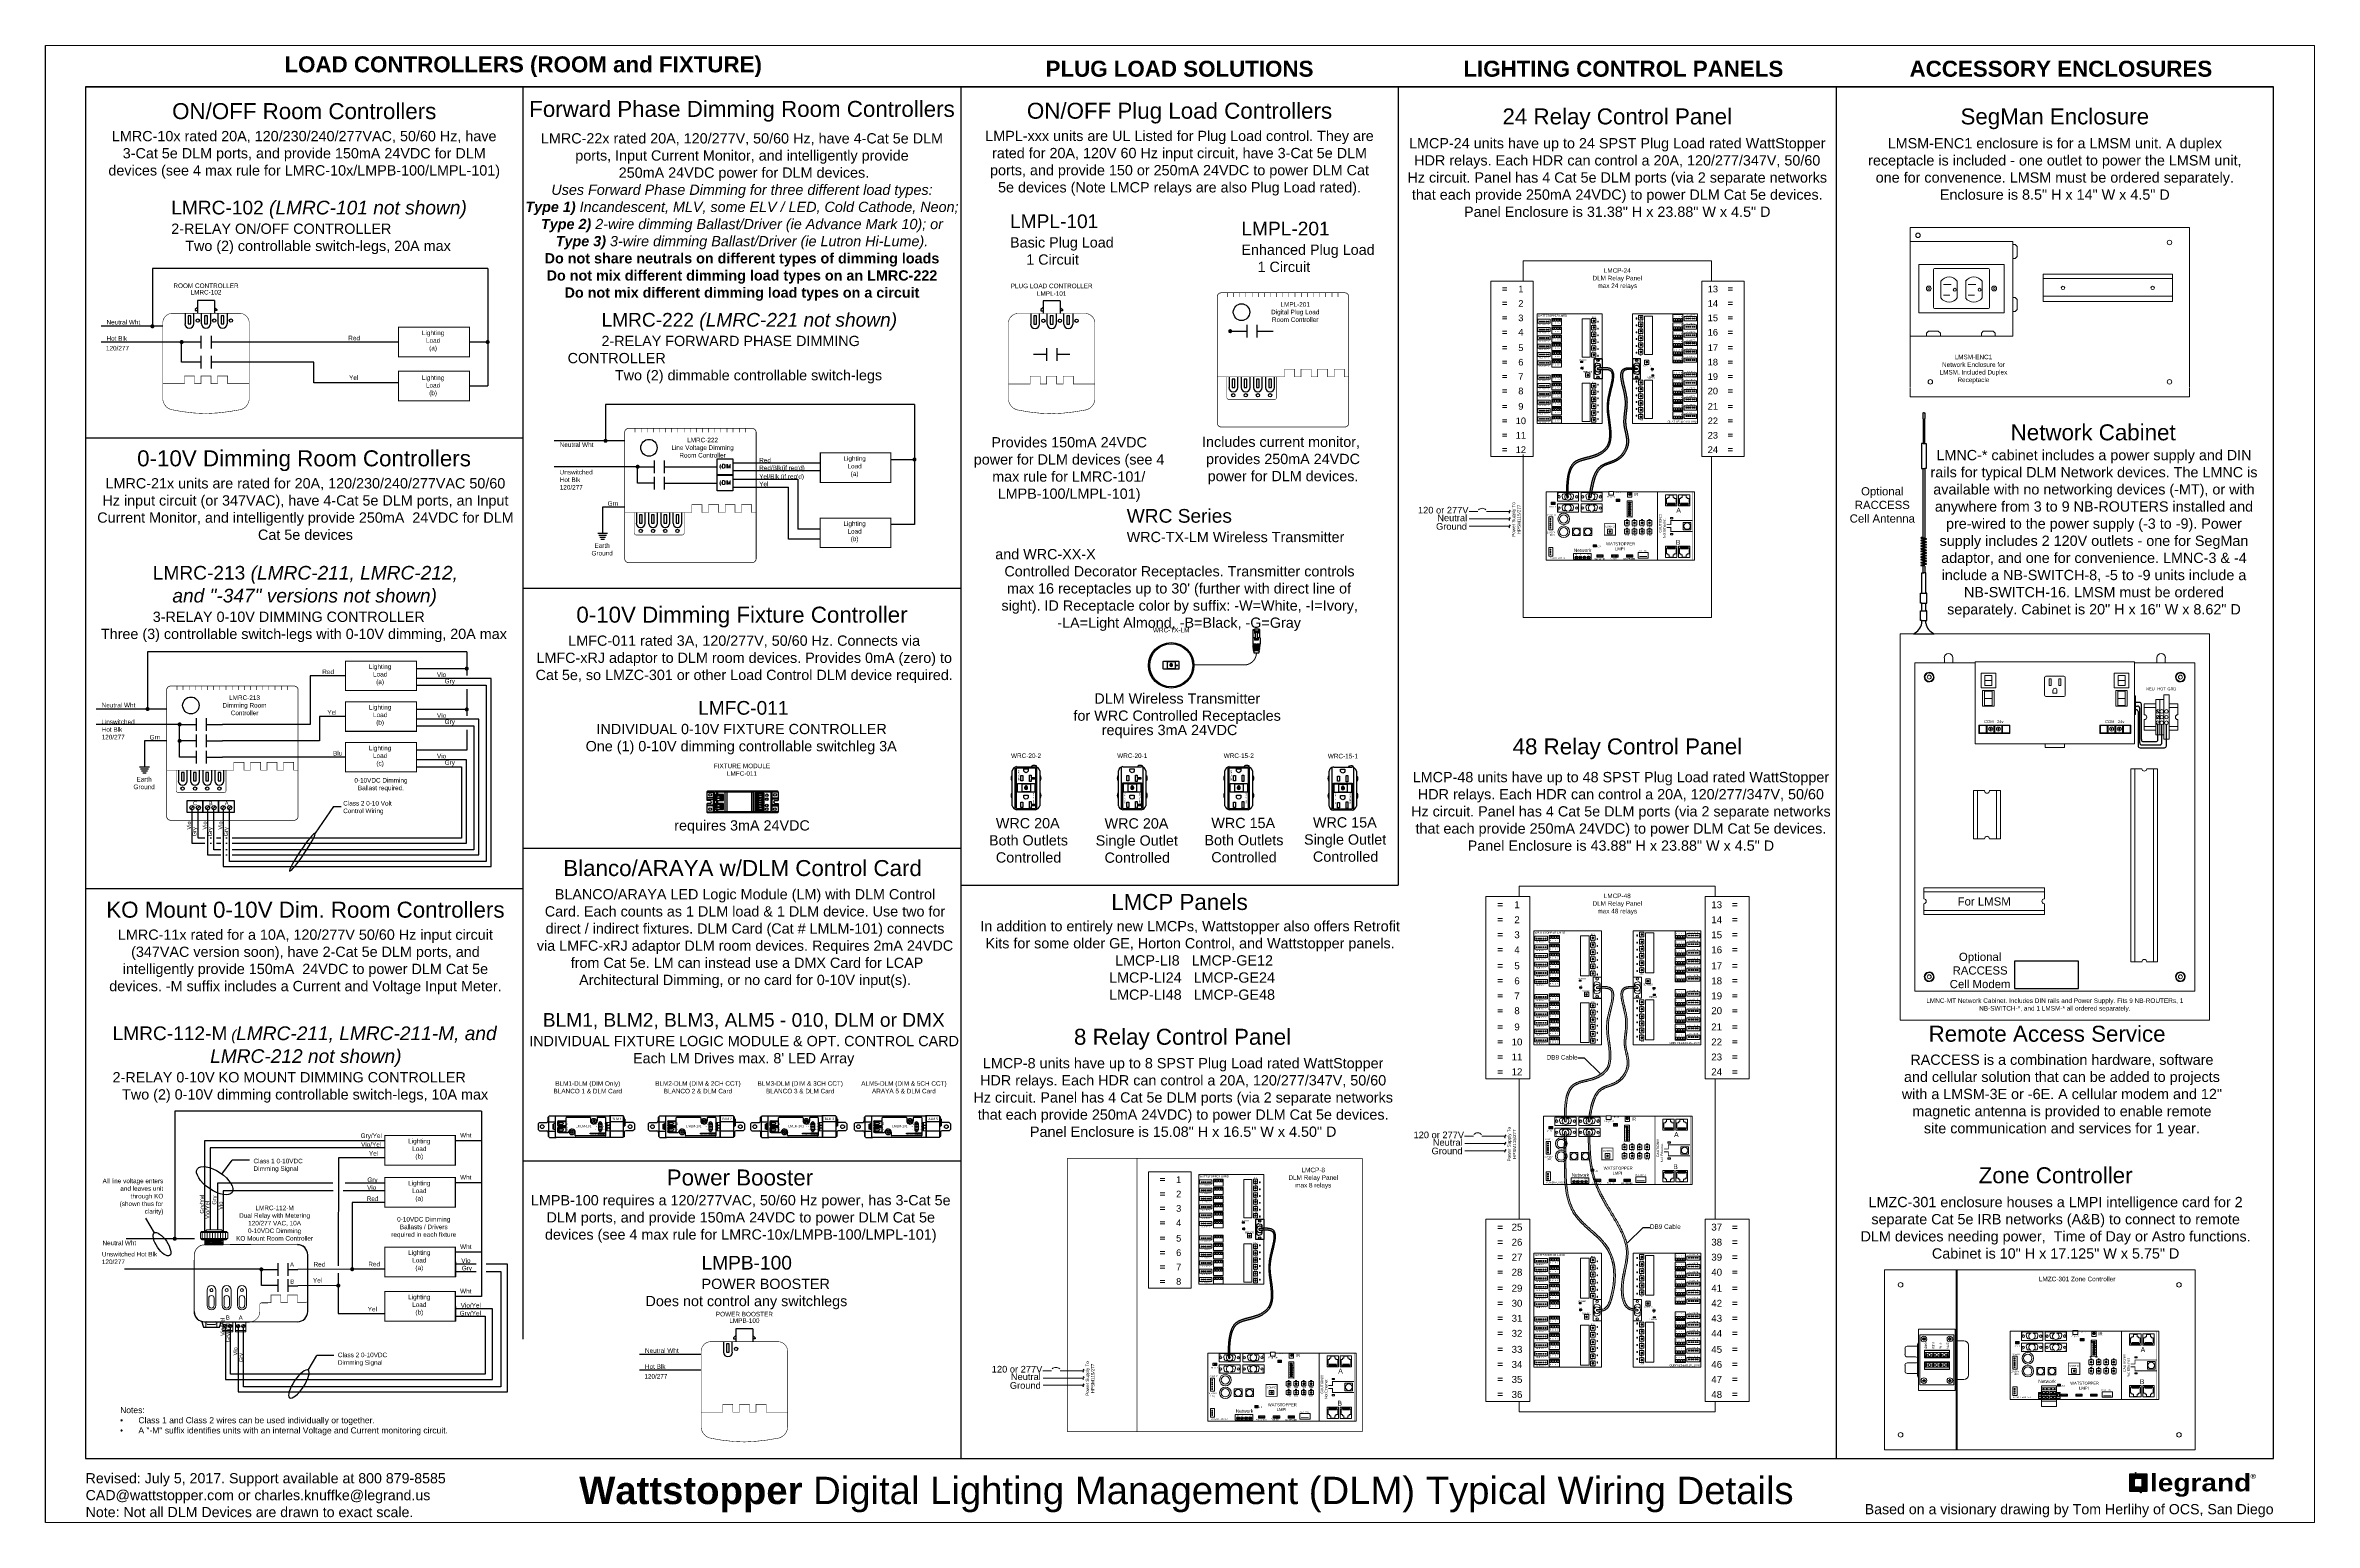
# Paper-space layout 'Landscape Page 2' of a CAD drawing. Header units: inches. Extents: x 6.5 to 22.4, y 0.4 to 10.8.
# The model-space entities are those that its viewports show. They can reach past a viewport. Long polylines and large blocks are cut down to what shows.
import ezdxf
from ezdxf.enums import TextEntityAlignment as Align

# ---------------------------------------------------------------- set-up
doc = ezdxf.new("R2010")
doc.units = ezdxf.units.IN
doc.header["$MEASUREMENT"] = 0
for name, pattern in [('DASHED2', [0.375, 0.25, -0.125]), ('HIDDEN', [0.375, 0.25, -0.125]), ('SLD-Solid', [0])]:
    doc.linetypes.add(name, pattern=pattern)
doc.layers.add('PANEL', color=7, linetype='Continuous', lineweight=0)
doc.layers.add('Viewport', color=7, linetype='Continuous')
doc.styles.add('ARIAL', font='arial.ttf')
doc.styles.add('Legrand', font='ariblk.ttf', dxfattribs={"height": 0.1875})
doc.styles.add('ROMAND', font='romand.shx')
doc.styles.add('ROMANS', font='ROMANS.shx', dxfattribs={"height": 0.0625})
doc.dimstyles.get("Standard").update_dxf_attribs({"dimtxt": 0.18, "dimasz": 0.18, "dimexe": 0.18, "dimexo": 0.0625, "dimgap": 0.09, "dimtad": 0, "dimtih": 1, "dimtoh": 1, "dimdec": 4, "dimzin": 0, "dimdsep": 46, "dimtxsty": 'Standard', "dimcen": 0.09, "dimadec": 0, "dimazin": 0, "dimtfac": 1, "dimtdec": 4, "dimtofl": 0, "dimtmove": 0, "dimatfit": 3, "dimfxl": 1, "dimtolj": 1, "dimtzin": 0, "dimarcsym": 0})

# ---------------------------------------------------------------- blocks, each defined once
blk = doc.blocks.new('*U177')
for p, q in [((-10.3, 49.4), (-10.3, 44.2)), ((-6, 44.2), (-6, 49.4)), ((-4.2, 52.3), (-5.3, 51.3)), ((-5.3, 51.3), (-5.3, 50.7)), ((-5.3, 50.7), (-4.2, 50.7)), ((-4.2, 55.7), (-4.2, 49.4)), ((4.2, 55.7), (-4.2, 55.7)), ((-2.2, 44.2), (-2.2, 49.4)), ((2.2, 49.4), (2.2, 44.2)), ((4.2, 55.7), (4.2, 49.4)), ((4.2, 52.3), (5.3, 51.3)), ((5.3, 50.7), (4.2, 50.7)), ((5.3, 51.3), (5.3, 50.7)), ((6, 44.2), (6, 49.4)), ((10.4, 49.4), (10.4, 44.2)), ((-2.5, 29.2), (-9, 29.2)), ((-2.5, 32.3), (-2.5, 26.1)), ((-2.5, 32.3), (-2.5, 26.1)), ((2.5, 32.3), (2.5, 26.1)), ((2.5, 32.3), (2.5, 26.1)), ((9, 29.2), (2.5, 29.2))]:
    blk.add_line(p, q)
at = {"linetype": 'Continuous', "const_width": 0.25}
blk.add_lwpolyline([(0, 0, -0.048346), (-16.8, 1.9, -0.329956), (-21.3, 7.1), (-21.3, 44.6, -0.414214), (-16.5, 49.4), (16.5, 49.4, -0.414214), (21.3, 44.6), (21.3, 37.1), (21.3, 22.5), (21.3, 7.1, -0.329956), (16.8, 1.9, -0.0415), (0, 0, -0.024292)], format="xyb", dxfattribs=at)
for points in [[(-8.8, 44.2), (-7.5, 44.2), (-7.5, 48.2), (-8.8, 48.2)], [(-0.7, 44.2), (0.7, 44.2), (0.7, 48.2), (-0.7, 48.2)], [(7.5, 44.2), (8.8, 44.2), (8.8, 48.2), (7.5, 48.2)]]:
    blk.add_lwpolyline(points, close=True)
at = {"const_width": 0.25}
blk.add_lwpolyline([(-21.3, 14.7), (-10.6, 14.7), (-10.6, 18.5), (-5.7, 18.5), (-5.7, 14.7), (-2.5, 14.7), (-2.5, 18.5), (2.5, 18.5), (2.5, 14.7), (5.7, 14.7), (5.7, 18.5), (10.7, 18.5), (10.7, 14.7), (21.3, 14.7)], dxfattribs=at)
for centre in [(-4.1, 45.8), (4.1, 45.8), (12.3, 45.8)]:
    blk.add_circle(centre, 0.82)
for centre in [(-8.2, 44.2), (0, 44.2), (8.2, 44.2)]:
    blk.add_arc(centre, 2.18, 180, 0)
at = {"insert": (0, 64.1), "char_height": 2.25, "width": 51.034, "attachment_point": 2, "style": 'ARIAL'}
blk.add_mtext('PLUG LOAD CONTROLLER\\PLMPL-101', dxfattribs=at)
blk = doc.blocks.new('LMPL-201_TW')
for p, q in [((-26, 47.2), (-17.9, 47.2)), ((-17.9, 50.3), (-17.9, 44.1)), ((-17.9, 50.3), (-17.9, 44.1)), ((-12.9, 50.3), (-12.9, 44.1)), ((-12.9, 50.3), (-12.9, 44.1)), ((-12.9, 47.2), (-4.8, 47.2)), ((-26.6, 24.7), (-26.6, 19.5)), ((-22.3, 19.5), (-22.3, 24.7)), ((-20.6, 24.7), (-20.6, 19.5)), ((-16.2, 19.5), (-16.2, 24.7)), ((-14.6, 24.7), (-14.6, 19.5)), ((-10.2, 19.5), (-10.2, 24.7)), ((-8.6, 24.7), (-8.6, 19.5)), ((-4.2, 19.5), (-4.2, 24.7))]:
    blk.add_line(p, q)
for points, const_width in [([(-0.1, 66.1), (30.4, 66.1, -0.414214), (32.4, 64.1), (32.4, 2, -0.414214), (30.4, 0), (-30.4, 0, -0.414214), (-32.4, 2), (-32.4, 64.1, -0.414214), (-30.4, 66.1), (-0.1, 66.1)], 0.343), ([(-27.7, 24.7), (-27.7, 14.6, 0.414214), (-26.7, 13.6), (-4.1, 13.6, 0.414214), (-3.1, 14.6), (-3.1, 24.7)], 0.25)]:
    blk.add_lwpolyline(points, format="xyb", dxfattribs=dict(const_width=const_width))
at = {"const_width": 0.25}
for points in [[(-27.3, 64.1), (-27.3, 66.1)], [(-24.3, 64.1), (-24.3, 66.1)], [(-21.3, 64.1), (-21.3, 66.1)], [(-18.3, 64.1), (-18.3, 66.1)], [(-15.2, 64.1), (-15.2, 66.1)], [(-12.2, 64.1), (-12.2, 66.1)], [(-9.2, 64.1), (-9.2, 66.1)], [(-6.2, 64.1), (-6.2, 66.1)], [(-3.1, 64.1), (-3.1, 66.1)], [(-0.1, 64.1), (-0.1, 66.1)], [(2.9, 64.1), (2.9, 66.1)], [(5.9, 64.1), (5.9, 66.1)], [(9, 64.1), (9, 66.1)], [(12, 64.1), (12, 66.1)], [(15, 64.1), (15, 66.1)], [(18, 64.1), (18, 66.1)], [(21, 64.1), (21, 66.1)], [(24.1, 64.1), (24.1, 66.1)], [(27.1, 64.1), (27.1, 66.1)], [(32.4, 24.7), (30.2, 24.7), (30.2, 28.5), (25.2, 28.5), (25.2, 24.7), (22, 24.7), (22, 28.5), (17.1, 28.5), (17.1, 24.7), (13.9, 24.7), (13.9, 28.5), (8.9, 28.5), (8.9, 24.7), (5.7, 24.7), (5.7, 28.5), (0.7, 28.5), (0.7, 24.7), (-32.4, 24.7)]]:
    blk.add_lwpolyline(points, dxfattribs=at)
blk.add_lwpolyline([(-20.4, 52.4), (-21.2, 52.5), (-22, 52.8), (-22.7, 53.1), (-23.3, 53.6), (-23.8, 54.3), (-24.1, 55), (-24.4, 55.8), (-24.5, 56.6), (-24.5, 56.6), (-24.4, 57.4), (-24.1, 58.2), (-23.8, 58.9), (-23.3, 59.5), (-22.7, 60), (-22, 60.4), (-21.2, 60.6), (-20.4, 60.7), (-20.4, 60.7), (-19.6, 60.6), (-18.9, 60.4), (-18.2, 60), (-17.6, 59.5), (-17.1, 58.9), (-16.7, 58.2), (-16.5, 57.4), (-16.4, 56.6), (-16.4, 56.6), (-16.5, 55.8), (-16.7, 55), (-17.1, 54.3), (-17.6, 53.6), (-18.2, 53.1), (-18.9, 52.8), (-19.6, 52.5), (-20.4, 52.4), (-20.4, 52.4), (-20.4, 52.4)])
at = {"const_width": 1}
blk.add_lwpolyline([(-26.5, 47.2, 1), (-25.5, 47.2, 1)], format="xyb", close=True, dxfattribs=at)
for points in [[(-25.1, 19.5), (-23.8, 19.5), (-23.8, 23.5), (-25.1, 23.5)], [(-19.1, 19.5), (-17.8, 19.5), (-17.8, 23.5), (-19.1, 23.5)], [(-13.1, 19.5), (-11.7, 19.5), (-11.7, 23.5), (-13.1, 23.5)], [(-7, 19.5), (-5.7, 19.5), (-5.7, 23.5), (-7, 23.5)]]:
    blk.add_lwpolyline(points, close=True)
for centre in [(-24.5, 15.6), (-18.4, 15.6), (-12.4, 15.6), (-6.4, 15.6)]:
    blk.add_circle(centre, 0.819)
for centre in [(-24.5, 19.5), (-18.4, 19.5), (-12.4, 19.5), (-6.4, 19.5)]:
    blk.add_arc(centre, 2.18, 180, 0)
at = {"insert": (6, 61.5), "char_height": 2.25, "width": 40.97, "attachment_point": 2, "style": 'ARIAL'}
blk.add_mtext('LMPL-201\\PDigital Plug Load\\PRoom Controller', dxfattribs=at)
blk = doc.blocks.new('*U178')
for p, q in [((-26, 47.2), (-17.9, 47.2)), ((-17.9, 50.3), (-17.9, 44.1)), ((-17.9, 50.3), (-17.9, 44.1)), ((-12.9, 50.3), (-12.9, 44.1)), ((-12.9, 50.3), (-12.9, 44.1)), ((-12.9, 47.2), (13.2, 47.2)), ((-17.9, 42.3), (-17.9, 36)), ((-17.9, 42.3), (-17.9, 36)), ((-12.9, 42.3), (-12.9, 36)), ((-12.9, 42.3), (-12.9, 36)), ((-12.9, 39.1), (13.2, 39.1)), ((-26.6, 24.7), (-26.6, 19.5)), ((-22.3, 19.5), (-22.3, 24.7)), ((-20.6, 24.7), (-20.6, 19.5)), ((-16.2, 19.5), (-16.2, 24.7)), ((-14.6, 24.7), (-14.6, 19.5)), ((-10.2, 19.5), (-10.2, 24.7)), ((-8.6, 24.7), (-8.6, 19.5)), ((-4.2, 19.5), (-4.2, 24.7))]:
    blk.add_line(p, q)
for points, const_width in [([(-0.1, 66.1), (30.4, 66.1, -0.414214), (32.4, 64.1), (32.4, 2, -0.414214), (30.4, 0), (-30.4, 0, -0.414214), (-32.4, 2), (-32.4, 64.1, -0.414214), (-30.4, 66.1), (-0.1, 66.1)], 0.343), ([(-27.7, 24.7), (-27.7, 14.6, 0.414214), (-26.7, 13.6), (-4.1, 13.6, 0.414214), (-3.1, 14.6), (-3.1, 24.7)], 0.25)]:
    blk.add_lwpolyline(points, format="xyb", dxfattribs=dict(const_width=const_width))
at = {"const_width": 0.25}
for points in [[(-27.3, 64.1), (-27.3, 66.1)], [(-24.3, 64.1), (-24.3, 66.1)], [(-21.3, 64.1), (-21.3, 66.1)], [(-18.3, 64.1), (-18.3, 66.1)], [(-15.2, 64.1), (-15.2, 66.1)], [(-12.2, 64.1), (-12.2, 66.1)], [(-9.2, 64.1), (-9.2, 66.1)], [(-6.2, 64.1), (-6.2, 66.1)], [(-3.1, 64.1), (-3.1, 66.1)], [(-0.1, 64.1), (-0.1, 66.1)], [(2.9, 64.1), (2.9, 66.1)], [(5.9, 64.1), (5.9, 66.1)], [(9, 64.1), (9, 66.1)], [(12, 64.1), (12, 66.1)], [(15, 64.1), (15, 66.1)], [(18, 64.1), (18, 66.1)], [(21, 64.1), (21, 66.1)], [(24.1, 64.1), (24.1, 66.1)], [(27.1, 64.1), (27.1, 66.1)], [(32.4, 24.7), (30.2, 24.7), (30.2, 28.5), (25.2, 28.5), (25.2, 24.7), (22, 24.7), (22, 28.5), (17.1, 28.5), (17.1, 24.7), (13.9, 24.7), (13.9, 28.5), (8.9, 28.5), (8.9, 24.7), (5.7, 24.7), (5.7, 28.5), (0.7, 28.5), (0.7, 24.7), (-32.4, 24.7)]]:
    blk.add_lwpolyline(points, dxfattribs=at)
for points in [[(-20.4, 52.4), (-21.2, 52.5), (-22, 52.8), (-22.7, 53.1), (-23.3, 53.6), (-23.8, 54.3), (-24.1, 55), (-24.4, 55.8), (-24.5, 56.6), (-24.5, 56.6), (-24.4, 57.4), (-24.1, 58.2), (-23.8, 58.9), (-23.3, 59.5), (-22.7, 60), (-22, 60.4), (-21.2, 60.6), (-20.4, 60.7), (-20.4, 60.7), (-19.6, 60.6), (-18.9, 60.4), (-18.2, 60), (-17.6, 59.5), (-17.1, 58.9), (-16.7, 58.2), (-16.5, 57.4), (-16.4, 56.6), (-16.4, 56.6), (-16.5, 55.8), (-16.7, 55), (-17.1, 54.3), (-17.6, 53.6), (-18.2, 53.1), (-18.9, 52.8), (-19.6, 52.5), (-20.4, 52.4), (-20.4, 52.4), (-20.4, 52.4)], [(-17.9, 39.1), (-26, 39.1), (-26, 47.2)]]:
    blk.add_lwpolyline(points)
at = {"const_width": 1}
blk.add_lwpolyline([(-26.5, 47.2, 1), (-25.5, 47.2, 1)], format="xyb", close=True, dxfattribs=at)
for points in [[(13.2, 51.1), (20.9, 51.1), (20.9, 43.3), (13.2, 43.3)], [(13.2, 43), (20.9, 43), (20.9, 35.3), (13.2, 35.3)], [(-25.1, 19.5), (-23.8, 19.5), (-23.8, 23.5), (-25.1, 23.5)], [(-19.1, 19.5), (-17.8, 19.5), (-17.8, 23.5), (-19.1, 23.5)], [(-13.1, 19.5), (-11.7, 19.5), (-11.7, 23.5), (-13.1, 23.5)], [(-7, 19.5), (-5.7, 19.5), (-5.7, 23.5), (-7, 23.5)]]:
    blk.add_lwpolyline(points, close=True)
for centre in [(-24.5, 15.6), (-18.4, 15.6), (-12.4, 15.6), (-6.4, 15.6)]:
    blk.add_circle(centre, 0.819)
for centre in [(-24.5, 19.5), (-18.4, 19.5), (-12.4, 19.5), (-6.4, 19.5)]:
    blk.add_arc(centre, 2.18, 180, 0)
at = {"insert": (6, 61.5), "char_height": 2.25, "width": 40.97, "attachment_point": 2, "style": 'ARIAL'}
blk.add_mtext('LMRC-222\\PLine Voltage Dimming\\PRoom Controller', dxfattribs=at)
at = {"linetype": 'Continuous', "char_height": 2, "width": 5.806, "attachment_point": 5, "style": 'ROMANS'}
for insert in [(17, 47.2), (17, 39.1)]:
    blk.add_mtext('ɸDIM', dxfattribs=dict(at, insert=insert))
blk = doc.blocks.new('A$C2A821E27')
for p, q in [((1.27, 1.3), (2.43, 2.46)), ((3.84, 1.3), (5, 2.46))]:
    blk.add_line(p, q)
blk.add_lwpolyline([(0, 4.76), (6.27, 4.76), (6.27, 0), (0, 0)], close=True)
for centre in [(1.85, 1.88), (4.42, 1.88)]:
    blk.add_circle(centre, 0.82)
blk = doc.blocks.new('*U180')
for p, q in [((-26, 47.2), (-17.9, 47.2)), ((-17.9, 50.3), (-17.9, 44.1)), ((-17.9, 50.3), (-17.9, 44.1)), ((-12.9, 50.3), (-12.9, 44.1)), ((-12.9, 50.3), (-12.9, 44.1)), ((-12.9, 47.2), (-4.8, 47.2)), ((-17.9, 42.3), (-17.9, 36)), ((-17.9, 42.3), (-17.9, 36)), ((-17.9, 34.2), (-17.9, 28)), ((-17.9, 34.2), (-17.9, 28)), ((-12.9, 42.3), (-12.9, 36)), ((-12.9, 42.3), (-12.9, 36)), ((-12.9, 39.1), (-4.8, 39.1)), ((-12.9, 34.2), (-12.9, 28)), ((-12.9, 34.2), (-12.9, 28)), ((-26.6, 24.7), (-26.6, 19.5)), ((-22.3, 19.5), (-22.3, 24.7)), ((-20.6, 24.7), (-20.6, 19.5)), ((-16.2, 19.5), (-16.2, 24.7)), ((-14.6, 24.7), (-14.6, 19.5)), ((-12.9, 31.1), (-4.8, 31.1)), ((-10.2, 19.5), (-10.2, 24.7)), ((-8.6, 24.7), (-8.6, 19.5)), ((-4.2, 19.5), (-4.2, 24.7))]:
    blk.add_line(p, q)
for points, const_width in [([(-0.1, 66.1), (30.4, 66.1, -0.414214), (32.4, 64.1), (32.4, 2, -0.414214), (30.4, 0), (-30.4, 0, -0.414214), (-32.4, 2), (-32.4, 64.1, -0.414214), (-30.4, 66.1), (-0.1, 66.1)], 0.343), ([(-27.7, 24.7), (-27.7, 14.6, 0.414214), (-26.7, 13.6), (-4.1, 13.6, 0.414214), (-3.1, 14.6), (-3.1, 24.7)], 0.25)]:
    blk.add_lwpolyline(points, format="xyb", dxfattribs=dict(const_width=const_width))
at = {"const_width": 0.25}
for points in [[(-27.3, 64.1), (-27.3, 66.1)], [(-24.3, 64.1), (-24.3, 66.1)], [(-21.3, 64.1), (-21.3, 66.1)], [(-18.3, 64.1), (-18.3, 66.1)], [(-15.2, 64.1), (-15.2, 66.1)], [(-12.2, 64.1), (-12.2, 66.1)], [(-9.2, 64.1), (-9.2, 66.1)], [(-6.2, 64.1), (-6.2, 66.1)], [(-3.1, 64.1), (-3.1, 66.1)], [(-0.1, 64.1), (-0.1, 66.1)], [(2.9, 64.1), (2.9, 66.1)], [(5.9, 64.1), (5.9, 66.1)], [(9, 64.1), (9, 66.1)], [(12, 64.1), (12, 66.1)], [(15, 64.1), (15, 66.1)], [(18, 64.1), (18, 66.1)], [(21, 64.1), (21, 66.1)], [(24.1, 64.1), (24.1, 66.1)], [(27.1, 64.1), (27.1, 66.1)], [(32.4, 24.7), (30.2, 24.7), (30.2, 28.5), (25.2, 28.5), (25.2, 24.7), (22, 24.7), (22, 28.5), (17.1, 28.5), (17.1, 24.7), (13.9, 24.7), (13.9, 28.5), (8.9, 28.5), (8.9, 24.7), (5.7, 24.7), (5.7, 28.5), (0.7, 28.5), (0.7, 24.7), (-32.4, 24.7)]]:
    blk.add_lwpolyline(points, dxfattribs=at)
for points in [[(-20.4, 52.4), (-21.2, 52.5), (-22, 52.8), (-22.7, 53.1), (-23.3, 53.6), (-23.8, 54.3), (-24.1, 55), (-24.4, 55.8), (-24.5, 56.6), (-24.5, 56.6), (-24.4, 57.4), (-24.1, 58.2), (-23.8, 58.9), (-23.3, 59.5), (-22.7, 60), (-22, 60.4), (-21.2, 60.6), (-20.4, 60.7), (-20.4, 60.7), (-19.6, 60.6), (-18.9, 60.4), (-18.2, 60), (-17.6, 59.5), (-17.1, 58.9), (-16.7, 58.2), (-16.5, 57.4), (-16.4, 56.6), (-16.4, 56.6), (-16.5, 55.8), (-16.7, 55), (-17.1, 54.3), (-17.6, 53.6), (-18.2, 53.1), (-18.9, 52.8), (-19.6, 52.5), (-20.4, 52.4), (-20.4, 52.4), (-20.4, 52.4)], [(-17.9, 39.1), (-26, 39.1), (-26, 47.2)], [(-17.9, 31.1), (-26, 31.1), (-26, 39.1)]]:
    blk.add_lwpolyline(points)
at = {"const_width": 1}
for points in [[(-26.5, 47.2, 1), (-25.5, 47.2, 1)], [(-26.5, 39.1, 1), (-25.5, 39.1, 1)]]:
    blk.add_lwpolyline(points, format="xyb", close=True, dxfattribs=at)
for points in [[(-25.1, 19.5), (-23.8, 19.5), (-23.8, 23.5), (-25.1, 23.5)], [(-19.1, 19.5), (-17.8, 19.5), (-17.8, 23.5), (-19.1, 23.5)], [(-13.1, 19.5), (-11.7, 19.5), (-11.7, 23.5), (-13.1, 23.5)], [(-7, 19.5), (-5.7, 19.5), (-5.7, 23.5), (-7, 23.5)]]:
    blk.add_lwpolyline(points, close=True)
for centre in [(-24.5, 15.6), (-18.4, 15.6), (-12.4, 15.6), (-6.4, 15.6)]:
    blk.add_circle(centre, 0.819)
for centre in [(-24.5, 19.5), (-18.4, 19.5), (-12.4, 19.5), (-6.4, 19.5)]:
    blk.add_arc(centre, 2.18, 180, 0)
at = {"xscale": 1.231745505108387, "yscale": 1.231745505108387, "zscale": 1.231745505108387}
for p in [(-22.2, 3.9), (-14.5, 3.9), (-6.8, 3.9)]:
    blk.add_blockref('A$C2A821E27', p, dxfattribs=at)
at = {"insert": (6, 61.5), "char_height": 2.25, "width": 40.97, "attachment_point": 2, "style": 'ARIAL'}
blk.add_mtext('LMRC-213\\PDimming Room\\PController', dxfattribs=at)
blk = doc.blocks.new('*U217')
for p, q in [((-10.3, 49.4), (-10.3, 44.2)), ((-6, 44.2), (-6, 49.4)), ((-4.2, 52.3), (-5.3, 51.3)), ((-5.3, 51.3), (-5.3, 50.7)), ((-5.3, 50.7), (-4.2, 50.7)), ((-4.2, 55.7), (-4.2, 49.4)), ((4.2, 55.7), (-4.2, 55.7)), ((-2.2, 44.2), (-2.2, 49.4)), ((2.2, 49.4), (2.2, 44.2)), ((4.2, 55.7), (4.2, 49.4)), ((4.2, 52.3), (5.3, 51.3)), ((5.3, 50.7), (4.2, 50.7)), ((5.3, 51.3), (5.3, 50.7)), ((6, 44.2), (6, 49.4)), ((10.4, 49.4), (10.4, 44.2)), ((-2.5, 38.3), (-2.5, 32.1)), ((-2.5, 38.3), (-2.5, 32.1)), ((2.5, 38.3), (2.5, 32.1)), ((2.5, 38.3), (2.5, 32.1)), ((-2.5, 28.4), (-2.5, 22.2)), ((-2.5, 28.4), (-2.5, 22.2)), ((2.5, 28.4), (2.5, 22.2)), ((2.5, 28.4), (2.5, 22.2))]:
    blk.add_line(p, q)
at = {"linetype": 'Continuous', "const_width": 0.25}
blk.add_lwpolyline([(0, 0, -0.048346), (-16.8, 1.9, -0.329956), (-21.3, 7.1), (-21.3, 44.6, -0.414214), (-16.5, 49.4), (16.5, 49.4, -0.414214), (21.3, 44.6), (21.3, 37.1), (21.3, 22.5), (21.3, 7.1, -0.329956), (16.8, 1.9, -0.0415), (0, 0, -0.024292)], format="xyb", dxfattribs=at)
for points in [[(-8.8, 44.2), (-7.5, 44.2), (-7.5, 48.2), (-8.8, 48.2)], [(-0.7, 44.2), (0.7, 44.2), (0.7, 48.2), (-0.7, 48.2)], [(7.5, 44.2), (8.8, 44.2), (8.8, 48.2), (7.5, 48.2)]]:
    blk.add_lwpolyline(points, close=True)
at = {"const_width": 1}
blk.add_lwpolyline([(-12.5, 35.2, 1), (-11.5, 35.2, 1)], format="xyb", close=True, dxfattribs=at)
for points in [[(-2.5, 35.2), (-12, 35.2)], [(-2.5, 25.3), (-12, 25.3), (-12, 34.7)], [(12, 35.2), (2.5, 35.2), (2.5, 35.2)], [(12, 25.3), (2.5, 25.3), (2.5, 25.3)]]:
    blk.add_lwpolyline(points)
at = {"const_width": 0.25}
blk.add_lwpolyline([(-21.3, 14.7), (-10.6, 14.7), (-10.6, 18.5), (-5.7, 18.5), (-5.7, 14.7), (-2.5, 14.7), (-2.5, 18.5), (2.5, 18.5), (2.5, 14.7), (5.7, 14.7), (5.7, 18.5), (10.7, 18.5), (10.7, 14.7), (21.3, 14.7)], dxfattribs=at)
for centre in [(-4.1, 45.8), (4.1, 45.8), (12.3, 45.8)]:
    blk.add_circle(centre, 0.82)
for centre in [(-8.2, 44.2), (0, 44.2), (8.2, 44.2)]:
    blk.add_arc(centre, 2.18, 180, 0)
at = {"char_height": 2.25, "width": 40.97, "attachment_point": 2, "style": 'ARIAL'}
for s, insert in [('ROOM CONTROLLER', (0, 64.1)), ('LMRC-102', (0, 60.9))]:
    blk.add_mtext(s, dxfattribs=dict(at, insert=insert))
blk = doc.blocks.new('*U221')
for p, q in [((-6.8, -8.8), (-6.8, 8.5)), ((-5.3, -10.6), (-5.3, 10.3)), ((-4.7, 10.5), (4.6, 10.5)), ((-4.7, 10.5), (4.6, 10.5)), ((-0.3, 0.5), (-0.5, 0.7)), ((0.3, 0.5), (0.5, 0.7)), ((5.2, 10.3), (5.2, -10.6)), ((6.7, 8.5), (6.7, -8.8)), ((4.6, -10.8), (-4.7, -10.8))]:
    blk.add_line(p, q)
for points in [[(-6.8, 6.1), (-7.1, 6.1, 0.187923), (-7.1, 3.5), (-6.8, 3.5)], [(-1.1, 8.3), (-1.1, 9.5), (1, 9.5), (1, 8.3, -0.730342), (-1.1, 8.3, -14.201756)], [(5.1, 10.4), (5.1, 10.9, 0.202896), (2.7, 10.8), (2.7, 10.5)], [(6.7, 6.1), (7, 6.1, -0.187923), (7, 3.5), (6.7, 3.5)], [(-6.8, -2.4), (-7.1, -2.4, 0.187923), (-7.1, -5), (-6.8, -5)], [(-1.1, -4.8), (-1.1, -3.5), (1, -3.5), (1, -4.8, -0.730342), (-1.1, -4.8, -14.201756)], [(6.7, -2.4), (7, -2.4, -0.187923), (7, -5), (6.7, -5)]]:
    blk.add_lwpolyline(points, format="xyb")
for points in [[(-4.4, 9.9), (4.3, 9.9, -0.414214), (4.6, 9.7), (4.6, -9.9, -0.414214), (4.3, -10.2), (-4.4, -10.2, -0.414214), (-4.7, -9.9), (-4.7, 9.7, -0.414214)], [(-4.1, 2.2), (4, 2.2, -0.414214), (4.3, 1.9), (4.3, -1.8, -0.414214), (4, -2.1), (-4.1, -2.1, -0.414214), (-4.3, -1.8), (-4.3, 1.9, -0.414214)], [(-1.7, 2.1), (1.8, 2.1, -0.414214), (2.1, 1.8), (2.1, -1.6, -0.414214), (1.8, -1.9), (-1.7, -1.9, -0.414214), (-2, -1.6), (-2, 1.8, -0.414214)]]:
    blk.add_lwpolyline(points, format="xyb", close=True)
for points in [[(-2.6, 6.1), (-1.6, 6.1), (-1.6, 3.5), (-2.6, 3.5)], [(-0.2, 1.3), (0.2, 1.3), (0.2, 0), (-0.2, 0)], [(-2.6, -7), (-1.6, -7), (-1.6, -9.6), (-2.6, -9.6)]]:
    blk.add_lwpolyline(points, close=True)
for points in [[(2.5, 4.3), (2.5, 3.2), (1.6, 3.2), (1.6, 6.3), (2.5, 6.3), (2.5, 5.2)], [(2.5, 5.2), (4.2, 5.2), (4.2, 4.3), (2.5, 4.3)], [(2.5, -8.8), (2.5, -9.9), (1.6, -9.9), (1.6, -6.7), (2.5, -6.7), (2.5, -7.9)], [(2.5, -7.9), (4.2, -7.9), (4.2, -8.8), (2.5, -8.8)]]:
    blk.add_lwpolyline(points)
for centre, radius, start, end in [((-4.2, 7.9), 2.69, 100.708, 166.5861), ((0, 0.1), 0.776, 128.3934, 51.6066), ((0, 0.1), 0.493, 128.3934, 51.6066), ((4.1, 7.9), 2.69, 13.4139, 79.292), ((-4.2, -8.1), 2.69, 193.4139, 259.292), ((4.1, -8.1), 2.69, 280.708, 346.5861)]:
    blk.add_arc(centre, radius, start, end)
at = {"style": 'ARIAL'}
for rotation, p in [(270, (-3.4, 6.2)), (90, (3.4, -5.1))]:
    blk.add_text('CONTROLLED', height=0.561, rotation=rotation, dxfattribs=at).set_placement(p, align=Align.TOP_CENTER)
at = {"insert": (0, 15.9), "char_height": 2.25, "width": 16.737, "attachment_point": 5, "style": 'ARIAL'}
blk.add_mtext('WRC-20-2', dxfattribs=at)
blk = doc.blocks.new('*U225')
for p, q in [((-6.8, -8.8), (-6.8, 8.5)), ((-5.3, -10.6), (-5.3, 10.3)), ((-4.7, 10.5), (4.6, 10.5)), ((-4.7, 10.5), (4.6, 10.5)), ((-0.3, 0.5), (-0.5, 0.7)), ((0.3, 0.5), (0.5, 0.7)), ((5.2, 10.3), (5.2, -10.6)), ((6.7, 8.5), (6.7, -8.8)), ((4.6, -10.8), (-4.7, -10.8))]:
    blk.add_line(p, q)
for points in [[(-6.8, 6.1), (-7.1, 6.1, 0.187923), (-7.1, 3.5), (-6.8, 3.5)], [(-1.1, 8.3), (-1.1, 9.5), (1, 9.5), (1, 8.3, -0.730342), (-1.1, 8.3, -14.201756)], [(5.1, 10.4), (5.1, 10.9, 0.202896), (2.7, 10.8), (2.7, 10.5)], [(6.7, 6.1), (7, 6.1, -0.187923), (7, 3.5), (6.7, 3.5)], [(-6.8, -2.4), (-7.1, -2.4, 0.187923), (-7.1, -5), (-6.8, -5)], [(-1.1, -4.8), (-1.1, -3.5), (1, -3.5), (1, -4.8, -0.730342), (-1.1, -4.8, -14.201756)], [(6.7, -2.4), (7, -2.4, -0.187923), (7, -5), (6.7, -5)]]:
    blk.add_lwpolyline(points, format="xyb")
for points in [[(-4.4, 2.6), (4.3, 2.6, -0.414214), (4.6, 2.3), (4.6, -9.9, -0.414214), (4.3, -10.2), (-4.4, -10.2, -0.414214), (-4.7, -9.9), (-4.7, 2.3, -0.414214)], [(-4.1, 2.2), (4, 2.2, -0.414214), (4.3, 1.9), (4.3, -1.8, -0.414214), (4, -2.1), (-4.1, -2.1, -0.414214), (-4.3, -1.8), (-4.3, 1.9, -0.414214)], [(-1.7, 2.1), (1.8, 2.1, -0.414214), (2.1, 1.8), (2.1, -1.6, -0.414214), (1.8, -1.9), (-1.7, -1.9, -0.414214), (-2, -1.6), (-2, 1.8, -0.414214)]]:
    blk.add_lwpolyline(points, format="xyb", close=True)
for points in [[(-2.6, 6.1), (-1.6, 6.1), (-1.6, 3.5), (-2.6, 3.5)], [(-0.2, 1.3), (0.2, 1.3), (0.2, 0), (-0.2, 0)], [(-2.6, -7), (-1.6, -7), (-1.6, -9.6), (-2.6, -9.6)]]:
    blk.add_lwpolyline(points, close=True)
for points in [[(2.5, 4.3), (2.5, 3.2), (1.6, 3.2), (1.6, 6.3), (2.5, 6.3), (2.5, 5.2)], [(2.5, 5.2), (4.2, 5.2), (4.2, 4.3), (2.5, 4.3)], [(2.5, -8.8), (2.5, -9.9), (1.6, -9.9), (1.6, -6.7), (2.5, -6.7), (2.5, -7.9)], [(2.5, -7.9), (4.2, -7.9), (4.2, -8.8), (2.5, -8.8)]]:
    blk.add_lwpolyline(points)
for centre, radius, start, end in [((-4.2, 7.9), 2.69, 100.708, 166.5861), ((0, 0.1), 0.776, 128.3934, 51.6066), ((0, 0.1), 0.493, 128.3934, 51.6066), ((4.1, 7.9), 2.69, 13.4139, 79.292), ((-4.2, -8.1), 2.69, 193.4139, 259.292), ((4.1, -8.1), 2.69, 280.708, 346.5861)]:
    blk.add_arc(centre, radius, start, end)
at = {"style": 'ARIAL'}
for rotation, p in [(270, (-3.4, -5.1)), (90, (3.4, -5.1))]:
    blk.add_text('CONTROLLED', height=0.561, rotation=rotation, dxfattribs=at).set_placement(p, align=Align.TOP_CENTER)
at = {"insert": (0, 15.9), "char_height": 2.25, "width": 16.737, "attachment_point": 5, "style": 'ARIAL'}
blk.add_mtext('WRC-20-1', dxfattribs=at)
blk = doc.blocks.new('*U222')
for p, q in [((-6.8, -8.8), (-6.8, 8.5)), ((-5.3, -10.6), (-5.3, 10.3)), ((-4.7, 10.5), (4.6, 10.5)), ((-4.7, 10.5), (4.6, 10.5)), ((-0.3, 0.5), (-0.5, 0.7)), ((0.3, 0.5), (0.5, 0.7)), ((5.2, 10.3), (5.2, -10.6)), ((6.7, 8.5), (6.7, -8.8)), ((4.6, -10.8), (-4.7, -10.8))]:
    blk.add_line(p, q)
for points in [[(-6.8, 6.1), (-7.1, 6.1, 0.187923), (-7.1, 3.5), (-6.8, 3.5)], [(-1.1, 8.3), (-1.1, 9.5), (1, 9.5), (1, 8.3, -0.730342), (-1.1, 8.3, -14.201756)], [(5.1, 10.4), (5.1, 10.9, 0.202896), (2.7, 10.8), (2.7, 10.5)], [(6.7, 6.1), (7, 6.1, -0.187923), (7, 3.5), (6.7, 3.5)], [(-6.8, -2.4), (-7.1, -2.4, 0.187923), (-7.1, -5), (-6.8, -5)], [(-1.1, -4.8), (-1.1, -3.5), (1, -3.5), (1, -4.8, -0.730342), (-1.1, -4.8, -14.201756)], [(6.7, -2.4), (7, -2.4, -0.187923), (7, -5), (6.7, -5)]]:
    blk.add_lwpolyline(points, format="xyb")
for points in [[(-4.4, 9.9), (4.3, 9.9, -0.414214), (4.6, 9.7), (4.6, -9.9, -0.414214), (4.3, -10.2), (-4.4, -10.2, -0.414214), (-4.7, -9.9), (-4.7, 9.7, -0.414214)], [(-4.1, 2.2), (4, 2.2, -0.414214), (4.3, 1.9), (4.3, -1.8, -0.414214), (4, -2.1), (-4.1, -2.1, -0.414214), (-4.3, -1.8), (-4.3, 1.9, -0.414214)], [(-1.7, 2.1), (1.8, 2.1, -0.414214), (2.1, 1.8), (2.1, -1.6, -0.414214), (1.8, -1.9), (-1.7, -1.9, -0.414214), (-2, -1.6), (-2, 1.8, -0.414214)]]:
    blk.add_lwpolyline(points, format="xyb", close=True)
for points in [[(-2.6, 6.1), (-1.6, 6.1), (-1.6, 3.5), (-2.6, 3.5)], [(-0.2, 1.3), (0.2, 1.3), (0.2, 0), (-0.2, 0)], [(1.6, 6.3), (2.5, 6.3), (2.5, 3.2), (1.6, 3.2)], [(-2.6, -7), (-1.6, -7), (-1.6, -9.6), (-2.6, -9.6)], [(1.6, -6.7), (2.5, -6.7), (2.5, -9.9), (1.6, -9.9)]]:
    blk.add_lwpolyline(points, close=True)
for points in [[(2.5, 4.3), (2.5, 3.2), (1.6, 3.2), (1.6, 6.3), (2.5, 6.3), (2.5, 5.2)], [(2.5, -8.8), (2.5, -9.9), (1.6, -9.9), (1.6, -6.7), (2.5, -6.7), (2.5, -7.9)]]:
    blk.add_lwpolyline(points)
for centre, radius, start, end in [((-4.2, 7.9), 2.69, 100.708, 166.5861), ((0, 0.1), 0.776, 128.3934, 51.6066), ((0, 0.1), 0.493, 128.3934, 51.6066), ((4.1, 7.9), 2.69, 13.4139, 79.292), ((-4.2, -8.1), 2.69, 193.4139, 259.292), ((4.1, -8.1), 2.69, 280.708, 346.5861)]:
    blk.add_arc(centre, radius, start, end)
at = {"style": 'ARIAL'}
for rotation, p in [(270, (-3.4, 6.2)), (90, (3.4, -5.1))]:
    blk.add_text('CONTROLLED', height=0.561, rotation=rotation, dxfattribs=at).set_placement(p, align=Align.TOP_CENTER)
at = {"insert": (0, 15.9), "char_height": 2.25, "width": 16.737, "attachment_point": 5, "style": 'ARIAL'}
blk.add_mtext('WRC-15-2', dxfattribs=at)
blk = doc.blocks.new('*U224')
for p, q in [((-6.8, -8.8), (-6.8, 8.5)), ((-5.3, -10.6), (-5.3, 10.3)), ((-4.7, 10.5), (4.6, 10.5)), ((-4.7, 10.5), (4.6, 10.5)), ((-0.3, 0.5), (-0.5, 0.7)), ((0.3, 0.5), (0.5, 0.7)), ((5.2, 10.3), (5.2, -10.6)), ((6.7, 8.5), (6.7, -8.8)), ((4.6, -10.8), (-4.7, -10.8))]:
    blk.add_line(p, q)
for points in [[(-6.8, 6.1), (-7.1, 6.1, 0.187923), (-7.1, 3.5), (-6.8, 3.5)], [(-1.1, 8.3), (-1.1, 9.5), (1, 9.5), (1, 8.3, -0.730342), (-1.1, 8.3, -14.201756)], [(5.1, 10.4), (5.1, 10.9, 0.202896), (2.7, 10.8), (2.7, 10.5)], [(6.7, 6.1), (7, 6.1, -0.187923), (7, 3.5), (6.7, 3.5)], [(-6.8, -2.4), (-7.1, -2.4, 0.187923), (-7.1, -5), (-6.8, -5)], [(-1.1, -4.8), (-1.1, -3.5), (1, -3.5), (1, -4.8, -0.730342), (-1.1, -4.8, -14.201756)], [(6.7, -2.4), (7, -2.4, -0.187923), (7, -5), (6.7, -5)]]:
    blk.add_lwpolyline(points, format="xyb")
for points in [[(-4.4, 2.6), (4.3, 2.6, -0.414214), (4.6, 2.3), (4.6, -9.9, -0.414214), (4.3, -10.2), (-4.4, -10.2, -0.414214), (-4.7, -9.9), (-4.7, 2.3, -0.414214)], [(-4.1, 2.2), (4, 2.2, -0.414214), (4.3, 1.9), (4.3, -1.8, -0.414214), (4, -2.1), (-4.1, -2.1, -0.414214), (-4.3, -1.8), (-4.3, 1.9, -0.414214)], [(-1.7, 2.1), (1.8, 2.1, -0.414214), (2.1, 1.8), (2.1, -1.6, -0.414214), (1.8, -1.9), (-1.7, -1.9, -0.414214), (-2, -1.6), (-2, 1.8, -0.414214)]]:
    blk.add_lwpolyline(points, format="xyb", close=True)
for points in [[(-2.6, 6.1), (-1.6, 6.1), (-1.6, 3.5), (-2.6, 3.5)], [(-0.2, 1.3), (0.2, 1.3), (0.2, 0), (-0.2, 0)], [(1.6, 6.3), (2.5, 6.3), (2.5, 3.2), (1.6, 3.2)], [(-2.6, -7), (-1.6, -7), (-1.6, -9.6), (-2.6, -9.6)], [(1.6, -6.7), (2.5, -6.7), (2.5, -9.9), (1.6, -9.9)]]:
    blk.add_lwpolyline(points, close=True)
for points in [[(2.5, 4.3), (2.5, 3.2), (1.6, 3.2), (1.6, 6.3), (2.5, 6.3), (2.5, 5.2)], [(2.5, -8.8), (2.5, -9.9), (1.6, -9.9), (1.6, -6.7), (2.5, -6.7), (2.5, -7.9)]]:
    blk.add_lwpolyline(points)
for centre, radius, start, end in [((-4.2, 7.9), 2.69, 100.708, 166.5861), ((0, 0.1), 0.776, 128.3934, 51.6066), ((0, 0.1), 0.493, 128.3934, 51.6066), ((4.1, 7.9), 2.69, 13.4139, 79.292), ((-4.2, -8.1), 2.69, 193.4139, 259.292), ((4.1, -8.1), 2.69, 280.708, 346.5861)]:
    blk.add_arc(centre, radius, start, end)
at = {"style": 'ARIAL'}
for rotation, p in [(270, (-3.4, -5.1)), (90, (3.4, -5.1))]:
    blk.add_text('CONTROLLED', height=0.561, rotation=rotation, dxfattribs=at).set_placement(p, align=Align.TOP_CENTER)
at = {"insert": (0, 15.9), "char_height": 2.25, "width": 16.737, "attachment_point": 5, "style": 'ARIAL'}
blk.add_mtext('WRC-15-1', dxfattribs=at)
blk = doc.blocks.new('*U223')
for p, q in [((-0.3, 0.4), (-0.4, 0.6)), ((0.3, 0.4), (0.4, 0.6))]:
    blk.add_line(p, q)
for points in [[(-3.7, 2), (3.6, 2, -0.414214), (3.8, 1.8), (3.8, -1.6, -0.414214), (3.6, -1.9), (-3.7, -1.9, -0.414214), (-3.9, -1.6), (-3.9, 1.8, -0.414214)], [(-1.5, 1.9), (1.6, 1.9, -0.414214), (1.9, 1.6), (1.9, -1.4, -0.414214), (1.6, -1.7), (-1.5, -1.7, -0.414214), (-1.8, -1.4), (-1.8, 1.6, -0.414214)]]:
    blk.add_lwpolyline(points, format="xyb", close=True)
blk.add_lwpolyline([(-0.2, 1.1), (0.2, 1.1), (0.2, 0), (-0.2, 0)], close=True)
for centre, radius in [((0, 0), 11.2), ((0, 0), 10.6), ((2.8, 0), 0.271)]:
    blk.add_circle(centre, radius)
for radius in [0.698, 0.444]:
    blk.add_arc((0, 0.1), radius, 128.3934, 51.6066)
at = {"insert": (0, 18.5), "char_height": 2.25, "width": 20.38, "attachment_point": 2, "style": 'ARIAL'}
blk.add_mtext('WRC-TX-LM', dxfattribs=at)
blk = doc.blocks.new('*U112')
for p, q in [((-1.6, 7.4), (-1.6, 11.4)), ((-1.6, 11.4), (-1, 11.4)), ((1, 11.6), (-1, 11.7)), ((-1, 11.7), (-1, 9.6)), ((1, 11.6), (1, 9.6)), ((1.6, 11.4), (1, 11.4)), ((1.6, 7.4), (1.6, 11.4)), ((-1.8, 7.3), (-1.8, 4.2)), ((-0.2, 4.2), (-1.8, 4.2)), ((-0.2, 3.9), (-1.8, 3.9)), ((-0.2, 3.7), (-1.8, 3.7)), ((-0.2, 3.4), (-1.8, 3.4)), ((-0.2, 3.2), (-1.8, 3.2)), ((-0.2, 2.9), (-1.8, 2.9)), ((-0.2, 2.7), (-1.7, 2.7)), ((-0.2, 2.4), (-1.7, 2.4)), ((-0.2, 2.2), (-1.7, 2.2)), ((-1.6, 11.1), (-1, 11.1)), ((-0.2, 1.9), (-1.6, 1.9)), ((-0.2, 1.7), (-1.6, 1.7)), ((-0.2, 1.5), (-1.6, 1.5)), ((-0.2, 1.2), (-1.5, 1.2)), ((-0.2, 1), (-1.5, 1)), ((-1.2, 0), (1.2, 0)), ((-1, 10.8), (1, 10.8)), ((-1, 10.1), (1, 10.1)), ((-0.5, 9.8), (-1, 9.8)), ((-1, 9.6), (-0.5, 9.6)), ((-0.9, 7.5), (-0.9, 6.2)), ((0.9, 6.2), (-0.9, 6.2)), ((-0.8, 4.2), (-0.8, 3.9)), ((-0.8, 3.7), (-0.8, 3.4)), ((-0.8, 3.2), (-0.8, 2.9)), ((-0.8, 2.7), (-0.8, 2.4)), ((-0.8, 2.2), (-0.8, 1.9)), ((-0.8, 1.7), (-0.8, 1.5)), ((-0.8, 1.2), (-0.8, 1)), ((-0.5, 6.9), (-0.5, 10.1)), ((0.5, 9.9), (-0.5, 9.9)), ((0.5, 6.9), (-0.5, 6.9)), ((-0.2, 3.9), (-0.2, 4.2)), ((-0.2, 3.4), (-0.2, 3.7)), ((-0.2, 2.9), (-0.2, 3.2)), ((-0.2, 2.4), (-0.2, 2.7)), ((-0.2, 1.9), (-0.2, 2.2)), ((-0.2, 1.5), (-0.2, 1.7)), ((-0.2, 1), (-0.2, 1.2)), ((0.2, 3.9), (0.2, 4.2)), ((1.8, 4.2), (0.2, 4.2)), ((1.8, 3.9), (0.2, 3.9)), ((0.2, 3.4), (0.2, 3.7)), ((1.8, 3.7), (0.2, 3.7)), ((1.8, 3.4), (0.2, 3.4)), ((0.2, 2.9), (0.2, 3.2)), ((1.8, 3.2), (0.2, 3.2)), ((1.8, 2.9), (0.2, 2.9)), ((0.2, 2.4), (0.2, 2.7)), ((1.7, 2.7), (0.2, 2.7)), ((1.7, 2.4), (0.2, 2.4)), ((0.2, 1.9), (0.2, 2.2)), ((1.7, 2.2), (0.2, 2.2)), ((1.6, 1.9), (0.2, 1.9)), ((0.2, 1.5), (0.2, 1.7)), ((1.6, 1.7), (0.2, 1.7)), ((1.6, 1.5), (0.2, 1.5)), ((0.2, 1), (0.2, 1.2)), ((1.5, 1.2), (0.2, 1.2)), ((1.5, 1), (0.2, 1)), ((0.5, 6.9), (0.5, 10.1)), ((1, 9.8), (0.5, 9.8)), ((1, 9.6), (0.5, 9.6)), ((0.8, 4.2), (0.8, 3.9)), ((0.8, 3.7), (0.8, 3.4)), ((0.8, 3.2), (0.8, 2.9)), ((0.8, 2.7), (0.8, 2.4)), ((0.8, 2.2), (0.8, 1.9)), ((0.8, 1.7), (0.8, 1.5)), ((0.8, 1.2), (0.8, 1)), ((0.9, 7.5), (0.9, 6.2)), ((1, 11.1), (1.6, 11.1)), ((1.8, 7.3), (1.8, 4.2))]:
    blk.add_line(p, q)
for centre, radius, start, end in [((0, -0.7), 8.19, 93.4212, 102.6603), ((13.3, 4.1), 15.1, 180.8562, 181.7934), ((13.3, 4.1), 15.1, 182.7312, 183.6696), ((13.3, 4.1), 15.1, 184.6091, 185.5499), ((13.3, 4.1), 15.1, 186.4922, 187.4363), ((13.3, 4.1), 15.1, 188.3824, 189.3309), ((13.3, 4.1), 15.1, 190.282, 191.2359), ((13.3, 4.1), 15.1, 192.1931, 195.9571), ((0, -0.7), 8.19, 77.1781, 86.4172), ((-13.3, 4.2), 15.1, 343.8813, 347.6453), ((-13.3, 4.2), 15.1, 348.6025, 349.5565), ((-13.3, 4.2), 15.1, 350.5075, 351.456), ((-13.3, 4.2), 15.1, 354.2885, 355.2293), ((-13.3, 4.2), 15.1, 352.4021, 353.3462), ((-13.3, 4.2), 15.1, 358.045, 358.9822), ((-13.3, 4.2), 15.1, 356.1688, 357.1073)]:
    blk.add_arc(centre, radius, start, end)
blk = doc.blocks.new('*U294')
for p, q in [((-64.9, 284), (-64.2, 284)), ((-65, 271.7), (-64.1, 271.7)), ((-65, 237.9), (-65.9, 237.7)), ((-65.9, 237.5), (-63.3, 236.9)), ((-63.7, 237), (-65.9, 236.4)), ((-63.3, 235.7), (-65.9, 236.4)), ((-65.9, 236.2), (-63.3, 235.5)), ((-63.7, 235.6), (-65.9, 235)), ((-63.3, 234.4), (-65.9, 235)), ((-65.9, 234.8), (-63.3, 234.1)), ((-65.5, 236.3), (-63.3, 236.9)), ((-65.5, 234.9), (-63.3, 235.5)), ((-63.3, 237.1), (-65.4, 237.7)), ((-65.1, 237.6), (-64.1, 237.7)), ((-63.7, 234.2), (-65.9, 233.7)), ((-63.3, 233), (-65.9, 233.7)), ((-65.9, 233.5), (-63.3, 232.8)), ((-63.7, 232.9), (-65.9, 232.3)), ((-63.3, 231.6), (-65.9, 232.3)), ((-65.9, 232.1), (-63.3, 231.4)), ((-63.7, 231.5), (-65.9, 231)), ((-63.3, 230.3), (-65.9, 231)), ((-65.9, 230.8), (-63.3, 230.1)), ((-63.7, 230.2), (-65.9, 229.6)), ((-63.3, 228.9), (-65.9, 229.6)), ((-65.9, 229.4), (-63.3, 228.7)), ((-63.7, 228.8), (-65.9, 228.2)), ((-63.3, 227.6), (-65.9, 228.3)), ((-65.9, 228), (-63.3, 227.3)), ((-63.7, 227.4), (-65.9, 226.9)), ((-63.3, 226.2), (-65.9, 226.9)), ((-65.9, 226.7), (-63.3, 226)), ((-63.7, 226.1), (-65.9, 225.5)), ((-63.3, 224.8), (-65.9, 225.5)), ((-65.9, 225.3), (-63.3, 224.6)), ((-63.7, 224.7), (-65.9, 224.2)), ((-64.1, 223.7), (-65.9, 224.2)), ((-65.9, 224), (-64.7, 223.6)), ((-65.5, 233.6), (-63.3, 234.1)), ((-65.5, 232.2), (-63.3, 232.8)), ((-65.5, 230.9), (-63.3, 231.4)), ((-65.5, 229.5), (-63.3, 230.1)), ((-65.5, 228.2), (-63.3, 228.7)), ((-65.5, 226.8), (-63.3, 227.4)), ((-65.5, 225.4), (-63.3, 226)), ((-65.5, 224.1), (-63.3, 224.6)), ((-65.6, 210.3), (-65.6, 220.4)), ((-65.6, 220.4), (-64.5, 220.4)), ((-63.5, 220.4), (-64.5, 220.4)), ((-63.5, 210.3), (-63.5, 220.4)), ((-65.6, 210.3), (-63.5, 210.3)), ((-65.6, 201.6), (-65.6, 205.5)), ((-65.6, 205.5), (-63.5, 205.5)), ((-65.6, 201.6), (-63.5, 201.6)), ((-63.5, 201.6), (-63.5, 205.5)), ((-69.7, 190.4), (-59.4, 190.4)), ((-65.6, 195.5), (-65.6, 196.9)), ((-65.6, 196.9), (-63.5, 196.9)), ((-63.5, 195.5), (-63.5, 196.9)), ((39.7, 156.6), (41.7, 156.6)), ((39.7, 154.7), (40.8, 154.7)), ((39.7, 152.9), (40.1, 152.9)), ((41.1, 152), (41.1, 135.2)), ((41.8, 153.8), (41.8, 136.6)), ((42.6, 155.6), (42.6, 138.2)), ((50.8, 138.2), (50.8, 145.6)), ((52.7, 136.6), (52.7, 145.6)), ((55, 135.2), (55, 145.6)), ((42, 134.2), (54, 134.2)), ((42.8, 135.7), (51.8, 135.7)), ((43.6, 137.3), (49.8, 137.3))]:
    blk.add_line(p, q)
at = {"color": 7, "linetype": 'SLD-Solid', "lineweight": 15}
for p, q in [((-76.2, 190.4), (-76.2, 0)), ((-76.2, 190.4), (-74.7, 190.4)), ((-74.7, 190.4), (-71.1, 190.4)), ((-70.7, 190.4), (-71.1, 190.4)), ((70.7, 190.4), (-70.7, 190.4)), ((-70.7, 190.4), (-70.7, 190.2)), ((71.1, 190.4), (70.7, 190.4)), ((71.1, 190.4), (74.7, 190.4)), ((76.2, 190.4), (74.7, 190.4)), ((76.2, 190.4), (76.2, 0)), ((-69, 14.3), (-69, 176.1)), ((-69, 176.1), (-39.2, 176.1)), ((-64.3, 169), (-64.3, 169.1)), ((-63.8, 168.2), (-63.7, 167.9)), ((-61.6, 171), (-61.9, 171)), ((-59.9, 169.7), (-60.1, 170)), ((-54.4, 178.5), (-54.4, 176.1)), ((-50.3, 176.1), (-50.3, 178.5)), ((-39.2, 136.2), (-39.2, 176.6)), ((-38.3, 176.6), (-39.2, 176.6)), ((39.3, 176.6), (-38.3, 176.6)), ((-29.1, 170.9), (-36.3, 170.9)), ((-36.3, 170.9), (-36.3, 163.8)), ((-31, 169.8), (-34.4, 169.8)), ((-34.4, 169.8), (-34.4, 167.4)), ((-31, 169.8), (-31, 167.4)), ((-29.1, 163.8), (-29.1, 170.9)), ((-5, 168.9), (-5, 160)), ((4.5, 169.5), (-4.4, 169.5)), ((-1.8, 168.2), (-2.7, 168.2)), ((-2.7, 168.2), (-2.7, 164.8)), ((-1.8, 164.8), (-1.8, 168.2)), ((2.9, 168.2), (2, 168.2)), ((2, 168.2), (2, 164.8)), ((2.9, 164.8), (2.9, 168.2)), ((5.1, 160), (5.1, 168.9)), ((29.3, 163.8), (29.3, 170.9)), ((29.3, 170.9), (36.4, 170.9)), ((31.2, 169.8), (34.6, 169.8)), ((31.2, 169.8), (31.2, 167.4)), ((34.6, 169.8), (34.6, 167.4)), ((36.4, 170.9), (36.4, 163.8)), ((39.3, 176.6), (38.5, 176.6)), ((39.3, 176.6), (39.3, 137.2)), ((39.3, 176.1), (69, 176.1)), ((50.3, 178.5), (50.3, 176.1)), ((54.4, 176.1), (54.4, 178.5)), ((59.5, 169), (59.5, 169.1)), ((59.9, 168.2), (60.1, 167.9)), ((62.2, 171), (61.9, 171)), ((63.8, 169.7), (63.7, 170)), ((69, 176.1), (69, 14.3)), ((-62.2, 166.9), (-61.9, 166.9)), ((-36.3, 163.8), (-29.1, 163.8)), ((-35.6, 162.4), (-35.6, 154.7)), ((-29.9, 162.4), (-35.6, 162.4)), ((-30.9, 162.1), (-34.6, 162.1)), ((-34.6, 161.4), (-34.6, 162.1)), ((-34.6, 158.5), (-34.6, 161.4)), ((-30.9, 158.5), (-34.6, 158.5)), ((-34.6, 155), (-34.6, 158.5)), ((-31, 167.4), (-34.4, 167.4)), ((-34.4, 167.4), (-34.4, 165.5)), ((-34.4, 165.5), (-34.4, 164.9)), ((-31, 164.9), (-34.4, 164.9)), ((-31, 167.4), (-31, 165.5)), ((-31, 165.5), (-31, 164.9)), ((-30.9, 161.4), (-30.9, 162.1)), ((-30.9, 158.5), (-30.9, 161.4)), ((-30.9, 155), (-30.9, 158.5)), ((-29.9, 154.7), (-29.9, 162.4)), ((-4.4, 159.4), (4.5, 159.4)), ((-2.7, 164.8), (-1.8, 164.8)), ((-0.9, 162.6), (-0.9, 161.1)), ((-0.9, 161.1), (1, 161.1)), ((1, 161.1), (1, 162.6)), ((2, 164.8), (2.9, 164.8)), ((36.4, 163.8), (29.3, 163.8)), ((30, 154.7), (30, 162.4)), ((30, 162.4), (35.7, 162.4)), ((31, 161.4), (31, 162.1)), ((31, 162.1), (34.7, 162.1)), ((31, 158.5), (31, 161.4)), ((31, 158.5), (34.7, 158.5)), ((31, 155), (31, 158.5)), ((31.2, 167.4), (34.6, 167.4)), ((31.2, 167.4), (31.2, 165.5)), ((31.2, 165.5), (31.2, 164.9)), ((31.2, 164.9), (34.6, 164.9)), ((34.6, 167.4), (34.6, 165.5)), ((34.6, 165.5), (34.6, 164.9)), ((34.7, 161.4), (34.7, 162.1)), ((34.7, 158.5), (34.7, 161.4)), ((34.7, 155), (34.7, 158.5)), ((35.7, 162.4), (35.7, 154.7)), ((39.4, 160), (39.3, 160)), ((39.7, 159.7), (39.7, 150.8)), ((49.8, 140.6), (49.8, 158)), ((49.8, 158), (51.7, 158)), ((51.7, 158), (53.7, 158)), ((51.7, 158), (51.7, 140.6)), ((53.7, 160.2), (55, 160.2)), ((53.7, 153.8), (53.7, 160.2)), ((53.7, 140.6), (53.7, 158)), ((56.3, 160.2), (55, 160.2)), ((56.3, 160.2), (56.3, 139)), ((61.6, 166.9), (61.9, 166.9)), ((-37.4, 145.4), (-37.4, 141.2)), ((-22.1, 145.4), (-37.4, 145.4)), ((-35.6, 154.7), (-29.9, 154.7)), ((-30.9, 155), (-34.6, 155)), ((-22.1, 141.2), (-22.1, 145.4)), ((22.2, 141.2), (22.2, 145.4)), ((22.2, 145.4), (22.2, 141.2)), ((37.5, 145.4), (22.2, 145.4)), ((35.7, 154.7), (30, 154.7)), ((31, 155), (34.7, 155)), ((37.5, 141.2), (37.5, 145.4)), ((39.3, 150.5), (39.4, 150.5)), ((44, 154.9), (44, 155.9)), ((49.8, 155.9), (44, 155.9)), ((44, 154), (44, 154.9)), ((44, 153.4), (44, 154)), ((49.8, 154), (44, 154)), ((44, 150.5), (44, 153.4)), ((44, 150.5), (44.1, 150.5)), ((44, 145.2), (44, 148.1)), ((44.1, 148.1), (44, 148.1)), ((49.8, 155.3), (49.8, 155.5)), ((51.7, 146.7), (49.9, 146.2)), ((51.3, 151.4), (50.2, 152.8)), ((51.3, 150), (50.4, 148.6)), ((53.7, 145.8), (53.7, 153.8)), ((53.7, 138.5), (53.7, 145.8)), ((60.6, 155.9), (56.3, 155.9)), ((60.6, 154), (56.3, 154)), ((60.6, 154.9), (60.6, 155.9)), ((60.6, 154), (60.6, 154.9)), ((60.6, 153.4), (60.6, 154)), ((60.6, 150.5), (60.6, 153.4)), ((60.6, 145.2), (60.6, 148.1)), ((-32.1, 136.2), (-39.2, 136.2)), ((27.6, 136.2), (-38.2, 136.2)), ((-37.4, 141.2), (-31.8, 141.2)), ((-37.1, 145.1), (-37.1, 141.5)), ((-33.8, 145.1), (-37.1, 145.1)), ((-37.1, 141.5), (-33.8, 141.5)), ((-33.8, 145.1), (-33.8, 141.5)), ((-33.3, 145.1), (-33.3, 144.6)), ((-30, 145.1), (-33.3, 145.1)), ((-33.3, 144.6), (-33.3, 141.5)), ((-33.3, 141.5), (-30, 141.5)), ((-31.7, 143.4), (-32.1, 143.4)), ((-32.1, 143.4), (-32.1, 143.3)), ((-32.1, 143.3), (-31.7, 143.3)), ((-31.8, 141.2), (-28, 141.2)), ((-31.8, 141.2), (-22.1, 141.2)), ((-31.6, 143.8), (-31.7, 143.8)), ((-31.7, 143.8), (-31.7, 143.4)), ((-31.7, 143.3), (-31.7, 142.9)), ((-31.7, 142.9), (-31.6, 142.9)), ((-31.6, 143.4), (-31.6, 143.8)), ((-31.1, 143.4), (-31.6, 143.4)), ((-31.6, 143.3), (-31.1, 143.3)), ((-31.6, 142.9), (-31.6, 143.3)), ((-31.1, 143.3), (-31.1, 143.4)), ((-30, 145.1), (-30, 142.1)), ((-30, 142.1), (-30, 141.5)), ((-29.5, 145.1), (-29.5, 141.5)), ((-26.1, 145.1), (-29.5, 145.1)), ((-29.5, 141.5), (-28, 141.5)), ((-29.5, 141.5), (-26.1, 141.5)), ((-27.9, 143.4), (-28.3, 143.4)), ((-28.3, 143.4), (-28.3, 143.3)), ((-28.3, 143.3), (-27.9, 143.3)), ((-27.9, 143.8), (-27.9, 143.4)), ((-27.7, 143.8), (-27.9, 143.8)), ((-27.9, 143.3), (-27.9, 142.9)), ((-27.9, 142.9), (-27.7, 142.9)), ((-27.7, 143.4), (-27.7, 143.8)), ((-27.3, 143.4), (-27.7, 143.4)), ((-27.7, 142.9), (-27.7, 143.3)), ((-27.7, 143.3), (-27.3, 143.3)), ((-27.3, 143.3), (-27.3, 143.4)), ((-26.1, 145.1), (-26.1, 141.5)), ((-26.1, 145.1), (-26.1, 144.6)), ((-22.3, 145.1), (-25.7, 145.1)), ((-25.7, 145.1), (-25.7, 141.5)), ((-25.7, 141.5), (-22.3, 141.5)), ((-22.3, 141.5), (-22.3, 145.1)), ((-4.7, 134.4), (-4.7, 136.2)), ((-4.1, 134.4), (-4.7, 134.4)), ((4.3, 134.4), (-4.1, 134.4)), ((4.8, 134.4), (4.3, 134.4)), ((39.3, 136.2), (4.8, 136.2)), ((4.8, 136.2), (4.8, 134.4)), ((22.2, 141.2), (27.8, 141.2)), ((22.5, 145.1), (22.5, 141.5)), ((25.8, 145.1), (22.5, 145.1)), ((22.5, 141.5), (25.8, 141.5)), ((25.8, 145.1), (25.8, 141.5)), ((26.3, 145.1), (26.3, 144.6)), ((29.6, 145.1), (26.3, 145.1)), ((26.3, 144.6), (26.3, 141.5)), ((26.3, 141.5), (29.6, 141.5)), ((27.9, 143.4), (27.5, 143.4)), ((27.5, 143.4), (27.5, 143.3)), ((27.5, 143.3), (27.9, 143.3)), ((27.8, 141.2), (31.6, 141.2)), ((27.8, 141.2), (37.5, 141.2)), ((28, 143.8), (27.9, 143.8)), ((27.9, 143.8), (27.9, 143.4)), ((27.9, 143.3), (27.9, 142.9)), ((27.9, 142.9), (28, 142.9)), ((28, 143.4), (28, 143.8)), ((28.4, 143.4), (28, 143.4)), ((28, 143.3), (28.4, 143.3)), ((28, 142.9), (28, 143.3)), ((28.4, 143.3), (28.4, 143.4)), ((29.6, 145.1), (29.6, 142.1)), ((29.6, 142.1), (29.6, 141.5)), ((30.1, 145.1), (30.1, 141.5)), ((33.4, 145.1), (30.1, 145.1)), ((30.1, 141.5), (31.6, 141.5)), ((30.1, 141.5), (33.4, 141.5)), ((31.7, 143.4), (31.3, 143.4)), ((31.3, 143.4), (31.3, 143.3)), ((31.3, 143.3), (31.7, 143.3)), ((31.7, 143.8), (31.7, 143.4)), ((31.8, 143.8), (31.7, 143.8)), ((31.7, 143.3), (31.7, 142.9)), ((31.7, 142.9), (31.8, 142.9)), ((31.8, 143.4), (31.8, 143.8)), ((32.3, 143.4), (31.8, 143.4)), ((31.8, 142.9), (31.8, 143.3)), ((31.8, 143.3), (32.3, 143.3)), ((32.3, 143.3), (32.3, 143.4)), ((33.4, 145.1), (33.4, 141.5)), ((33.4, 145.1), (33.4, 144.6)), ((37.2, 145.1), (33.9, 145.1)), ((33.9, 145.1), (33.9, 141.5)), ((33.9, 141.5), (37.2, 141.5)), ((37.2, 141.5), (37.2, 145.1)), ((38.5, 136.2), (38.4, 136.2)), ((39.3, 137.2), (39.3, 137)), ((39.3, 137), (39.3, 136.2)), ((44, 144.7), (44, 145.2)), ((44, 143.7), (44, 144.7)), ((49.8, 144.7), (44, 144.7)), ((44, 142.8), (44, 143.7)), ((49.8, 142.8), (44, 142.8)), ((53.7, 140.6), (49.8, 140.6)), ((56.3, 138.5), (53.7, 138.5)), ((60.6, 144.7), (56.3, 144.7)), ((60.6, 142.8), (56.3, 142.8)), ((56.3, 139), (56.3, 138.5)), ((60.6, 144.7), (60.6, 145.2)), ((60.6, 143.7), (60.6, 144.7)), ((60.6, 142.8), (60.6, 143.7)), ((37.5, 120.2), (37.5, 123.9)), ((37.5, 123.9), (38.5, 123.9)), ((38.5, 123.9), (39.4, 123.9)), ((39.4, 120.2), (39.4, 123.9)), ((39.4, 123.9), (40, 123.9)), ((40, 123.9), (42.9, 123.9)), ((42.9, 123.9), (42.9, 123.9)), ((45.3, 123.9), (48.2, 123.9)), ((45.3, 123.9), (45.3, 123.9)), ((48.2, 123.9), (48.7, 123.9)), ((48.7, 120.2), (48.7, 123.9)), ((48.7, 123.9), (49.7, 123.9)), ((49.7, 123.9), (50.6, 123.9)), ((50.6, 120.2), (50.6, 123.9)), ((-40, 113.1), (-40, 108.6)), ((-34.6, 113.1), (-40, 113.1)), ((-38.1, 113.1), (-38.1, 108.6)), ((-34.6, 113.1), (-34.6, 113)), ((-26.8, 113.1), (-32.2, 113.1)), ((-32.2, 113), (-32.2, 113.1)), ((-28.8, 113.1), (-28.8, 108.6)), ((-26.8, 113.1), (-26.8, 108.6)), ((37.5, 110.5), (37.5, 120.2)), ((39.4, 110.5), (39.4, 120.2)), ((48.7, 110.5), (48.7, 120.2)), ((50.6, 110.5), (50.6, 120.2)), ((-40, 108.6), (-40, 93.2)), ((-38.1, 108.6), (-38.1, 93.2)), ((-28.8, 108.6), (-28.8, 93.2)), ((-26.8, 108.6), (-26.8, 93.2)), ((37.5, 100.7), (37.5, 110.5)), ((37.5, 91), (37.5, 100.7)), ((39.4, 100.7), (39.4, 110.5)), ((39.4, 91), (39.4, 100.7)), ((48.7, 100.7), (48.7, 110.5)), ((48.7, 91), (48.7, 100.7)), ((50.6, 100.7), (50.6, 110.5)), ((50.6, 91), (50.6, 100.7)), ((-40, 93.5), (-40, 89.3)), ((-40, 93.2), (-40, 89.3)), ((-38.1, 93.5), (-38.1, 89.3)), ((-38.1, 93.2), (-38.1, 89.3)), ((-28.8, 93.5), (-28.8, 89.3)), ((-28.8, 93.2), (-28.8, 89.3)), ((-26.8, 93.5), (-26.8, 89.3)), ((-26.8, 93.2), (-26.8, 89.3)), ((37.5, 81.2), (37.5, 91)), ((39.4, 81.2), (39.4, 91)), ((48.7, 81.2), (48.7, 91)), ((50.6, 81.2), (50.6, 91)), ((-34.6, 89.3), (-40, 89.3)), ((-34.6, 89.4), (-34.6, 89.3)), ((-32.2, 89.3), (-32.2, 89.4)), ((-26.8, 89.3), (-32.2, 89.3)), ((37.5, 71.5), (37.5, 81.2)), ((39.4, 71.5), (39.4, 81.2)), ((48.7, 71.5), (48.7, 81.2)), ((50.6, 71.5), (50.6, 81.2)), ((37.5, 61.7), (37.5, 71.5)), ((39.4, 61.7), (39.4, 71.5)), ((48.7, 61.7), (48.7, 71.5)), ((50.6, 61.7), (50.6, 71.5)), ((-5.1, 65.2), (-64.6, 65.2)), ((-64.6, 59.8), (-64.6, 65.2)), ((-5.1, 63.3), (-64.6, 63.3)), ((-64.6, 59.8), (-64.5, 59.8)), ((-64.6, 52.1), (-64.6, 57.4)), ((-64.5, 57.4), (-64.6, 57.4)), ((-5.1, 59.8), (-5.2, 59.8)), ((-5.2, 57.4), (-5.1, 57.4)), ((-5.1, 64.2), (-5.1, 65.2)), ((-5.1, 59.8), (-5.1, 65.2)), ((-5.1, 63.3), (-5.1, 64.2)), ((-5.1, 62.7), (-5.1, 63.3)), ((-5.1, 52.1), (-5.1, 57.4)), ((37.5, 52), (37.5, 61.7)), ((39.4, 52), (39.4, 61.7)), ((48.7, 52), (48.7, 61.7)), ((50.6, 52), (50.6, 61.7)), ((-5.1, 54), (-64.6, 54)), ((-5.1, 52.1), (-64.6, 52.1)), ((-5.1, 54), (-5.1, 54.5)), ((-5.1, 53), (-5.1, 54)), ((-5.1, 52.1), (-5.1, 53)), ((37.5, 42.2), (37.5, 52)), ((39.4, 42.2), (39.4, 52)), ((48.7, 42.2), (48.7, 52)), ((50.6, 42.2), (50.6, 52)), ((37.5, 32.5), (37.5, 42.2)), ((39.4, 32.5), (39.4, 42.2)), ((48.7, 32.5), (48.7, 42.2)), ((50.6, 32.5), (50.6, 42.2)), ((-61.6, 23.5), (-61.9, 23.5)), ((-59.9, 22.2), (-60.1, 22.4)), ((37.5, 28.8), (37.5, 32.5)), ((37.5, 28.8), (38.5, 28.8)), ((38.5, 28.8), (39.4, 28.8)), ((39.4, 28.8), (39.4, 32.5)), ((39.4, 28.8), (40, 28.8)), ((40, 28.8), (42.9, 28.8)), ((42.9, 28.8), (42.9, 28.6)), ((45.3, 28.8), (48.2, 28.8)), ((45.3, 28.6), (45.3, 28.8)), ((48.2, 28.8), (48.7, 28.8)), ((48.7, 28.8), (48.7, 32.5)), ((48.7, 28.8), (49.7, 28.8)), ((49.7, 28.8), (50.6, 28.8)), ((50.6, 28.8), (50.6, 32.5)), ((62.2, 23.5), (61.9, 23.5)), ((63.8, 22.2), (63.7, 22.4)), ((69, 14.3), (-69, 14.3)), ((-64.3, 21.4), (-64.3, 21.5)), ((-63.8, 20.6), (-63.7, 20.4)), ((-62.2, 19.4), (-61.9, 19.3)), ((59.5, 21.4), (59.5, 21.5)), ((59.9, 20.6), (60.1, 20.4)), ((61.6, 19.4), (61.9, 19.3)), ((76.2, 0), (-76.2, 0)), ((76.2, 0), (74.7, 0))]:
    blk.add_line(p, q, dxfattribs=at)
for points in [[(-64.5, 299.3), (-64.5, 299.3, 0.414214), (-65.1, 298.7), (-65.1, 296.7, 0.227335), (-64.9, 296.2, 0.227335)], [(-64.5, 299.3), (-64.5, 299.3, -0.414214), (-64, 298.7), (-64, 296.7, -0.227335), (-64.2, 296.2, -0.227335)]]:
    blk.add_lwpolyline(points, format="xyb")
for points in [[(-64.9, 296.2), (-64.9, 296.1), (-64.9, 284)], [(-64.2, 296.2), (-64.2, 296.1), (-64.2, 284)], [(-64.9, 284), (-65.7, 284), (-65.7, 271.7), (-65, 271.7)], [(-64.2, 284), (-63.4, 284), (-63.4, 271.7), (-64.1, 271.7)], [(-65, 271.7), (-65, 237.9)], [(-64.1, 271.7), (-64.1, 237.7)], [(-65, 223.7), (-65, 220.4), (-64.5, 220.4)], [(-64.1, 223.7), (-64.1, 220.4), (-64.5, 220.4)], [(-65.6, 205.5), (-66.1, 205.5), (-66.1, 210.3), (-65.6, 210.3)], [(-65.6, 196.9), (-66.1, 196.9), (-66.1, 201.6), (-65.6, 201.6)], [(-63.5, 205.5), (-63, 205.5), (-63, 210.3), (-63.5, 210.3)], [(-63.5, 196.9), (-63, 196.9), (-63, 201.6), (-63.5, 201.6)]]:
    blk.add_lwpolyline(points)
at = {"color": 7, "linetype": 'SLD-Solid', "lineweight": 15, "flags": 128}
for points in [[(-63.6, 170.1), (-63.8, 169.9), (-64.3, 169.2)], [(-64.3, 169.2), (-64, 168.7), (-63.8, 168.2)], [(-63.7, 167.9), (-63.5, 167.5), (-63.2, 167)], [(-62.9, 171.1), (-63.1, 170.9), (-63.3, 170.5), (-63.6, 170.1)], [(-61.9, 171), (-62.4, 171.1), (-62.9, 171.1)], [(-60.5, 170.9), (-61, 171), (-61.6, 171)], [(-60.8, 166.8), (-60.3, 167.5), (-60.2, 167.8)], [(-60.1, 170), (-60.3, 170.5), (-60.5, 170.9)], [(-60.2, 167.8), (-59.9, 168.2), (-59.6, 168.5), (-59.5, 168.8)], [(-59.5, 168.8), (-59.7, 169.2), (-59.9, 169.7)], [(60.2, 170.1), (60, 169.9), (59.5, 169.2)], [(59.5, 169.2), (59.7, 168.7), (59.9, 168.2)], [(60.1, 167.9), (60.3, 167.5), (60.5, 167)], [(60.8, 171.1), (60.7, 170.9), (60.4, 170.5), (60.2, 170.1)], [(61.9, 171), (61.4, 171.1), (60.8, 171.1)], [(63.2, 170.9), (62.7, 171), (62.2, 171)], [(62.9, 166.8), (63.4, 167.5), (63.6, 167.8)], [(63.7, 170), (63.5, 170.5), (63.2, 170.9)], [(63.6, 167.8), (63.8, 168.2), (64.1, 168.5), (64.3, 168.8)], [(64.3, 168.8), (64, 169.2), (63.8, 169.7)], [(-63.2, 167), (-62.7, 166.9), (-62.2, 166.9)], [(-61.9, 166.9), (-61.4, 166.8), (-60.8, 166.8)], [(60.5, 167), (61, 166.9), (61.6, 166.9)], [(61.9, 166.9), (62.4, 166.8), (62.9, 166.8)], [(-63.6, 22.6), (-63.8, 22.3), (-64.3, 21.6)], [(-62.9, 23.6), (-63.1, 23.3), (-63.3, 23), (-63.6, 22.6)], [(-61.9, 23.5), (-62.4, 23.5), (-62.9, 23.6)], [(-60.5, 23.4), (-61, 23.4), (-61.6, 23.5)], [(-60.1, 22.4), (-60.3, 22.9), (-60.5, 23.4)], [(60.2, 22.6), (60, 22.3), (59.5, 21.6)], [(60.8, 23.6), (60.7, 23.3), (60.4, 23), (60.2, 22.6)], [(61.9, 23.5), (61.4, 23.5), (60.8, 23.6)], [(63.2, 23.4), (62.7, 23.4), (62.2, 23.5)], [(63.7, 22.4), (63.5, 22.9), (63.2, 23.4)], [(-64.3, 21.6), (-64, 21.1), (-63.8, 20.6)], [(-63.7, 20.4), (-63.5, 19.9), (-63.2, 19.4)], [(-63.2, 19.4), (-62.7, 19.4), (-62.2, 19.4)], [(-61.9, 19.3), (-61.4, 19.3), (-60.8, 19.3)], [(-60.8, 19.3), (-60.3, 20), (-60.2, 20.2)], [(-60.2, 20.2), (-59.9, 20.6), (-59.6, 21), (-59.5, 21.2)], [(-59.5, 21.2), (-59.7, 21.7), (-59.9, 22.2)], [(59.5, 21.6), (59.7, 21.1), (59.9, 20.6)], [(60.1, 20.4), (60.3, 19.9), (60.5, 19.4)], [(60.5, 19.4), (61, 19.4), (61.6, 19.4)], [(61.9, 19.3), (62.4, 19.3), (62.9, 19.3)], [(62.9, 19.3), (63.4, 20), (63.6, 20.2)], [(63.6, 20.2), (63.8, 20.6), (64.1, 21), (64.3, 21.2)], [(64.3, 21.2), (64, 21.7), (63.8, 22.2)]]:
    blk.add_lwpolyline(points, dxfattribs=at)
blk.add_lwpolyline([(-19.8, 15.6), (11.6, 15.6), (11.6, 29.1), (-19.8, 29.1)], close=True)
at = {"color": 7, "linetype": 'SLD-Solid', "lineweight": 15}
for centre, radius in [((-61.9, 169), 0.971), ((61.9, 169), 0.971), ((-31.6, 143.4), 1), ((-27.8, 143.4), 1), ((28, 143.4), 1), ((31.8, 143.4), 1), ((-61.9, 21.4), 0.971), ((61.9, 21.4), 0.971)]:
    blk.add_circle(centre, radius, dxfattribs=at)
for centre, radius, start, end in [((-65.9, 237.6), 0.102, 90, 270), ((-65.9, 236.3), 0.102, 90, 270), ((-65.9, 234.9), 0.102, 90, 270), ((-63.3, 237), 0.102, 270, 90), ((-63.3, 235.6), 0.102, 270, 90), ((-63.3, 235.6), 0.102, 270, 90), ((-65.9, 233.6), 0.102, 90, 270), ((-65.9, 232.2), 0.102, 90, 270), ((-65.9, 230.9), 0.102, 90, 270), ((-65.9, 229.5), 0.102, 90, 270), ((-65.9, 228.1), 0.102, 90, 270), ((-65.9, 226.8), 0.102, 90, 270), ((-65.9, 225.4), 0.102, 90, 270), ((-65.9, 224.1), 0.102, 90, 270), ((-63.3, 234.3), 0.102, 270, 90), ((-63.3, 232.9), 0.102, 270, 90), ((-63.3, 231.5), 0.102, 270, 90), ((-63.3, 230.2), 0.102, 270, 90), ((-63.3, 228.8), 0.102, 270, 90), ((-63.3, 227.5), 0.102, 270, 90), ((-63.3, 226.1), 0.102, 270, 90), ((-63.3, 224.7), 0.102, 270, 90), ((-72.1, 196.5), 6.58, 292.0353, 351.7621), ((-57, 196.5), 6.58, 188.2379, 247.9647), ((41.7, 155.6), 0.963, 0, 90), ((40.1, 152), 0.963, 0, 90), ((40.8, 153.8), 0.963, 0, 90), ((42, 135.2), 0.963, 180, 270), ((42.8, 136.6), 0.963, 180, 270), ((43.6, 138.2), 0.963, 180, 270), ((49.8, 138.2), 0.963, 270, 0), ((51.8, 136.6), 0.963, 270, 0), ((54, 135.2), 0.963, 270, 0)]:
    blk.add_arc(centre, radius, start, end)
for centre, radius, start, end in [((-52.4, 178.5), 2.08, 0, 180), ((52.4, 178.5), 2.08, 0, 180), ((-61.9, 169), 2.38, 180, 234.3722), ((-61.9, 169), 2.38, 117.907, 173.342), ((-61.9, 169), 2.08, 145.6439, 201.7223), ((-61.9, 169), 2.08, 209.4161, 261.8717), ((-61.9, 169), 2.08, 89.5656, 145.6439), ((-61.9, 169), 2.38, 57.3556, 114.2505), ((-61.9, 169), 2.08, 269.5656, 325.6439), ((-61.9, 169), 2.08, 29.4161, 81.8717), ((-61.9, 169), 2.38, 297.5977, 354.1112), ((-61.9, 169), 2.38, 357.4795, 53.486), ((-61.9, 169), 2.08, 325.6439, 21.7223), ((-4.4, 168.9), 0.571, 90, 180), ((4.5, 168.9), 0.571, 0, 90), ((61.9, 169), 2.38, 117.907, 173.342), ((61.9, 169), 2.38, 180, 234.3722), ((61.9, 169), 2.08, 145.6439, 201.7223), ((61.9, 169), 2.08, 209.4161, 261.8717), ((61.9, 169), 2.08, 89.5656, 145.6439), ((61.9, 169), 2.38, 57.3556, 114.2505), ((61.9, 169), 2.08, 269.5656, 325.6439), ((61.9, 169), 2.08, 29.4161, 81.8717), ((61.9, 169), 2.38, 297.5977, 354.1112), ((61.9, 169), 2.38, 357.4795, 53.486), ((61.9, 169), 2.08, 325.6439, 21.7223), ((-61.9, 169), 2.38, 237.5484, 293.6201), ((-4.4, 160), 0.571, 180, 270), ((0.1, 162.6), 0.952, 0, 180), ((4.5, 160), 0.571, 270, 0), ((39.4, 159.7), 0.286, 0, 90), ((61.9, 169), 2.38, 237.5484, 293.6201), ((39.4, 150.8), 0.286, 270, 0), ((44.1, 149.3), 1.19, 270, 90), ((50.8, 152.1), 0.899, 90, 270), ((50.8, 149.3), 0.843, 90, 270), ((50.8, 146.5), 0.899, 90, 270), ((50.8, 152.1), 0.899, 270, 90), ((50.8, 149.3), 0.843, 270, 90), ((50.8, 146.5), 0.899, 270, 90), ((52.7, 152.1), 0.899, 90, 270), ((52.7, 146.5), 0.899, 90, 270), ((52.7, 149.3), 0.843, 90, 270), ((52.7, 152.1), 0.899, 270, 90), ((52.7, 149.3), 0.843, 270, 90), ((52.7, 146.5), 0.899, 270, 90), ((55, 152.1), 0.899, 90, 270), ((55, 149.3), 0.843, 90, 270), ((55, 146.5), 0.899, 90, 270), ((55, 152.1), 0.899, 270, 90), ((55, 149.3), 0.843, 270, 90), ((55, 146.5), 0.899, 270, 90), ((60.6, 149.3), 1.19, 90, 270), ((44.1, 123.9), 1.19, 180, 0), ((-33.4, 113), 1.19, 180, 0), ((-33.4, 89.4), 1.19, 0, 180), ((-64.5, 58.6), 1.19, 270, 90), ((-5.2, 58.6), 1.19, 90, 270), ((-61.9, 21.4), 2.38, 117.907, 173.342), ((-61.9, 21.4), 2.08, 145.6439, 201.7223), ((-61.9, 21.4), 2.08, 89.5656, 145.6439), ((-61.9, 21.4), 2.38, 57.3556, 114.2505), ((-61.9, 21.4), 2.08, 29.4161, 81.8717), ((-61.9, 21.4), 2.38, 357.4795, 53.486), ((44.1, 28.8), 1.19, 0, 180), ((61.9, 21.4), 2.38, 117.907, 173.342), ((61.9, 21.4), 2.08, 145.6439, 201.7223), ((61.9, 21.4), 2.08, 89.5656, 145.6439), ((61.9, 21.4), 2.38, 57.3556, 114.2505), ((61.9, 21.4), 2.08, 29.4161, 81.8717), ((61.9, 21.4), 2.38, 357.4795, 53.486), ((-61.9, 21.4), 2.38, 180, 234.3722), ((-61.9, 21.4), 2.08, 209.4161, 261.8717), ((-61.9, 21.4), 2.38, 237.5484, 293.6201), ((-61.9, 21.4), 2.08, 269.5656, 325.6439), ((-61.9, 21.4), 2.38, 297.5977, 354.1112), ((-61.9, 21.4), 2.08, 325.6439, 21.7223), ((61.9, 21.4), 2.38, 180, 234.3722), ((61.9, 21.4), 2.08, 209.4161, 261.8717), ((61.9, 21.4), 2.38, 237.5484, 293.6201), ((61.9, 21.4), 2.08, 269.5656, 325.6439), ((61.9, 21.4), 2.38, 297.5977, 354.1112), ((61.9, 21.4), 2.08, 325.6439, 21.7223)]:
    blk.add_arc(centre, radius, start, end, dxfattribs=at)
at = {"attachment_point": 5, "style": 'ARIAL'}
for s, width, insert, char_height in [('Optional RACCESS\\PCell Antenna', 33.218, (-85, 253.8), 4.019), ('Optional\\PRACCESS\\PCell Modem', 30.089, (-36.8, 24.5), 4.02)]:
    blk.add_mtext_dynamic_manual_height_columns(s, width=width, gutter_width=70, heights=[0], dxfattribs=dict(at, insert=insert, char_height=char_height))
at = {"insert": (0, 10.8), "char_height": 2.2716, "width": 130.065, "attachment_point": 2, "style": 'ARIAL'}
blk.add_mtext('LMNC-MT Network Cabinet. Includes DIN rails and Power Supply. Fits 9 NB-ROUTERs, 1 NB-SWITCH-*, and 1 LMSM-* all ordered separately.', dxfattribs=at)
at = {"layer": 'PANEL', "char_height": 1.41, "width": 3.07, "attachment_point": 2, "style": 'ARIAL'}
for s, insert in [('NEU', (47.1, 163.9)), ('HOT', (52.6, 163.9)), ('GRD', (57.7, 163.9)), ('COM', (-32.5, 147.8)), ('24v', (-26.9, 147.8)), ('COM', (27.1, 147.8)), ('24v', (32.7, 147.8))]:
    blk.add_mtext(s, dxfattribs=dict(at, insert=insert))
blk = doc.blocks.new('LMSM-ENC1_TW')
at = {"color": 7, "linetype": 'SLD-Solid', "lineweight": 15}
for p, q in [((-68.8, 83.5), (68.8, 83.5)), ((-68.8, 82.6), (-68.8, 83.5)), ((-68.8, 82.6), (-68.8, 79.1)), ((-68.8, 79.1), (-68.8, 78.9)), ((-68.8, 4.6), (-68.8, 78.9)), ((68.8, 83.5), (68.8, 82.6)), ((68.8, 79.1), (68.8, 82.6)), ((68.8, 78.9), (68.8, 4.6)), ((-18.3, 76.6), (-68.8, 76.6)), ((-18.3, 30), (-18.3, 76.6)), ((-17.2, 75), (-18.3, 75)), ((-18.3, 68.2), (-17.2, 68.2)), ((-16.2, 74.1), (-17.2, 75)), ((-17.2, 68.2), (-16.2, 69.2)), ((-16.2, 69.2), (-16.2, 74.1)), ((-64.6, 65.3), (-22.6, 65.3)), ((-64.6, 65.3), (-64.6, 41.5)), ((-57.4, 62.7), (-57.4, 44.1)), ((-30.3, 63.2), (-56.9, 63.2)), ((-53.7, 57), (-53.7, 48.8)), ((-45.7, 57), (-45.7, 48.8)), ((-41.5, 57), (-41.5, 48.8)), ((-33.4, 57), (-33.4, 48.8)), ((-29.8, 44.1), (-29.8, 62.7)), ((-22.6, 65.3), (-22.6, 41.5)), ((60.4, 60.5), (-3.4, 60.5)), ((-3.4, 59.4), (-3.4, 60.5)), ((-3.4, 58.4), (-3.4, 59.4)), ((60.4, 58.4), (-3.4, 58.4)), ((-3.4, 57.8), (-3.4, 58.4)), ((-3.4, 49.6), (-3.4, 57.8)), ((-3.4, 57.8), (-3.4, 57.8)), ((60.4, 59.4), (60.4, 60.5)), ((60.4, 58.4), (60.4, 59.4)), ((60.4, 57.8), (60.4, 58.4)), ((60.4, 49.6), (60.4, 57.8)), ((60.4, 57.8), (60.4, 57.8)), ((-52.5, 55.3), (-48.7, 55.3)), ((-52.5, 50.2), (-49.4, 50.2)), ((-40.3, 55.3), (-36.5, 55.3)), ((-40.3, 50.2), (-37.2, 50.2)), ((-17.2, 49), (-18.3, 49)), ((-16.2, 48), (-17.2, 49)), ((-16.2, 43.1), (-16.2, 48)), ((60.4, 49.6), (-3.4, 49.6)), ((-3.4, 49.1), (-3.4, 49.6)), ((-3.4, 49.6), (-3.4, 49.6)), ((-3.4, 48.1), (-3.4, 49.1)), ((-3.4, 47), (-3.4, 48.1)), ((60.4, 47), (-3.4, 47)), ((60.4, 49.1), (60.4, 49.6)), ((60.4, 49.6), (60.4, 49.6)), ((60.4, 48.1), (60.4, 49.1)), ((60.4, 47), (60.4, 48.1)), ((-22.6, 41.5), (-64.6, 41.5)), ((-56.9, 43.6), (-30.3, 43.6)), ((-18.3, 42.1), (-17.2, 42.1)), ((-17.2, 42.1), (-16.2, 43.1)), ((-27, 29.9), (-68.8, 29.9)), ((-59.9, 32.4), (-60.9, 31.4)), ((-60.9, 29.9), (-60.9, 31.4)), ((-55, 32.4), (-59.9, 32.4)), ((-54, 31.4), (-55, 32.4)), ((-54, 29.9), (-54, 31.4)), ((-32.9, 32.4), (-33.8, 31.4)), ((-33.8, 31.4), (-33.8, 29.9)), ((-27.9, 32.4), (-32.9, 32.4)), ((-27, 31.4), (-27.9, 32.4)), ((-27, 29.9), (-27, 31.4)), ((-27, 30), (-18.3, 30)), ((-68.8, 4.4), (-68.8, 0.9)), ((-68.8, 0), (-68.8, 0.9)), ((68.8, 0), (-68.8, 0)), ((68.8, 0.9), (68.8, 4.4)), ((68.8, 0.9), (68.8, 0))]:
    blk.add_line(p, q, dxfattribs=at)
for centre, radius in [((-65, 79.6), 1.11), ((58.9, 76.1), 1.11), ((-59.7, 53.4), 1.18), ((-59.7, 53.4), 0.491), ((-46.9, 52.8), 0.742), ((-34.7, 52.8), 0.742), ((-27.5, 53.4), 1.18), ((-27.5, 53.4), 0.491), ((6.4, 53.7), 0.86), ((50.6, 53.7), 0.86), ((-58.9, 7.4), 1.11), ((58.9, 7.4), 1.11)]:
    blk.add_circle(centre, radius, dxfattribs=at)
for centre, radius, start, end in [((-56.9, 62.7), 0.491, 90, 180), ((-49.7, 54.1), 4.99, 35.9125, 144.0875), ((-37.5, 54.1), 4.99, 35.9125, 144.0875), ((-30.3, 62.7), 0.491, 0, 90), ((-49.7, 51.7), 4.99, 215.9125, 324.0875), ((-37.5, 51.7), 4.99, 215.9125, 324.0875), ((-56.9, 44.1), 0.491, 180, 270), ((-30.3, 44.1), 0.491, 270, 0)]:
    blk.add_arc(centre, radius, start, end, dxfattribs=at)
at = {"insert": (-37.7, 20.8), "char_height": 2.25, "width": 40.97, "attachment_point": 2, "style": 'ARIAL'}
blk.add_mtext('LMSM-ENC1\\PNetwork Enclosure for LMSM. Included Duplex Receptacle', dxfattribs=at)
blk = doc.blocks.new('A$C6E196373')
for p, q in [((0.12, 0), (0, 0.1)), ((0.12, 0.1), (0, 0)), ((0.12, 0.1), (0.12, 0))]:
    blk.add_line(p, q)
blk.add_lwpolyline([(0, 0.1), (0.23, 0.1), (0.23, 0), (0, 0)], close=True)
blk = doc.blocks.new('LMRD_TW')
at = {"layer": 'PANEL'}
h = blk.add_hatch(color=256, dxfattribs=at)
h.dxf.hatch_style = 1
edge = h.paths.add_edge_path()
edge.add_arc((3.49, 6.33), 0.0585, 0, 360)
h = blk.add_hatch(color=256, dxfattribs=at)
h.dxf.hatch_style = 1
edge = h.paths.add_edge_path()
edge.add_arc((3.49, 5.91), 0.0585, 0, 360)
h = blk.add_hatch(color=256, dxfattribs=at)
h.dxf.hatch_style = 1
edge = h.paths.add_edge_path()
edge.add_arc((3.49, 5.49), 0.0585, 0, 360)
h = blk.add_hatch(color=256, dxfattribs=at)
h.dxf.hatch_style = 1
h.paths.add_polyline_path([(3.74, 6.24), (3.74, 6.3), (3.77, 6.3), (3.77, 6.24)])
h = blk.add_hatch(color=256, dxfattribs=at)
h.dxf.hatch_style = 1
h.paths.add_polyline_path([(3.74, 5.82), (3.74, 5.88), (3.77, 5.88), (3.77, 5.82)])
h = blk.add_hatch(color=256, dxfattribs=at)
h.dxf.hatch_style = 1
h.paths.add_polyline_path([(3.74, 5.4), (3.74, 5.46), (3.77, 5.46), (3.77, 5.4)])
h = blk.add_hatch(color=256, dxfattribs=at)
h.dxf.hatch_style = 1
edge = h.paths.add_edge_path()
edge.add_arc((3.49, 5.07), 0.0585, 0, 360)
h = blk.add_hatch(color=256, dxfattribs=at)
h.dxf.hatch_style = 1
edge = h.paths.add_edge_path()
edge.add_arc((3.49, 4.64), 0.0585, 0, 360)
h = blk.add_hatch(color=256, dxfattribs=at)
h.dxf.hatch_style = 1
edge = h.paths.add_edge_path()
edge.add_arc((3.49, 4.22), 0.0585, 0, 360)
h = blk.add_hatch(color=256, dxfattribs=at)
h.dxf.hatch_style = 1
h.paths.add_polyline_path([(3.74, 4.98), (3.74, 5.04), (3.77, 5.04), (3.77, 4.98)])
h = blk.add_hatch(color=256, dxfattribs=at)
h.dxf.hatch_style = 1
h.paths.add_polyline_path([(3.74, 4.55), (3.74, 4.62), (3.77, 4.62), (3.77, 4.55)])
h = blk.add_hatch(color=256, dxfattribs=at)
h.dxf.hatch_style = 1
h.paths.add_polyline_path([(3.74, 4.13), (3.74, 4.2), (3.77, 4.2), (3.77, 4.13)])
h = blk.add_hatch(color=256, dxfattribs=at)
h.dxf.hatch_style = 1
h.paths.add_polyline_path([(2.68, 3.83), (2.81, 3.83), (2.81, 3.76), (2.68, 3.76)])
h = blk.add_hatch(color=256, dxfattribs=at)
h.dxf.hatch_style = 1
edge = h.paths.add_edge_path()
edge.add_arc((3.12, 2.98), 0.0585, 0, 360)
h = blk.add_hatch(color=256, dxfattribs=at)
h.dxf.hatch_style = 1
edge = h.paths.add_edge_path()
edge.add_arc((3.49, 2.33), 0.0585, 0, 360)
h = blk.add_hatch(color=256, dxfattribs=at)
h.dxf.hatch_style = 1
edge = h.paths.add_edge_path()
edge.add_arc((3.49, 1.91), 0.0585, 0, 360)
h = blk.add_hatch(color=256, dxfattribs=at)
h.dxf.hatch_style = 1
edge = h.paths.add_edge_path()
edge.add_arc((3.49, 1.49), 0.0585, 0, 360)
h = blk.add_hatch(color=256, dxfattribs=at)
h.dxf.hatch_style = 1
h.paths.add_polyline_path([(3.74, 2.42), (3.74, 2.36), (3.77, 2.36), (3.77, 2.42)])
h = blk.add_hatch(color=256, dxfattribs=at)
h.dxf.hatch_style = 1
h.paths.add_polyline_path([(3.74, 2), (3.74, 1.94), (3.77, 1.94), (3.77, 2)])
h = blk.add_hatch(color=256, dxfattribs=at)
h.dxf.hatch_style = 1
h.paths.add_polyline_path([(3.74, 1.58), (3.74, 1.52), (3.77, 1.52), (3.77, 1.58)])
h = blk.add_hatch(color=256, dxfattribs=at)
h.dxf.hatch_style = 1
edge = h.paths.add_edge_path()
edge.add_arc((3.49, 1.07), 0.0585, 0, 360)
h = blk.add_hatch(color=256, dxfattribs=at)
h.dxf.hatch_style = 1
edge = h.paths.add_edge_path()
edge.add_arc((3.49, 0.65), 0.0585, 0, 360)
h = blk.add_hatch(color=256, dxfattribs=at)
h.dxf.hatch_style = 1
edge = h.paths.add_edge_path()
edge.add_arc((3.49, 0.23), 0.0585, 0, 360)
h = blk.add_hatch(color=256, dxfattribs=at)
h.dxf.hatch_style = 1
h.paths.add_polyline_path([(3.74, 1.16), (3.74, 1.1), (3.77, 1.1), (3.77, 1.16)])
h = blk.add_hatch(color=256, dxfattribs=at)
h.dxf.hatch_style = 1
h.paths.add_polyline_path([(3.74, 0.74), (3.74, 0.67), (3.77, 0.67), (3.77, 0.74)])
h = blk.add_hatch(color=256, dxfattribs=at)
h.dxf.hatch_style = 1
h.paths.add_polyline_path([(3.74, 0.32), (3.74, 0.25), (3.77, 0.25), (3.77, 0.32)])
for p, q in [((0, 6.75), (4, 6.75)), ((0, 0), (0, 6.75)), ((4, 0), (4, 6.75)), ((4, 0), (0, 0))]:
    blk.add_line(p, q, dxfattribs=at)
for points in [[(0.05, 6.18), (0.05, 6.43), (0.81, 6.43), (0.81, 6.18)], [(0.05, 5.67), (0.05, 5.92), (0.81, 5.92), (0.81, 5.67)], [(0.05, 5.16), (0.05, 5.4), (0.81, 5.4), (0.81, 5.16)], [(0.14, 6.26), (0.14, 6.31), (0.2, 6.31), (0.2, 6.26)], [(0.14, 5.75), (0.14, 5.8), (0.2, 5.8), (0.2, 5.75)], [(0.27, 6.26), (0.27, 6.31), (0.33, 6.31), (0.33, 6.26)], [(0.27, 5.75), (0.27, 5.8), (0.33, 5.8), (0.33, 5.75)], [(0.4, 6.26), (0.4, 6.31), (0.46, 6.31), (0.46, 6.26)], [(0.4, 5.75), (0.4, 5.8), (0.46, 5.8), (0.46, 5.75)], [(0.59, 6.26), (0.59, 6.31), (0.53, 6.31), (0.53, 6.26)], [(0.59, 5.75), (0.59, 5.8), (0.53, 5.8), (0.53, 5.75)], [(0.72, 6.26), (0.72, 6.31), (0.66, 6.31), (0.66, 6.26)], [(0.72, 5.75), (0.72, 5.8), (0.66, 5.8), (0.66, 5.75)], [(0.9, 6.47), (1.51, 6.47), (1.51, 6.03), (0.9, 6.03)], [(0.9, 5.96), (1.51, 5.96), (1.51, 5.52), (0.9, 5.52)], [(0.9, 5.45), (1.51, 5.45), (1.51, 5.01), (0.9, 5.01)], [(0.94, 6.43), (1.03, 6.43), (1.03, 6.3), (0.94, 6.3)], [(0.94, 5.92), (1.03, 5.92), (1.03, 5.79), (0.94, 5.79)], [(0.94, 5.41), (1.03, 5.41), (1.03, 5.27), (0.94, 5.27)], [(1.08, 6.43), (1.18, 6.43), (1.18, 6.3), (1.08, 6.3)], [(1.08, 5.92), (1.18, 5.92), (1.18, 5.79), (1.08, 5.79)], [(1.08, 5.41), (1.18, 5.41), (1.18, 5.27), (1.08, 5.27)], [(1.23, 6.43), (1.33, 6.43), (1.33, 6.3), (1.23, 6.3)], [(1.23, 5.92), (1.33, 5.92), (1.33, 5.79), (1.23, 5.79)], [(1.23, 5.41), (1.33, 5.41), (1.33, 5.27), (1.23, 5.27)], [(1.38, 6.43), (1.47, 6.43), (1.47, 6.3), (1.38, 6.3)], [(1.38, 5.92), (1.47, 5.92), (1.47, 5.79), (1.38, 5.79)], [(1.38, 5.41), (1.47, 5.41), (1.47, 5.27), (1.38, 5.27)], [(2.77, 6.45), (3.27, 6.45), (3.27, 4.09), (2.77, 4.09)], [(3.36, 6.19), (3.36, 6.47), (3.62, 6.47), (3.62, 6.19)], [(3.36, 5.77), (3.36, 6.04), (3.62, 6.04), (3.62, 5.77)], [(3.36, 5.35), (3.36, 5.62), (3.62, 5.62), (3.62, 5.35)], [(3.74, 6.24), (3.74, 6.3), (3.77, 6.3), (3.77, 6.24)], [(3.74, 5.82), (3.74, 5.88), (3.77, 5.88), (3.77, 5.82)], [(3.74, 5.4), (3.74, 5.46), (3.77, 5.46), (3.77, 5.4)], [(0.05, 4.65), (0.05, 4.89), (0.81, 4.89), (0.81, 4.65)], [(0.05, 4.13), (0.05, 4.38), (0.81, 4.38), (0.81, 4.13)], [(0.14, 5.24), (0.14, 5.29), (0.2, 5.29), (0.2, 5.24)], [(0.14, 4.73), (0.14, 4.78), (0.2, 4.78), (0.2, 4.73)], [(0.14, 4.22), (0.14, 4.27), (0.2, 4.27), (0.2, 4.22)], [(0.27, 5.24), (0.27, 5.29), (0.33, 5.29), (0.33, 5.24)], [(0.27, 4.73), (0.27, 4.78), (0.33, 4.78), (0.33, 4.73)], [(0.27, 4.22), (0.27, 4.27), (0.33, 4.27), (0.33, 4.22)], [(0.4, 5.24), (0.4, 5.29), (0.46, 5.29), (0.46, 5.24)], [(0.4, 4.73), (0.4, 4.78), (0.46, 4.78), (0.46, 4.73)], [(0.4, 4.22), (0.4, 4.27), (0.46, 4.27), (0.46, 4.22)], [(0.59, 5.24), (0.59, 5.29), (0.53, 5.29), (0.53, 5.24)], [(0.59, 4.73), (0.59, 4.78), (0.53, 4.78), (0.53, 4.73)], [(0.59, 4.22), (0.59, 4.27), (0.53, 4.27), (0.53, 4.22)], [(0.72, 5.24), (0.72, 5.29), (0.66, 5.29), (0.66, 5.24)], [(0.72, 4.73), (0.72, 4.78), (0.66, 4.78), (0.66, 4.73)], [(0.72, 4.22), (0.72, 4.27), (0.66, 4.27), (0.66, 4.22)], [(0.9, 4.94), (1.51, 4.94), (1.51, 4.5), (0.9, 4.5)], [(0.9, 4.43), (1.51, 4.43), (1.51, 3.99), (0.9, 3.99)], [(0.94, 4.9), (1.03, 4.9), (1.03, 4.76), (0.94, 4.76)], [(0.94, 4.39), (1.03, 4.39), (1.03, 4.25), (0.94, 4.25)], [(1.08, 4.9), (1.18, 4.9), (1.18, 4.76), (1.08, 4.76)], [(1.08, 4.39), (1.18, 4.39), (1.18, 4.25), (1.08, 4.25)], [(1.23, 4.9), (1.33, 4.9), (1.33, 4.76), (1.23, 4.76)], [(1.23, 4.39), (1.33, 4.39), (1.33, 4.25), (1.23, 4.25)], [(1.38, 4.9), (1.47, 4.9), (1.47, 4.76), (1.38, 4.76)], [(1.38, 4.39), (1.47, 4.39), (1.47, 4.25), (1.38, 4.25)], [(3.36, 4.93), (3.36, 5.2), (3.62, 5.2), (3.62, 4.93)], [(3.36, 4.51), (3.36, 4.78), (3.62, 4.78), (3.62, 4.51)], [(3.36, 4.09), (3.36, 4.36), (3.62, 4.36), (3.62, 4.09)], [(3.74, 4.98), (3.74, 5.04), (3.77, 5.04), (3.77, 4.98)], [(3.74, 4.55), (3.74, 4.62), (3.77, 4.62), (3.77, 4.55)], [(3.74, 4.13), (3.74, 4.2), (3.77, 4.2), (3.77, 4.13)], [(0.05, 3.62), (0.05, 3.87), (0.81, 3.87), (0.81, 3.62)], [(0.05, 2.73), (0.05, 2.98), (0.81, 2.98), (0.81, 2.73)], [(0.14, 3.71), (0.14, 3.76), (0.2, 3.76), (0.2, 3.71)], [(0.14, 2.81), (0.14, 2.86), (0.2, 2.86), (0.2, 2.81)], [(0.27, 3.71), (0.27, 3.76), (0.33, 3.76), (0.33, 3.71)], [(0.27, 2.81), (0.27, 2.86), (0.33, 2.86), (0.33, 2.81)], [(0.4, 3.71), (0.4, 3.76), (0.46, 3.76), (0.46, 3.71)], [(0.4, 2.81), (0.4, 2.86), (0.46, 2.86), (0.46, 2.81)], [(0.59, 3.71), (0.59, 3.76), (0.53, 3.76), (0.53, 3.71)], [(0.59, 2.81), (0.59, 2.86), (0.53, 2.86), (0.53, 2.81)], [(0.72, 3.71), (0.72, 3.76), (0.66, 3.76), (0.66, 3.71)], [(0.72, 2.81), (0.72, 2.86), (0.66, 2.86), (0.66, 2.81)], [(0.9, 3.92), (1.51, 3.92), (1.51, 3.48), (0.9, 3.48)], [(0.9, 3.02), (1.51, 3.02), (1.51, 2.58), (0.9, 2.58)], [(0.94, 3.87), (1.03, 3.87), (1.03, 3.74), (0.94, 3.74)], [(0.94, 2.98), (1.03, 2.98), (1.03, 2.85), (0.94, 2.85)], [(1.08, 3.87), (1.18, 3.87), (1.18, 3.74), (1.08, 3.74)], [(1.08, 2.98), (1.18, 2.98), (1.18, 2.85), (1.08, 2.85)], [(1.23, 3.87), (1.33, 3.87), (1.33, 3.74), (1.23, 3.74)], [(1.23, 2.98), (1.33, 2.98), (1.33, 2.85), (1.23, 2.85)], [(1.38, 3.87), (1.47, 3.87), (1.47, 3.74), (1.38, 3.74)], [(1.38, 2.98), (1.47, 2.98), (1.47, 2.85), (1.38, 2.85)], [(2.68, 3.83), (2.81, 3.83), (2.81, 3.76), (2.68, 3.76)], [(2.7, 3.36), (2.7, 3.44), (2.84, 3.44), (2.84, 3.36)], [(2.75, 3.39), (2.75, 3.42), (2.72, 3.42), (2.72, 3.39)], [(2.81, 3.39), (2.81, 3.42), (2.79, 3.42), (2.79, 3.39)], [(2.99, 2.85), (2.99, 3.12), (3.25, 3.12), (3.25, 2.85)], [(3.51, 2.75), (3.51, 4), (4, 4), (4, 2.75)], [(0.05, 2.22), (0.05, 2.46), (0.81, 2.46), (0.81, 2.22)], [(0.05, 1.71), (0.05, 1.95), (0.81, 1.95), (0.81, 1.71)], [(0.05, 1.19), (0.05, 1.44), (0.81, 1.44), (0.81, 1.19)], [(0.14, 2.3), (0.14, 2.35), (0.2, 2.35), (0.2, 2.3)], [(0.14, 1.79), (0.14, 1.84), (0.2, 1.84), (0.2, 1.79)], [(0.27, 2.3), (0.27, 2.35), (0.33, 2.35), (0.33, 2.3)], [(0.27, 1.79), (0.27, 1.84), (0.33, 1.84), (0.33, 1.79)], [(0.4, 2.3), (0.4, 2.35), (0.46, 2.35), (0.46, 2.3)], [(0.4, 1.79), (0.4, 1.84), (0.46, 1.84), (0.46, 1.79)], [(0.59, 2.3), (0.59, 2.35), (0.53, 2.35), (0.53, 2.3)], [(0.59, 1.79), (0.59, 1.84), (0.53, 1.84), (0.53, 1.79)], [(0.72, 2.3), (0.72, 2.35), (0.66, 2.35), (0.66, 2.3)], [(0.72, 1.79), (0.72, 1.84), (0.66, 1.84), (0.66, 1.79)], [(0.9, 2.51), (1.51, 2.51), (1.51, 2.07), (0.9, 2.07)], [(0.9, 2), (1.51, 2), (1.51, 1.56), (0.9, 1.56)], [(0.9, 1.49), (1.51, 1.49), (1.51, 1.05), (0.9, 1.05)], [(0.94, 2.47), (1.03, 2.47), (1.03, 2.33), (0.94, 2.33)], [(0.94, 1.96), (1.03, 1.96), (1.03, 1.82), (0.94, 1.82)], [(0.94, 1.45), (1.03, 1.45), (1.03, 1.31), (0.94, 1.31)], [(1.08, 2.47), (1.18, 2.47), (1.18, 2.33), (1.08, 2.33)], [(1.08, 1.96), (1.18, 1.96), (1.18, 1.82), (1.08, 1.82)], [(1.08, 1.45), (1.18, 1.45), (1.18, 1.31), (1.08, 1.31)], [(1.23, 2.47), (1.33, 2.47), (1.33, 2.33), (1.23, 2.33)], [(1.23, 1.96), (1.33, 1.96), (1.33, 1.82), (1.23, 1.82)], [(1.23, 1.45), (1.33, 1.45), (1.33, 1.31), (1.23, 1.31)], [(1.38, 2.47), (1.47, 2.47), (1.47, 2.33), (1.38, 2.33)], [(1.38, 1.96), (1.47, 1.96), (1.47, 1.82), (1.38, 1.82)], [(1.38, 1.45), (1.47, 1.45), (1.47, 1.31), (1.38, 1.31)], [(2.77, 2.49), (3.27, 2.49), (3.27, 0.13), (2.77, 0.13)], [(3.36, 2.2), (3.36, 2.47), (3.62, 2.47), (3.62, 2.2)], [(3.36, 1.78), (3.36, 2.05), (3.62, 2.05), (3.62, 1.78)], [(3.36, 1.35), (3.36, 1.63), (3.62, 1.63), (3.62, 1.35)], [(3.74, 2.42), (3.74, 2.36), (3.77, 2.36), (3.77, 2.42)], [(3.74, 2), (3.74, 1.94), (3.77, 1.94), (3.77, 2)], [(3.74, 1.58), (3.74, 1.52), (3.77, 1.52), (3.77, 1.58)], [(0.05, 0.68), (0.05, 0.93), (0.81, 0.93), (0.81, 0.68)], [(0.05, 0.17), (0.05, 0.42), (0.81, 0.42), (0.81, 0.17)], [(0.14, 1.28), (0.14, 1.33), (0.2, 1.33), (0.2, 1.28)], [(0.14, 0.77), (0.14, 0.82), (0.2, 0.82), (0.2, 0.77)], [(0.14, 0.26), (0.14, 0.3), (0.2, 0.3), (0.2, 0.26)], [(0.27, 1.28), (0.27, 1.33), (0.33, 1.33), (0.33, 1.28)], [(0.27, 0.77), (0.27, 0.82), (0.33, 0.82), (0.33, 0.77)], [(0.27, 0.26), (0.27, 0.3), (0.33, 0.3), (0.33, 0.26)], [(0.4, 1.28), (0.4, 1.33), (0.46, 1.33), (0.46, 1.28)], [(0.4, 0.77), (0.4, 0.82), (0.46, 0.82), (0.46, 0.77)], [(0.4, 0.26), (0.4, 0.3), (0.46, 0.3), (0.46, 0.26)], [(0.59, 1.28), (0.59, 1.33), (0.53, 1.33), (0.53, 1.28)], [(0.59, 0.77), (0.59, 0.82), (0.53, 0.82), (0.53, 0.77)], [(0.59, 0.26), (0.59, 0.3), (0.53, 0.3), (0.53, 0.26)], [(0.72, 1.28), (0.72, 1.33), (0.66, 1.33), (0.66, 1.28)], [(0.72, 0.77), (0.72, 0.82), (0.66, 0.82), (0.66, 0.77)], [(0.72, 0.26), (0.72, 0.3), (0.66, 0.3), (0.66, 0.26)], [(0.9, 0.98), (1.51, 0.98), (1.51, 0.54), (0.9, 0.54)], [(0.9, 0.46), (1.51, 0.46), (1.51, 0.03), (0.9, 0.03)], [(0.94, 0.93), (1.03, 0.93), (1.03, 0.8), (0.94, 0.8)], [(0.94, 0.42), (1.03, 0.42), (1.03, 0.29), (0.94, 0.29)], [(1.08, 0.93), (1.18, 0.93), (1.18, 0.8), (1.08, 0.8)], [(1.08, 0.42), (1.18, 0.42), (1.18, 0.29), (1.08, 0.29)], [(1.23, 0.93), (1.33, 0.93), (1.33, 0.8), (1.23, 0.8)], [(1.23, 0.42), (1.33, 0.42), (1.33, 0.29), (1.23, 0.29)], [(1.38, 0.93), (1.47, 0.93), (1.47, 0.8), (1.38, 0.8)], [(1.38, 0.42), (1.47, 0.42), (1.47, 0.29), (1.38, 0.29)], [(3.36, 0.93), (3.36, 1.21), (3.62, 1.21), (3.62, 0.93)], [(3.36, 0.51), (3.36, 0.78), (3.62, 0.78), (3.62, 0.51)], [(3.36, 0.09), (3.36, 0.36), (3.62, 0.36), (3.62, 0.09)], [(3.74, 1.16), (3.74, 1.1), (3.77, 1.1), (3.77, 1.16)], [(3.74, 0.74), (3.74, 0.67), (3.77, 0.67), (3.77, 0.74)], [(3.74, 0.32), (3.74, 0.25), (3.77, 0.25), (3.77, 0.32)]]:
    blk.add_lwpolyline(points, close=True, dxfattribs=at)
for centre in [(3.49, 6.33), (3.49, 5.91), (3.49, 5.49), (3.49, 5.07), (3.49, 4.64), (3.49, 4.22), (3.12, 2.98), (3.49, 2.33), (3.49, 1.91), (3.49, 1.49), (3.49, 1.07), (3.49, 0.65), (3.49, 0.23)]:
    blk.add_circle(centre, 0.0585, dxfattribs=at)
at = {"layer": 'PANEL', "style": 'ARIAL'}
for s, height, p in [('BL BK R Y Y ', 0.0694, (0.16, 6.06)), ('BL BK R Y Y ', 0.0694, (0.16, 5.55)), ('P   C   S   C', 0.0694, (0.95, 6.14)), ('P   C   S   C', 0.0694, (0.95, 5.63)), ('BL BK R Y Y ', 0.0694, (0.16, 5.04)), ('BL BK R Y Y ', 0.0694, (0.16, 4.53)), ('BL BK R Y Y ', 0.0694, (0.16, 4.02)), ('P   C   S   C', 0.0694, (0.95, 5.11)), ('P   C   S   C', 0.0694, (0.95, 4.6)), ('P   C   S   C', 0.0694, (0.95, 4.09)), ('BL BK R Y Y ', 0.0694, (0.16, 3.51)), ('P   C   S   C', 0.0694, (0.95, 3.58)), ('P   C   S   C', 0.0694, (0.95, 2.69)), ('POWER', 0.09, (2.6, 3.87)), ('SERVICE', 0.09, (2.84, 3.14)), ('BL BK R Y Y ', 0.0694, (0.16, 2.61)), ('BL BK R Y Y ', 0.0694, (0.16, 2.1)), ('BL BK R Y Y ', 0.0694, (0.16, 1.59)), ('P   C   S   C', 0.0694, (0.95, 2.17)), ('P   C   S   C', 0.0694, (0.95, 1.66)), ('BL BK R Y Y ', 0.0694, (0.16, 1.08)), ('BL BK R Y Y ', 0.0694, (0.16, 0.57)), ('BL BK R Y Y ', 0.0694, (0.16, 0.05)), ('P   C   S   C', 0.0694, (0.95, 1.15)), ('P   C   S   C', 0.0694, (0.95, 0.64)), ('P   C   S   C', 0.0694, (0.95, 0.13))]:
    blk.add_text(s, height=height, dxfattribs=at).set_placement(p)
for s, width, insert, char_height, attachment_point in [('WATTSTOPPER LMRD', 1.7898, (0.05, 6.7), 0.12, 1), ('PB1', 0.2155, (3.49, 6.58), 0.09, 2), ('PB2', 0.2319, (3.5, 6.16), 0.09, 2), ('PB3', 0.2328, (3.5, 5.74), 0.09, 2), ('PB4', 0.2325, (3.5, 5.32), 0.09, 2), ('PB5', 0.2335, (3.5, 4.9), 0.09, 2), ('PB6', 0.2328, (3.5, 4.47), 0.09, 2), ('\\pi1.2927;12/8', 2.7287, (1.4, 3.53), 0.0572, 1), ('\\pi1.3029;J14', 2.7287, (1.41, 3.35), 0.0572, 1), ('PB7', 0.2328, (3.5, 2.58), 0.09, 2), ('PB8', 0.233, (3.5, 2.16), 0.09, 2), ('PB9', 0.233, (3.5, 1.74), 0.09, 2), ('PB10', 0.3025, (3.49, 1.32), 0.09, 2), ('PB11', 0.2854, (3.48, 0.9), 0.09, 2), ('PB12', 0.3018, (3.49, 0.48), 0.09, 2)]:
    blk.add_mtext_dynamic_manual_height_columns(s, width=width, gutter_width=1, heights=[0], dxfattribs=dict(at, insert=insert, char_height=char_height, attachment_point=attachment_point))
blk = doc.blocks.new('G_ENDLINE')
blk.add_lwpolyline([(0.09, 0, -0.57735), (0, 0, 0.57735), (-0.09, 0, 0.57735)], format="xyb")
blk = doc.blocks.new('LMCP-24_TW')
at = {"linetype": 'Continuous'}
h = blk.add_hatch(color=256, dxfattribs=at)
h.dxf.hatch_style = 1
edge = h.paths.add_edge_path()
edge.add_spline(control_points=[(-9.4, 122.2), (-9.7, 122.1), (-9.8, 122.3), (-9.9, 122.5), (-9.9, 122.8), (-9.7, 122.9), (-9.5, 122.9), (-8.3, 123), (-7, 123.1), (-5.1, 123.1), (-4.4, 123), (-3.2, 122.6), (-2.7, 122.2), (-1.9, 121), (-1.7, 120.2), (-1.7, 118.1), (-1.9, 116.7), (-2.5, 113.9), (-2.9, 112.4), (-3.6, 109.4), (-3.9, 108), (-4.4, 104.3), (-4.3, 102.2), (-3.8, 98.1), (-3.5, 96), (-3, 91.7), (-2.9, 89.7), (-3.3, 86.6), (-3.7, 85.4), (-4.8, 83.2), (-5.7, 82.3), (-8.3, 80.3), (-10.3, 79.4), (-14, 78.3), (-15.6, 78), (-18.5, 77.1), (-19.8, 76.6), (-21.7, 74.9), (-22.5, 73.7), (-23.5, 71), (-23.8, 69.4), (-24.1, 66.3), (-24.2, 64.8), (-24.2, 62), (-24.2, 60.7), (-24.1, 59.4), (-24.1, 59.3), (-24.2, 59.1), (-24.3, 59.1), (-24.5, 59), (-24.6, 59), (-24.7, 59), (-24.9, 59.1), (-24.9, 59.2), (-24.9, 59.4), (-25, 60.7), (-25, 62), (-25, 64.8), (-24.9, 66.4), (-24.5, 69.6), (-24.2, 71.2), (-23.2, 74), (-22.5, 75.3), (-19.8, 77.8), (-17.4, 78.3), (-13.5, 79.3), (-12, 79.7), (-9.1, 80.9), (-7.7, 81.6), (-5.7, 83.4), (-5, 84.4), (-4.1, 86.6), (-3.9, 87.9), (-3.7, 90.8), (-3.9, 92.6), (-4.6, 99), (-5.6, 103), (-4.1, 110.9), (-3.4, 113.5), (-2.5, 117.5), (-2.4, 119), (-2.7, 120.8), (-3, 121.3), (-3.8, 122), (-4.4, 122.2), (-6, 122.3), (-7, 122.3), (-8.5, 122.2), (-9, 122.2), (-9.4, 122.2)], knot_values=[0, 0, 0, 0, 1.570796, 1.570796, 1.570796, 3.141593, 3.141593, 3.141593, 3.535137, 3.535137, 3.80871, 3.80871, 4.082284, 4.082284, 4.444189, 4.444189, 4.899139, 4.899139, 5.357847, 5.357847, 5.816555, 5.816555, 6.639643, 6.639643, 7.462731, 7.462731, 8.152808, 8.152808, 8.60835, 8.60835, 9.063892, 9.063892, 9.805348, 9.805348, 10.372797, 10.372797, 10.940245, 10.940245, 11.507693, 11.507693, 12.054583, 12.054583, 12.601473, 12.601473, 13.096939, 13.096939, 13.096939, 14.144137, 14.144137, 14.144137, 15.191334, 15.191334, 15.191334, 16.238532, 16.238532, 16.238532, 16.734654, 16.734654, 17.282669, 17.282669, 17.830683, 17.830683, 18.371499, 18.371499, 19.235823, 19.235823, 19.796273, 19.796273, 20.356723, 20.356723, 20.85035, 20.85035, 21.343977, 21.343977, 21.948777, 21.948777, 23.709351, 23.709351, 24.468821, 24.468821, 25.029847, 25.029847, 25.36882, 25.36882, 25.707794, 25.707794, 26.046767, 26.046767, 26.193879, 26.193879, 26.193879, 26.193879], weights=[1, 0.804738, 0.804738, 1, 0.804738, 0.804738, 1, 1, 1, 1, 1, 1, 1, 1, 1, 1, 1, 1, 1, 1, 1, 1, 1, 1, 1, 1, 1, 1, 1, 1, 1, 1, 1, 1, 1, 1, 1, 1, 1, 1, 1, 1, 1, 1, 1, 1, 0.910684, 0.910684, 1, 0.910684, 0.910684, 1, 0.910684, 0.910684, 1, 1, 1, 1, 1, 1, 1, 1, 1, 1, 1, 1, 1, 1, 1, 1, 1, 1, 1, 1, 1, 1, 1, 1, 1, 1, 1, 1, 1, 1, 1, 1, 1, 1, 1, 1], degree=3, periodic=0)
h = blk.add_hatch(color=256, dxfattribs=at)
h.dxf.hatch_style = 1
edge = h.paths.add_edge_path()
edge.add_spline(control_points=[(-13, 59.3), (-12.8, 60.7), (-12.6, 62), (-12, 65.1), (-11.6, 66.8), (-10.6, 70.1), (-9.9, 71.6), (-8.2, 73.6), (-7.5, 74.2), (-5.7, 75.2), (-4.6, 75.5), (-2.4, 76.3), (-1.1, 76.8), (2.8, 79.1), (4.8, 82.1), (5.7, 87.1), (5.4, 89.1), (4.7, 92.3), (4.4, 93.5), (3.9, 97.2), (4.3, 99.6), (4.7, 103.5), (4.8, 104.8), (4.8, 107.7), (4.5, 109.2), (3.9, 112.3), (3.5, 113.8), (2.8, 116.9), (2.5, 118.3), (2.6, 120.3), (2.8, 120.9), (3.4, 121.7), (3.7, 121.9), (4.8, 122.2), (5.5, 122.3), (7.2, 122.3), (8.3, 122.2), (9.4, 122.2), (9.6, 122.1), (9.7, 122.2), (9.8, 122.3), (9.9, 122.4), (9.9, 122.6), (9.8, 122.7), (9.8, 122.9), (9.6, 122.9), (9.5, 122.9), (8.4, 123), (7.3, 123.1), (5.5, 123.1), (4.8, 123.1), (3.5, 122.7), (2.9, 122.4), (2.1, 121.4), (1.9, 120.7), (1.6, 118.1), (2.2, 115.7), (3.1, 112.1), (3.4, 110.9), (3.8, 108.5), (4, 107.3), (4.1, 103.9), (3.7, 101.8), (3.4, 98.7), (3.3, 97.6), (3.3, 95.6), (3.4, 94.5), (4.1, 90.9), (4.9, 88.4), (4.6, 84.7), (4.2, 83.5), (3, 81.4), (2.3, 80.4), (0.6, 78.8), (-0.3, 78.1), (-2.6, 77.1), (-3.8, 76.7), (-6, 75.9), (-6.9, 75.5), (-8.6, 74.4), (-9.3, 73.7), (-10.8, 71.5), (-11.5, 70), (-12.5, 66.8), (-12.8, 65.1), (-13.4, 62.2), (-13.6, 60.8), (-13.8, 59.5), (-13.8, 59.3), (-13.7, 59.2), (-13.6, 59.1), (-13.5, 59), (-13.4, 59), (-13.2, 59), (-13.1, 59.1), (-13, 59.2), (-13, 59.3)], knot_values=[0, 0, 0, 0, 0.522865, 0.522865, 1.146028, 1.146028, 1.76919, 1.76919, 2.184446, 2.184446, 2.599701, 2.599701, 3.067032, 3.067032, 4.186777, 4.186777, 4.901536, 4.901536, 5.377342, 5.377342, 6.367701, 6.367701, 6.856107, 6.856107, 7.322653, 7.322653, 7.789199, 7.789199, 8.304502, 8.304502, 8.673391, 8.673391, 8.94783, 8.94783, 9.22227, 9.22227, 9.575948, 9.575948, 9.575948, 10.623146, 10.623146, 10.623146, 11.670343, 11.670343, 11.670343, 12.717541, 12.717541, 12.717541, 13.058038, 13.058038, 13.331628, 13.331628, 13.605218, 13.605218, 13.937474, 13.937474, 14.689549, 14.689549, 15.065586, 15.065586, 15.441624, 15.441624, 16.256515, 16.256515, 16.663961, 16.663961, 17.071407, 17.071407, 18.022337, 18.022337, 18.497802, 18.497802, 18.93273, 18.93273, 19.367659, 19.367659, 19.85551, 19.85551, 20.228046, 20.228046, 20.600581, 20.600581, 21.18537, 21.18537, 21.77016, 21.77016, 22.293489, 22.293489, 22.293489, 23.340686, 23.340686, 23.340686, 24.387884, 24.387884, 24.387884, 25.435081, 25.435081, 25.435081, 25.435081], weights=[1, 1, 1, 1, 1, 1, 1, 1, 1, 1, 1, 1, 1, 1, 1, 1, 1, 1, 1, 1, 1, 1, 1, 1, 1, 1, 1, 1, 1, 1, 1, 1, 1, 1, 1, 1, 1, 1, 0.910684, 0.910684, 1, 0.910684, 0.910684, 1, 0.910684, 0.910684, 1, 1, 1, 1, 1, 1, 1, 1, 1, 1, 1, 1, 1, 1, 1, 1, 1, 1, 1, 1, 1, 1, 1, 1, 1, 1, 1, 1, 1, 1, 1, 1, 1, 1, 1, 1, 1, 1, 1, 1, 1, 1, 0.910684, 0.910684, 1, 0.910684, 0.910684, 1, 0.910684, 0.910684, 1], degree=3, periodic=0)
at = {"layer": 'PANEL'}
h = blk.add_hatch(color=256, dxfattribs=at)
h.dxf.hatch_style = 1
h.paths.add_polyline_path([(-31.1, 56), (-31.1, 56.5), (-32, 56.5), (-32, 56)])
h = blk.add_hatch(color=256, dxfattribs=at)
h.dxf.hatch_style = 1
h.paths.add_polyline_path([(0.8, 57.5), (0.8, 58), (-0.1, 58), (-0.1, 57.5)])
h = blk.add_hatch(color=256, dxfattribs=at)
h.dxf.hatch_style = 1
h.paths.add_polyline_path([(16.4, 46.7, 1), (15.4, 46.7, 1)])
h.paths.add_polyline_path([(12.7, 46.7, 1), (11.7, 46.7, 1)])
h.paths.add_polyline_path([(9, 46.7, 1), (8, 46.7, 1)])
h.paths.add_polyline_path([(5.2, 46.7, 1), (4.3, 46.7, 1)])
h.paths.add_polyline_path([(5.2, 42.4, 1), (4.3, 42.4, 1)])
h.paths.add_polyline_path([(9, 42.4, 1), (8, 42.4, 1)])
h.paths.add_polyline_path([(12.7, 42.4, 1), (11.7, 42.4, 1)])
h.paths.add_polyline_path([(16.4, 42.4, 1), (15.4, 42.4, 1)])
h = blk.add_hatch(color=256, dxfattribs=at)
h.dxf.hatch_style = 1
h.paths.add_polyline_path([(4.5, 48.4), (5, 48.4), (5, 48), (4.5, 48)])
h = blk.add_hatch(color=256, dxfattribs=at)
h.dxf.hatch_style = 1
h.paths.add_polyline_path([(8.2, 48.4), (8.7, 48.4), (8.7, 48), (8.2, 48)])
h = blk.add_hatch(color=256, dxfattribs=at)
h.dxf.hatch_style = 1
h.paths.add_polyline_path([(11.9, 48.4), (12.5, 48.4), (12.5, 48), (11.9, 48)])
h = blk.add_hatch(color=256, dxfattribs=at)
h.dxf.hatch_style = 1
h.paths.add_polyline_path([(15.6, 48.4), (16.2, 48.4), (16.2, 48), (15.6, 48)])
h = blk.add_hatch(color=256, dxfattribs=at)
h.dxf.hatch_style = 1
h.paths.add_polyline_path([(-10.5, 35), (-10.5, 35.7), (-11.7, 35.7), (-11.7, 35)])
h = blk.add_hatch(color=256, dxfattribs=at)
h.dxf.hatch_style = 1
h.paths.add_polyline_path([(-3.2, 42.4, 1), (-4.1, 42.4, 1)])
h = blk.add_hatch(color=256, dxfattribs=at)
h.dxf.hatch_style = 1
h.paths.add_polyline_path([(4.5, 44), (5, 44), (5, 43.7), (4.5, 43.7)])
h = blk.add_hatch(color=256, dxfattribs=at)
h.dxf.hatch_style = 1
h.paths.add_polyline_path([(8.2, 44), (8.7, 44), (8.7, 43.7), (8.2, 43.7)])
h = blk.add_hatch(color=256, dxfattribs=at)
h.dxf.hatch_style = 1
h.paths.add_polyline_path([(11.9, 44), (12.5, 44), (12.5, 43.7), (11.9, 43.7)])
h = blk.add_hatch(color=256, dxfattribs=at)
h.dxf.hatch_style = 1
h.paths.add_polyline_path([(15.6, 44), (16.2, 44), (16.2, 43.7), (15.6, 43.7)])
h = blk.add_hatch(color=256, dxfattribs=at)
h.dxf.hatch_style = 1
h.paths.add_polyline_path([(7.7, 29.8), (7.7, 30.9), (4.5, 30.9), (4.5, 29.8)])
h.paths.add_polyline_path([(5.4, 30.4), (5.6, 30.4), (5.6, 30.2), (5.4, 30.2)], flags=16)
h.paths.add_polyline_path([(5.9, 30.4), (6.2, 30.4), (6.2, 30.2), (5.9, 30.2)], flags=16)
h.paths.add_polyline_path([(6.5, 30.4), (6.7, 30.4), (6.7, 30.2), (6.5, 30.2)], flags=16)
h.paths.add_polyline_path([(7, 30.4), (7.3, 30.4), (7.3, 30.2), (7, 30.2)], flags=16)
for p, q in [((-10.9, 123.2), (-10.9, 124.6)), ((-9.9, 125.3), (-8.8, 125.1)), ((-8.2, 123.4), (-8.2, 124.3)), ((8.2, 123.4), (8.2, 124.3)), ((9.9, 125.3), (8.8, 125.1)), ((10.9, 123.2), (10.9, 124.6)), ((-10.9, 120.5), (-10.9, 121.9)), ((-9.9, 119.8), (-8.8, 120)), ((-8.2, 120.8), (-8.2, 121.7)), ((8.2, 120.8), (8.2, 121.7)), ((9.9, 119.8), (8.8, 120)), ((10.9, 120.5), (10.9, 121.9)), ((-20.6, 29.3), (-19.7, 30.2)), ((-18.6, 29.3), (-17.7, 30.2)), ((-16.7, 29.3), (-15.8, 30.2)), ((-14.7, 29.3), (-13.8, 30.2))]:
    blk.add_line(p, q)
for points in [[(-7.5, 122.3), (-7.5, 117.6), (-11.4, 117.6), (-11.4, 127.5), (-7.5, 127.5), (-7.5, 123.1)], [(7.5, 122.3), (7.5, 117.6), (11.4, 117.6), (11.4, 127.5), (7.5, 127.5), (7.5, 123.1)]]:
    blk.add_lwpolyline(points)
at = {"linetype": 'Continuous', "const_width": 0.16}
for points in [[(-9.9, 127.1), (-9, 126.4)], [(9.9, 127.1), (9, 126.4)], [(-9.9, 118.7), (-9, 118)], [(9.9, 118.7), (9, 118)]]:
    blk.add_lwpolyline(points, dxfattribs=at)
for centre, radius in [((-9.5, 126.7), 0.569), ((9.5, 126.7), 0.569), ((-9.5, 118.4), 0.569), ((9.5, 118.4), 0.569), ((-20.1, 29.7), 0.628), ((-18.2, 29.7), 0.628), ((-16.2, 29.7), 0.628), ((-14.2, 29.7), 0.628)]:
    blk.add_circle(centre, radius)
at = {"linetype": 'Continuous'}
for centre, start, end in [((-9.5, 122.6), 19.1807, 349.1551), ((9.5, 122.6), 190.9333, 160.9071)]:
    blk.add_arc(centre, 1.54, start, end, dxfattribs=at)
for centre, start, end in [((-10.1, 124.6), 76.5305, 180), ((-9, 124.3), 0, 76.5305), ((9, 124.3), 103.4695, 180), ((10.1, 124.6), 0, 103.4695), ((-10.1, 120.5), 180, 283.4695), ((-9, 120.8), 283.4695, 0), ((9, 120.8), 180, 256.5305), ((10.1, 120.5), 256.5305, 0)]:
    blk.add_arc(centre, 0.8, start, end)
for points, weights, knots in [([(-9.4, 122.2), (-9.7, 122.1), (-9.8, 122.3), (-9.9, 122.5), (-9.9, 122.8), (-9.7, 122.9), (-9.5, 122.9), (-8.3, 123), (-7, 123.1), (-5.1, 123.1), (-4.4, 123), (-3.2, 122.6), (-2.7, 122.2), (-1.9, 121), (-1.7, 120.2), (-1.7, 118.1), (-1.9, 116.7), (-2.5, 113.9), (-2.9, 112.4), (-3.6, 109.4), (-3.9, 108), (-4.4, 104.3), (-4.3, 102.2), (-3.8, 98.1), (-3.5, 96), (-3, 91.7), (-2.9, 89.7), (-3.3, 86.6), (-3.7, 85.4), (-4.8, 83.2), (-5.7, 82.3), (-8.3, 80.3), (-10.3, 79.4), (-14, 78.3), (-15.6, 78), (-18.5, 77.1), (-19.8, 76.6), (-21.7, 74.9), (-22.5, 73.7), (-23.5, 71), (-23.8, 69.4), (-24.1, 66.3), (-24.2, 64.8), (-24.2, 62), (-24.2, 60.7), (-24.1, 59.4), (-24.1, 59.3), (-24.2, 59.1), (-24.3, 59.1), (-24.5, 59), (-24.6, 59), (-24.7, 59), (-24.9, 59.1), (-24.9, 59.2), (-24.9, 59.4), (-25, 60.7), (-25, 62), (-25, 64.8), (-24.9, 66.4), (-24.5, 69.6), (-24.2, 71.2), (-23.2, 74), (-22.5, 75.3), (-19.8, 77.8), (-17.4, 78.3), (-13.5, 79.3), (-12, 79.7), (-9.1, 80.9), (-7.7, 81.6), (-5.7, 83.4), (-5, 84.4), (-4.1, 86.6), (-3.9, 87.9), (-3.7, 90.8), (-3.9, 92.6), (-4.6, 99), (-5.6, 103), (-4.1, 110.9), (-3.4, 113.5), (-2.5, 117.5), (-2.4, 119), (-2.7, 120.8), (-3, 121.3), (-3.8, 122), (-4.4, 122.2), (-6, 122.3), (-7, 122.3), (-8.5, 122.2), (-9, 122.2), (-9.4, 122.2)], [1, 0.804737854124, 0.804737854124, 1, 0.804737854124, 0.804737854124, 1, 1, 1, 1, 1, 1, 1, 1, 1, 1, 1, 1, 1, 1, 1, 1, 1, 1, 1, 1, 1, 1, 1, 1, 1, 1, 1, 1, 1, 1, 1, 1, 1, 1, 1, 1, 1, 1, 1, 1, 0.910683602518, 0.910683602518, 1, 0.910683602518, 0.910683602518, 1, 0.910683602518, 0.910683602518, 1, 1, 1, 1, 1, 1, 1, 1, 1, 1, 1, 1, 1, 1, 1, 1, 1, 1, 1, 1, 1, 1, 1, 1, 1, 1, 1, 1, 1, 1, 1, 1, 1, 1, 1, 1], [0, 0, 0, 0, 1.570796, 1.570796, 1.570796, 3.141593, 3.141593, 3.141593, 3.535137, 3.535137, 3.80871, 3.80871, 4.082284, 4.082284, 4.444189, 4.444189, 4.899139, 4.899139, 5.357847, 5.357847, 5.816555, 5.816555, 6.639643, 6.639643, 7.462731, 7.462731, 8.152808, 8.152808, 8.60835, 8.60835, 9.063892, 9.063892, 9.805348, 9.805348, 10.372797, 10.372797, 10.940245, 10.940245, 11.507693, 11.507693, 12.054583, 12.054583, 12.601473, 12.601473, 13.096939, 13.096939, 13.096939, 14.144137, 14.144137, 14.144137, 15.191334, 15.191334, 15.191334, 16.238532, 16.238532, 16.238532, 16.734654, 16.734654, 17.282669, 17.282669, 17.830683, 17.830683, 18.371499, 18.371499, 19.235823, 19.235823, 19.796273, 19.796273, 20.356723, 20.356723, 20.85035, 20.85035, 21.343977, 21.343977, 21.948777, 21.948777, 23.709351, 23.709351, 24.468821, 24.468821, 25.029847, 25.029847, 25.36882, 25.36882, 25.707794, 25.707794, 26.046767, 26.046767, 26.193879, 26.193879, 26.193879, 26.193879]), ([(-13, 59.3), (-12.8, 60.7), (-12.6, 62), (-12, 65.1), (-11.6, 66.8), (-10.6, 70.1), (-9.9, 71.6), (-8.2, 73.6), (-7.5, 74.2), (-5.7, 75.2), (-4.6, 75.5), (-2.4, 76.3), (-1.1, 76.8), (2.8, 79.1), (4.8, 82.1), (5.7, 87.1), (5.4, 89.1), (4.7, 92.3), (4.4, 93.5), (3.9, 97.2), (4.3, 99.6), (4.7, 103.5), (4.8, 104.8), (4.8, 107.7), (4.5, 109.2), (3.9, 112.3), (3.5, 113.8), (2.8, 116.9), (2.5, 118.3), (2.6, 120.3), (2.8, 120.9), (3.4, 121.7), (3.7, 121.9), (4.8, 122.2), (5.5, 122.3), (7.2, 122.3), (8.3, 122.2), (9.4, 122.2), (9.6, 122.1), (9.7, 122.2), (9.8, 122.3), (9.9, 122.4), (9.9, 122.6), (9.8, 122.7), (9.8, 122.9), (9.6, 122.9), (9.5, 122.9), (8.4, 123), (7.3, 123.1), (5.5, 123.1), (4.8, 123.1), (3.5, 122.7), (2.9, 122.4), (2.1, 121.4), (1.9, 120.7), (1.6, 118.1), (2.2, 115.7), (3.1, 112.1), (3.4, 110.9), (3.8, 108.5), (4, 107.3), (4.1, 103.9), (3.7, 101.8), (3.4, 98.7), (3.3, 97.6), (3.3, 95.6), (3.4, 94.5), (4.1, 90.9), (4.9, 88.4), (4.6, 84.7), (4.2, 83.5), (3, 81.4), (2.3, 80.4), (0.6, 78.8), (-0.3, 78.1), (-2.6, 77.1), (-3.8, 76.7), (-6, 75.9), (-6.9, 75.5), (-8.6, 74.4), (-9.3, 73.7), (-10.8, 71.5), (-11.5, 70), (-12.5, 66.8), (-12.8, 65.1), (-13.4, 62.2), (-13.6, 60.8), (-13.8, 59.5), (-13.8, 59.3), (-13.7, 59.2), (-13.6, 59.1), (-13.5, 59), (-13.4, 59), (-13.2, 59), (-13.1, 59.1), (-13, 59.2), (-13, 59.3)], [1, 1, 1, 1, 1, 1, 1, 1, 1, 1, 1, 1, 1, 1, 1, 1, 1, 1, 1, 1, 1, 1, 1, 1, 1, 1, 1, 1, 1, 1, 1, 1, 1, 1, 1, 1, 1, 1, 0.910683602523, 0.910683602523, 1, 0.910683602523, 0.910683602523, 1, 0.910683602523, 0.910683602523, 1, 1, 1, 1, 1, 1, 1, 1, 1, 1, 1, 1, 1, 1, 1, 1, 1, 1, 1, 1, 1, 1, 1, 1, 1, 1, 1, 1, 1, 1, 1, 1, 1, 1, 1, 1, 1, 1, 1, 1, 1, 1, 0.91068360252, 0.91068360252, 1, 0.91068360252, 0.91068360252, 1, 0.91068360252, 0.91068360252, 1], [0, 0, 0, 0, 0.522865, 0.522865, 1.146028, 1.146028, 1.76919, 1.76919, 2.184446, 2.184446, 2.599701, 2.599701, 3.067032, 3.067032, 4.186777, 4.186777, 4.901536, 4.901536, 5.377342, 5.377342, 6.367701, 6.367701, 6.856107, 6.856107, 7.322653, 7.322653, 7.789199, 7.789199, 8.304502, 8.304502, 8.673391, 8.673391, 8.94783, 8.94783, 9.22227, 9.22227, 9.575948, 9.575948, 9.575948, 10.623146, 10.623146, 10.623146, 11.670343, 11.670343, 11.670343, 12.717541, 12.717541, 12.717541, 13.058038, 13.058038, 13.331628, 13.331628, 13.605218, 13.605218, 13.937474, 13.937474, 14.689549, 14.689549, 15.065586, 15.065586, 15.441624, 15.441624, 16.256515, 16.256515, 16.663961, 16.663961, 17.071407, 17.071407, 18.022337, 18.022337, 18.497802, 18.497802, 18.93273, 18.93273, 19.367659, 19.367659, 19.85551, 19.85551, 20.228046, 20.228046, 20.600581, 20.600581, 21.18537, 21.18537, 21.77016, 21.77016, 22.293489, 22.293489, 22.293489, 23.340686, 23.340686, 23.340686, 24.387884, 24.387884, 24.387884, 25.435081, 25.435081, 25.435081, 25.435081])]:
    blk.add_rational_spline(points, weights, degree=3, knots=knots, dxfattribs=at)
at = {"layer": 'PANEL', "linetype": 'Continuous'}
for p, q in [((46.4, 175.7), (-46.4, 175.7)), ((-46.4, 175.7), (-46.4, 165.7)), ((46.4, 165.7), (46.4, 175.7)), ((-46.4, 0), (-46.4, 80.3)), ((46.4, 79.4), (46.4, 0)), ((46.4, 0), (-46.4, 0))]:
    blk.add_line(p, q, dxfattribs=at)
at = {"layer": 'PANEL'}
for p, q in [((-54.4, 162.4), (-56.6, 162.4)), ((-54.4, 161.3), (-56.6, 161.3)), ((54.6, 162.4), (56.8, 162.4)), ((54.6, 161.3), (56.8, 161.3)), ((-54.4, 155.3), (-56.6, 155.3)), ((-54.4, 154.2), (-56.6, 154.2)), ((-54.4, 148.2), (-56.6, 148.2)), ((-54.4, 147.1), (-56.6, 147.1)), ((54.6, 155.3), (56.8, 155.3)), ((54.6, 154.2), (56.8, 154.2)), ((54.6, 148.2), (56.8, 148.2)), ((54.6, 147.1), (56.8, 147.1)), ((-54.4, 141.1), (-56.6, 141.1)), ((-54.4, 140), (-56.6, 140)), ((54.6, 141.1), (56.8, 141.1)), ((54.6, 140), (56.8, 140)), ((-54.4, 133.5), (-56.6, 133.5)), ((-54.4, 132.4), (-56.6, 132.4)), ((-54.4, 126.4), (-56.6, 126.4)), ((-54.4, 125.3), (-56.6, 125.3)), ((54.6, 133.5), (56.8, 133.5)), ((54.6, 132.4), (56.8, 132.4)), ((54.6, 126.4), (56.8, 126.4)), ((54.6, 125.3), (56.8, 125.3)), ((-54.4, 119.3), (-56.6, 119.3)), ((-54.4, 118.2), (-56.6, 118.2)), ((-54.4, 112.2), (-56.6, 112.2)), ((54.6, 119.3), (56.8, 119.3)), ((54.6, 118.2), (56.8, 118.2)), ((54.6, 112.2), (56.8, 112.2)), ((-54.4, 111.1), (-56.6, 111.1)), ((-54.4, 104.5), (-56.6, 104.5)), ((-54.4, 103.5), (-56.6, 103.5)), ((54.6, 111.1), (56.8, 111.1)), ((54.6, 104.5), (56.8, 104.5)), ((54.6, 103.5), (56.8, 103.5)), ((-54.4, 97.4), (-56.6, 97.4)), ((-54.4, 96.4), (-56.6, 96.4)), ((-54.4, 90.4), (-56.6, 90.4)), ((54.6, 97.4), (56.8, 97.4)), ((54.6, 96.4), (56.8, 96.4)), ((54.6, 90.4), (56.8, 90.4)), ((-54.4, 89.3), (-56.6, 89.3)), ((-54.4, 83.3), (-56.6, 83.3)), ((-54.4, 82.2), (-56.6, 82.2)), ((54.6, 89.3), (56.8, 89.3)), ((54.6, 83.3), (56.8, 83.3)), ((54.6, 82.2), (56.8, 82.2)), ((-35.1, 61.9), (-35.1, 28.3)), ((-35.1, 61.9), (-4.2, 61.9)), ((-27.2, 60), (-27, 58.8)), ((-27.2, 60), (-27, 58.8)), ((-26.4, 61), (-25, 61)), ((-26.4, 61), (-25, 61)), ((-26.2, 58.2), (-25.2, 58.2)), ((-26.2, 58.2), (-25.2, 58.2)), ((-23.7, 61), (-22.3, 61)), ((-23.7, 61), (-22.3, 61)), ((-23.5, 58.2), (-22.5, 58.2)), ((-23.5, 58.2), (-22.5, 58.2)), ((-21.5, 60), (-21.7, 58.8)), ((-21.5, 60), (-21.7, 58.8)), ((-15.5, 60), (-15.2, 58.8)), ((-15.5, 60), (-15.2, 58.8)), ((-14.7, 61), (-13.3, 61)), ((-14.7, 61), (-13.3, 61)), ((-14.4, 58.2), (-13.5, 58.2)), ((-14.4, 58.2), (-13.5, 58.2)), ((-12, 61), (-10.5, 61)), ((-12, 61), (-10.5, 61)), ((-11.7, 58.2), (-10.8, 58.2)), ((-11.7, 58.2), (-10.8, 58.2)), ((-9.7, 60), (-10, 58.8)), ((-9.7, 60), (-10, 58.8)), ((-1.8, 61.9), (38.1, 61.9)), ((38.1, 61.9), (38.1, 28.3)), ((-73, 52.2), (-68.7, 52.2)), ((-72.9, 48.6), (-53.1, 48.6)), ((-72.9, 45), (-53.1, 45)), ((-64.5, 52.2), (-53.1, 52.2)), ((-27.2, 54.4), (-27, 53.3)), ((-27.2, 54.4), (-27, 53.3)), ((-26.4, 55.5), (-25, 55.5)), ((-26.4, 55.5), (-25, 55.5)), ((-26.2, 52.7), (-25.2, 52.7)), ((-26.2, 52.7), (-25.2, 52.7)), ((-23.7, 55.5), (-22.3, 55.5)), ((-23.7, 55.5), (-22.3, 55.5)), ((-23.5, 52.7), (-22.5, 52.7)), ((-23.5, 52.7), (-22.5, 52.7)), ((-21.5, 54.4), (-21.7, 53.3)), ((-21.5, 54.4), (-21.7, 53.3)), ((-15.5, 54.4), (-15.2, 53.3)), ((-15.5, 54.4), (-15.2, 53.3)), ((-14.7, 55.5), (-13.3, 55.5)), ((-14.7, 55.5), (-13.3, 55.5)), ((-14.4, 52.7), (-13.5, 52.7)), ((-14.4, 52.7), (-13.5, 52.7)), ((-12, 55.5), (-10.5, 55.5)), ((-12, 55.5), (-10.5, 55.5)), ((-11.7, 52.7), (-10.8, 52.7)), ((-11.7, 52.7), (-10.8, 52.7)), ((-9.7, 54.4), (-10, 53.3)), ((-9.7, 54.4), (-10, 53.3)), ((-35.1, 28.3), (38.1, 28.3))]:
    blk.add_line(p, q, dxfattribs=at)
at = {"layer": 'PANEL', "color": 7, "linetype": 'Continuous', "lineweight": 0}
for p, q in [((23.7, 55), (23.7, 60.5)), ((29.3, 60.5), (23.7, 60.5)), ((24.2, 58.7), (24.2, 56)), ((24.9, 58.7), (24.2, 58.7)), ((24.2, 56), (24.6, 56)), ((24.6, 56), (24.6, 55.3)), ((25.5, 59.2), (24.9, 59.2)), ((24.9, 59.2), (24.9, 58.7)), ((24.9, 55.3), (24.9, 56.5)), ((25.3, 55.3), (25.3, 56.5)), ((25.7, 60.4), (25.5, 60.4)), ((25.5, 60.4), (25.5, 59.2)), ((27.5, 60.4), (25.6, 60.4)), ((25.7, 55.3), (25.7, 56.5)), ((26.2, 55.3), (26.2, 56.5)), ((26.6, 55.3), (26.6, 56.5)), ((27, 55.3), (27, 56.5)), ((27.4, 55.3), (27.4, 56.5)), ((27.5, 60.4), (27.5, 59.2)), ((27.5, 59.2), (28.1, 59.2)), ((27.8, 55.3), (27.8, 56.5)), ((28.1, 59.2), (28.1, 58.7)), ((28.1, 58.7), (29, 58.7)), ((28.2, 55.3), (28.2, 56.5)), ((29, 56), (28.6, 56)), ((28.6, 56), (28.6, 55.3)), ((29, 58.7), (29, 56)), ((29.3, 55), (29.3, 60.5)), ((30.1, 55), (30.1, 60.5)), ((35.8, 60.5), (30.1, 60.5)), ((30.6, 58.7), (30.6, 56)), ((31.3, 58.7), (30.6, 58.7)), ((30.6, 56), (31, 56)), ((31, 56), (31, 55.3)), ((32, 59.2), (31.3, 59.2)), ((31.3, 59.2), (31.3, 58.7)), ((31.4, 55.3), (31.4, 56.5)), ((31.8, 55.3), (31.8, 56.5)), ((33.9, 60.4), (32, 60.4)), ((32.1, 60.4), (32, 60.4)), ((32, 60.4), (32, 59.2)), ((32.2, 55.3), (32.2, 56.5)), ((32.6, 55.3), (32.6, 56.5)), ((33, 55.3), (33, 56.5)), ((33.4, 55.3), (33.4, 56.5)), ((33.8, 55.3), (33.8, 56.5)), ((33.9, 60.4), (33.9, 59.2)), ((33.9, 59.2), (34.5, 59.2)), ((34.2, 55.3), (34.2, 56.5)), ((34.5, 59.2), (34.5, 58.7)), ((34.5, 58.7), (35.4, 58.7)), ((34.6, 55.3), (34.6, 56.5)), ((35.4, 56), (35, 56)), ((35, 56), (35, 55.3)), ((35.4, 58.7), (35.4, 56)), ((35.8, 55), (35.8, 60.5)), ((23.7, 55), (29.3, 55)), ((28.6, 55.3), (24.6, 55.3)), ((30.1, 55), (35.8, 55)), ((35, 55.3), (31, 55.3)), ((23.7, 35.2), (23.7, 29.7)), ((23.7, 35.2), (29.3, 35.2)), ((24.2, 31.5), (24.2, 34.2)), ((24.2, 34.2), (24.6, 34.2)), ((28.6, 34.9), (24.6, 34.9)), ((24.6, 34.2), (24.6, 34.9)), ((24.9, 34.9), (24.9, 33.7)), ((25.3, 34.9), (25.3, 33.7)), ((25.7, 34.9), (25.7, 33.7)), ((26.2, 34.9), (26.2, 33.7)), ((26.6, 34.9), (26.6, 33.7)), ((27, 34.9), (27, 33.7)), ((27.4, 34.9), (27.4, 33.7)), ((27.8, 34.9), (27.8, 33.7)), ((28.2, 34.9), (28.2, 33.7)), ((28.6, 34.2), (28.6, 34.9)), ((29, 34.2), (28.6, 34.2)), ((29, 31.5), (29, 34.2)), ((29.3, 35.2), (29.3, 29.7)), ((30.1, 35.2), (30.1, 29.7)), ((30.1, 35.2), (35.8, 35.2)), ((30.6, 31.5), (30.6, 34.2)), ((30.6, 34.2), (31, 34.2)), ((35, 34.9), (31, 34.9)), ((31, 34.2), (31, 34.9)), ((31.4, 34.9), (31.4, 33.7)), ((31.8, 34.9), (31.8, 33.7)), ((32.2, 34.9), (32.2, 33.7)), ((32.6, 34.9), (32.6, 33.7)), ((33, 34.9), (33, 33.7)), ((33.4, 34.9), (33.4, 33.7)), ((33.8, 34.9), (33.8, 33.7)), ((34.2, 34.9), (34.2, 33.7)), ((34.6, 34.9), (34.6, 33.7)), ((35, 34.2), (35, 34.9)), ((35.4, 34.2), (35, 34.2)), ((35.4, 31.5), (35.4, 34.2)), ((35.8, 35.2), (35.8, 29.7)), ((29.3, 29.7), (23.7, 29.7)), ((24.9, 31.5), (24.2, 31.5)), ((24.9, 31), (24.9, 31.5)), ((25.5, 31), (24.9, 31)), ((25.5, 29.8), (25.5, 31)), ((25.7, 29.8), (25.5, 29.8)), ((27.5, 29.8), (25.6, 29.8)), ((27.5, 29.8), (27.5, 31)), ((27.5, 31), (28.1, 31)), ((28.1, 31.5), (29, 31.5)), ((28.1, 31), (28.1, 31.5)), ((35.8, 29.7), (30.1, 29.7)), ((31.3, 31.5), (30.6, 31.5)), ((31.3, 31), (31.3, 31.5)), ((32, 31), (31.3, 31)), ((32, 29.8), (32, 31)), ((33.9, 29.8), (32, 29.8)), ((32.1, 29.8), (32, 29.8)), ((33.9, 29.8), (33.9, 31)), ((33.9, 31), (34.5, 31)), ((34.5, 31.5), (35.4, 31.5)), ((34.5, 31), (34.5, 31.5))]:
    blk.add_line(p, q, dxfattribs=at)
at = {"layer": 'PANEL', "linetype": 'Continuous'}
for points in [[(-62.3, 79.4), (-41.4, 79.4), (-41.4, 165.7), (-62.3, 165.7)], [(62.5, 79.4), (41.6, 79.4), (41.6, 165.7), (62.5, 165.7)]]:
    blk.add_lwpolyline(points, close=True, dxfattribs=at)
at = {"layer": 'PANEL'}
for points in [[(-32.5, 56.9), (-30.6, 56.9), (-30.6, 55.7), (-32.5, 55.7)], [(-32, 56.5), (-31.1, 56.5), (-31.1, 56), (-32, 56)], [(-29.5, 61.6), (-19.1, 61.6), (-19.1, 57.4), (-29.5, 57.4)], [(-29.5, 56.1), (-19.1, 56.1), (-19.1, 51.9), (-29.5, 51.9)], [(-17.8, 61.6), (-7.4, 61.6), (-7.4, 57.4), (-17.8, 57.4)], [(-17.8, 56.1), (-7.4, 56.1), (-7.4, 51.9), (-17.8, 51.9)], [(-4.2, 62.2), (-1.8, 62.2), (-1.8, 60.3), (-4.2, 60.3)], [(-0.6, 58.3), (1.3, 58.3), (1.3, 57.2), (-0.6, 57.2)], [(-0.1, 58), (0.8, 58), (0.8, 57.5), (-0.1, 57.5)], [(4.8, 57.5), (7.3, 57.5), (7.3, 49.6), (4.8, 49.6)], [(5.1, 61.6), (7.2, 61.6), (7.2, 59.3), (5.1, 59.3)], [(-33.8, 49.6), (-31.8, 49.6), (-31.8, 43.2), (-33.8, 43.2)], [(-33.1, 48.8), (-32.7, 48.8), (-32.7, 48.3), (-33.1, 48.3)], [(-33.1, 47.7), (-32.7, 47.7), (-32.7, 47.2), (-33.1, 47.2)], [(-33.1, 46.6), (-32.7, 46.6), (-32.7, 46.1), (-33.1, 46.1)], [(-33.1, 45), (-32.7, 45), (-32.7, 45.5), (-33.1, 45.5)], [(3.6, 47.8), (5.9, 47.8), (5.9, 45.6), (3.6, 45.6)], [(4.5, 48.4), (5, 48.4), (5, 48), (4.5, 48)], [(7.3, 47.8), (9.6, 47.8), (9.6, 45.6), (7.3, 45.6)], [(8.2, 48.4), (8.7, 48.4), (8.7, 48), (8.2, 48)], [(11, 47.8), (13.3, 47.8), (13.3, 45.6), (11, 45.6)], [(11.9, 48.4), (12.5, 48.4), (12.5, 48), (11.9, 48)], [(14.8, 47.8), (17.1, 47.8), (17.1, 45.6), (14.8, 45.6)], [(15.6, 48.4), (16.2, 48.4), (16.2, 48), (15.6, 48)], [(26.2, 48.7), (27.4, 48.7), (27.4, 49.3), (26.2, 49.3)], [(32.5, 46.9), (36.3, 46.9), (36.3, 43.2), (32.5, 43.2)], [(-33.8, 34.5), (-31.8, 34.5), (-31.8, 30.3), (-33.8, 30.3)], [(-33.1, 44), (-32.7, 44), (-32.7, 44.4), (-33.1, 44.4)], [(-33.1, 33.7), (-32.7, 33.7), (-32.7, 33.2), (-33.1, 33.2)], [(-22, 44.1), (-18.2, 44.1), (-18.2, 40.4), (-22, 40.4)], [(-16.4, 44.1), (-12.6, 44.1), (-12.6, 40.4), (-16.4, 40.4)], [(-11.9, 34.9), (-11.9, 35.9), (-10.3, 35.9), (-10.3, 34.9)], [(-11.7, 35), (-11.7, 35.7), (-10.5, 35.7), (-10.5, 35)], [(-11.2, 35.3), (-11.2, 35.5), (-11.5, 35.5), (-11.5, 35.3)], [(-10.7, 35.3), (-10.7, 35.5), (-10.9, 35.5), (-10.9, 35.3)], [(-4.8, 43.5), (-2.5, 43.5), (-2.5, 41.3), (-4.8, 41.3)], [(3.6, 43.5), (5.9, 43.5), (5.9, 41.3), (3.6, 41.3)], [(4.5, 44), (5, 44), (5, 43.7), (4.5, 43.7)], [(7.3, 43.5), (9.6, 43.5), (9.6, 41.3), (7.3, 41.3)], [(8.2, 44), (8.7, 44), (8.7, 43.7), (8.2, 43.7)], [(11, 43.5), (13.3, 43.5), (13.3, 41.3), (11, 41.3)], [(11.9, 44), (12.5, 44), (12.5, 43.7), (11.9, 43.7)], [(14.8, 43.5), (17.1, 43.5), (17.1, 41.3), (14.8, 41.3)], [(15.6, 44), (16.2, 44), (16.2, 43.7), (15.6, 43.7)], [(26.2, 41.4), (27.4, 41.4), (27.4, 40.8), (26.2, 40.8)], [(-33.1, 32.1), (-32.7, 32.1), (-32.7, 32.6), (-33.1, 32.6)], [(-33.1, 31.1), (-32.7, 31.1), (-32.7, 31.5), (-33.1, 31.5)], [(-21.5, 28.8), (-21.5, 31.6), (-12.8, 31.6), (-12.8, 28.8)], [(-10.1, 29.8), (-10.1, 30.9), (-6.9, 30.9), (-6.9, 29.8)], [(-9.7, 30.2), (-9.7, 30.4), (-9.4, 30.4), (-9.4, 30.2)], [(-9.1, 30.2), (-9.1, 30.4), (-8.9, 30.4), (-8.9, 30.2)], [(-8.6, 30.2), (-8.6, 30.4), (-8.4, 30.4), (-8.4, 30.2)], [(-7.8, 30.2), (-7.8, 30.4), (-8.1, 30.4), (-8.1, 30.2)], [(-7.3, 30.2), (-7.3, 30.4), (-7.5, 30.4), (-7.5, 30.2)], [(-2.8, 29.8), (-2.8, 30.9), (0.4, 30.9), (0.4, 29.8)], [(-2.5, 30.2), (-2.5, 30.4), (-2.2, 30.4), (-2.2, 30.2)], [(-1.9, 30.2), (-1.9, 30.4), (-1.7, 30.4), (-1.7, 30.2)], [(-1.4, 30.2), (-1.4, 30.4), (-1.1, 30.4), (-1.1, 30.2)], [(-0.6, 30.2), (-0.6, 30.4), (-0.8, 30.4), (-0.8, 30.2)], [(0, 30.2), (0, 30.4), (-0.3, 30.4), (-0.3, 30.2)], [(4.5, 29.8), (4.5, 30.9), (7.7, 30.9), (7.7, 29.8)], [(4.9, 30.2), (4.9, 30.4), (5.1, 30.4), (5.1, 30.2)], [(5.4, 30.2), (5.4, 30.4), (5.6, 30.4), (5.6, 30.2)], [(5.9, 30.2), (5.9, 30.4), (6.2, 30.4), (6.2, 30.2)], [(6.7, 30.2), (6.7, 30.4), (6.5, 30.4), (6.5, 30.2)], [(7.3, 30.2), (7.3, 30.4), (7, 30.4), (7, 30.2)], [(10.3, 32.1), (15.3, 32.1), (15.3, 29.3), (10.3, 29.3)]]:
    blk.add_lwpolyline(points, close=True, dxfattribs=at)
for points in [[(-23.9, 61.6), (-19.1, 61.6), (-19.1, 57.4), (-29.5, 57.4), (-29.5, 61.6), (-24.8, 61.6)], [(-23.9, 56.1), (-19.1, 56.1), (-19.1, 51.9), (-29.5, 51.9), (-29.5, 56.1), (-24.8, 56.1)], [(-12.2, 61.6), (-7.4, 61.6), (-7.4, 57.4), (-17.8, 57.4), (-17.8, 61.6), (-13, 61.6)], [(-12.2, 56.1), (-7.4, 56.1), (-7.4, 51.9), (-17.8, 51.9), (-17.8, 56.1), (-13, 56.1)]]:
    blk.add_lwpolyline(points, dxfattribs=at)
at = {"layer": 'PANEL', "linetype": 'Continuous', "const_width": 0.166}
for points in [[(-28.3, 60), (-29.1, 59.1)], [(-19.6, 60), (-20.4, 59.1)], [(-16.6, 60), (-17.3, 59.1)], [(-7.9, 60), (-8.7, 59.1)], [(-28.3, 54.5), (-29.1, 53.6)], [(-19.6, 54.5), (-20.4, 53.6)], [(-16.6, 54.5), (-17.3, 53.6)], [(-7.9, 54.5), (-8.7, 53.6)]]:
    blk.add_lwpolyline(points, dxfattribs=at)
at = {"layer": 'PANEL'}
for points, const_width in [([(19.8, 61.9), (19.8, 28.3)], 0.42), ([(37, 28.3), (37, 61.9)], 0.168), ([(-3.8, 46.3), (-6.4, 46.3), (-6.4, 40.6), (-0.9, 40.6), (-0.9, 46.3), (-3.8, 46.3)], 0.42), ([(37, 47.8), (26.4, 47.8), (26.4, 45.8), (24.3, 45.8)], 0.42), ([(37, 42.4), (26.4, 42.4), (26.4, 44.4), (24.3, 44.4)], 0.42), ([(14.7, 30.1), (10.8, 30.1)], 0.42)]:
    blk.add_lwpolyline(points, dxfattribs=dict(at, const_width=const_width))
for centre, radius in [((-28.7, 59.5), 0.592), ((-28.7, 59.5), 0.592), ((-20, 59.5), 0.592), ((-20, 59.5), 0.592), ((-17, 59.5), 0.592), ((-17, 59.5), 0.592), ((-8.3, 59.5), 0.592), ((-8.3, 59.5), 0.592), ((6.2, 60.8), 0.592), ((-28.7, 54), 0.592), ((-28.7, 54), 0.592), ((-26.4, 48.6), 2.86), ((-26.4, 42.3), 2.86), ((-26.4, 48.6), 2.05), ((-20, 54), 0.592), ((-20, 54), 0.592), ((-17, 54), 0.592), ((-17, 54), 0.592), ((-8.3, 54), 0.592), ((-8.3, 54), 0.592), ((4.8, 46.7), 0.491), ((8.5, 46.7), 0.491), ((12.2, 46.7), 0.491), ((15.9, 46.7), 0.491), ((34.4, 45.1), 1.6), ((-26.4, 42.3), 2.05), ((-20.1, 42.3), 1.6), ((-14.5, 42.3), 1.6), ((-3.6, 42.4), 0.491), ((4.8, 42.4), 0.491), ((8.5, 42.4), 0.491), ((12.2, 42.4), 0.491), ((15.9, 42.4), 0.491)]:
    blk.add_circle(centre, radius, dxfattribs=at)
for centre, radius, start, end in [((-26.4, 60.1), 0.832, 90, 193.4695), ((-26.4, 60.1), 0.832, 90, 193.4695), ((-26.2, 59), 0.832, 193.4695, 270), ((-26.2, 59), 0.832, 193.4695, 270), ((-22.5, 59), 0.832, 270, 346.5305), ((-22.5, 59), 0.832, 270, 346.5305), ((-22.3, 60.1), 0.832, 346.5305, 90), ((-22.3, 60.1), 0.832, 346.5305, 90), ((-14.7, 60.1), 0.832, 90, 193.4695), ((-14.7, 60.1), 0.832, 90, 193.4695), ((-14.4, 59), 0.832, 193.4695, 270), ((-14.4, 59), 0.832, 193.4695, 270), ((-10.8, 59), 0.832, 270, 346.5305), ((-10.8, 59), 0.832, 270, 346.5305), ((-10.5, 60.1), 0.832, 346.5305, 90), ((-10.5, 60.1), 0.832, 346.5305, 90), ((6.2, 60.8), 0.508, 126.6719, 306.6719), ((6.2, 60.8), 0.424, 156.6719, 336.6719), ((6.2, 60.8), 0.34, 186.6719, 6.6719), ((6.2, 60.8), 0.256, 216.6719, 36.6719), ((6.2, 60.8), 0.172, 250.7299, 66.6719), ((6.2, 60.8), 0.172, 246.6719, 66.6719), ((-66.6, 51.3), 2.54, 43.3165, 136.6835), ((-26.4, 54.6), 0.832, 90, 193.4695), ((-26.4, 54.6), 0.832, 90, 193.4695), ((-26.2, 53.5), 0.832, 193.4695, 270), ((-26.2, 53.5), 0.832, 193.4695, 270), ((-22.5, 53.5), 0.832, 270, 346.5305), ((-22.5, 53.5), 0.832, 270, 346.5305), ((-22.3, 54.6), 0.832, 346.5305, 90), ((-22.3, 54.6), 0.832, 346.5305, 90), ((-14.7, 54.6), 0.832, 90, 193.4695), ((-14.7, 54.6), 0.832, 90, 193.4695), ((-14.4, 53.5), 0.832, 193.4695, 270), ((-14.4, 53.5), 0.832, 193.4695, 270), ((-10.8, 53.5), 0.832, 270, 346.5305), ((-10.8, 53.5), 0.832, 270, 346.5305), ((-10.5, 54.6), 0.832, 346.5305, 90), ((-10.5, 54.6), 0.832, 346.5305, 90)]:
    blk.add_arc(centre, radius, start, end, dxfattribs=at)
at = {"layer": 'PANEL', "linetype": 'Continuous'}
for centre, start, end in [((-24.3, 59.5), 106.2258, 76.2113), ((-12.6, 59.5), 106.2258, 76.2113), ((-24.3, 54), 285.0683, 255.0537), ((-12.6, 54), 282.0529, 252.0384)]:
    blk.add_arc(centre, 1.61, start, end, dxfattribs=at)
at = {"xscale": 8, "yscale": 8, "zscale": 8, "rotation": 90}
for p in [(-53.1, 52.2), (-53.1, 48.6), (-53.1, 45)]:
    blk.add_blockref('G_ENDLINE', p, dxfattribs=at)
at = {"layer": 'PANEL'}
for name, p, xscale, yscale, zscale in [('LMRD_TW', (-39.5, 95.6), 7.999999999999999, 7.999999999999999, 7.999999999999999), ('A$C6E196373', (5.5, 56.4), 4.470084068333004, 4.470084068333004, 4.470084068333004), ('A$C6E196373', (6.6, 55.5), -4.470084068333004, 4.470084068333004, 4.470084068333004), ('A$C6E196373', (6.6, 54.7), -4.470084068333004, 4.470084068333004, 4.470084068333004), ('A$C6E196373', (6.6, 53.8), -4.470084068333004, 4.470084068333004, 4.470084068333004), ('A$C6E196373', (6.6, 52.9), -4.470084068333004, 4.470084068333004, 4.470084068333004), ('A$C6E196373', (6.6, 52), -4.470084068333004, 4.470084068333004, 4.470084068333004), ('A$C6E196373', (6.6, 51.1), -4.470084068333004, 4.470084068333004, 4.470084068333004), ('A$C6E196373', (6.6, 50.3), -4.470084068333004, 4.470084068333004, 4.470084068333004)]:
    blk.add_blockref(name, p, dxfattribs=dict(at, xscale=xscale, yscale=yscale, zscale=zscale))
at = {"layer": 'PANEL', "xscale": 7.999999999999999, "yscale": 7.999999999999999, "zscale": 7.999999999999999, "rotation": 180}
blk.add_blockref('LMRD_TW', (39.5, 149.6), dxfattribs=at)
at = {"style": 'ARIAL'}
for s, insert, char_height, width, attachment_point in [('LMCP-24\\PDLM Relay Panel^Jmax 24 relays', (0, 172.1), 2.25, 40.97, 2), ('R', (-20.2, 30.9), 0.727, 0.386, 8), ('+', (-18.1, 30.9), 0.727, 0.519, 8), ('-', (-16.2, 30.9), 0.727, 0.526, 8), ('n/a', (-14.2, 30.9), 0.727, 0.526, 8)]:
    blk.add_mtext(s, dxfattribs=dict(at, insert=insert, char_height=char_height, width=width, attachment_point=attachment_point))
at = {"color": 7, "insert": (-51.9, 38.8), "char_height": 1.6, "width": 18.855, "attachment_point": 1, "rotation": 90, "style": 'ARIAL'}
blk.add_mtext('\\pi1.0452;Power Supply To \\P\\pi2.2992;HPSM115/277', dxfattribs=at)
at = {"layer": 'PANEL', "style": 'ARIAL'}
for s, p in [('1', (-47.5, 160.2)), ('13', (47.1, 160.2)), ('3', (-47.5, 146)), ('2', (-47.5, 153.1)), ('14', (47.1, 153.1)), ('15', (47.1, 146)), ('4', (-47.5, 138.9)), ('5', (-47.5, 131.3)), ('16', (47.1, 138.9)), ('17', (47.1, 131.3)), ('6', (-47.5, 124.2)), ('18', (47.1, 124.2)), ('7', (-47.5, 117.1)), ('8', (-47.5, 110)), ('20', (47.1, 110)), ('19', (47.1, 117.1)), ('9', (-47.5, 102.4)), ('21', (47.1, 102.4)), ('10', (-47.5, 95.3)), ('11', (-47.5, 88.2)), ('22', (47.1, 95.3)), ('23', (47.1, 88.2)), ('12', (-47.5, 81.1)), ('24', (47.1, 81.1))]:
    blk.add_text(s, height=3.27, dxfattribs=at).set_placement(p, align=Align.CENTER)
for s, height, p in [('1', 1.21, (-29.3, 60.3)), ('2', 1.21, (-8.4, 60.3)), ('Prog Port', 0.756, (-5.1, 59.2)), ('SD CARD', 0.378, (-0.5, 61.4)), ('IR', 1.53, (8.3, 59.9)), ('120 or 277V', 3.274, (-98.2, 51.3)), ('Ground', 3.27, (-89.3, 43.3)), ('Neutral', 3.27, (-88.7, 47.5)), ('POWER', 0.756, (-34.3, 50.2)), ('RESET', 0.756, (-33.5, 54.3)), ('3', 1.21, (-29.5, 52)), ('4', 1.21, (-8.3, 52.1)), ('CONFIG', 0.84, (-5.9, 44.5)), ('PB1', 0.756, (3.9, 44.7)), ('On', 0.354, (4.2, 49.1)), ('Off', 0.354, (7.1, 49.1)), ('PB2', 0.756, (7.5, 44.7)), ('PB3', 0.756, (11.2, 44.7)), ('PB4', 0.756, (14.9, 44.7)), ('A', 2.42, (29.1, 51.7)), ('15V/24V', 0.756, (-34.7, 41.6)), ('(DC)', 0.756, (-33.2, 40.4)), ('Network', 1.68, (-21.4, 32.3)), ('J13', 0.756, (-10, 34.7)), ('WATSTOPPER', 1.46, (-5.5, 35.6)), ('LMPI', 1.46, (-1.1, 33.2)), ('PB5', 0.756, (3.8, 40.4)), ('PB6', 0.756, (7.5, 40.4)), ('PB7', 0.756, (11.2, 40.4)), ('PB8', 0.756, (14.9, 40.4)), ('B', 2.42, (28.8, 35.9)), ('POWER AUX OUT', 0.756, (-33.6, 29)), ('Aux Comm', 0.756, (-11.4, 28.6)), ('Test I/O', 0.756, (-3.9, 28.7)), ('I2C PROBE', 0.756, (3.1, 28.6)), ('USB HOST', 0.756, (9.9, 32.6))]:
    blk.add_text(s, height=height, dxfattribs=at).set_placement(p)
for s, height, p in [('DIP', 0.354, (5.3, 56.4)), ('8', 0.354, (7.1, 56.5)), ('7', 0.354, (7.1, 55.6)), ('6', 0.354, (7.1, 54.7)), ('5', 0.354, (7.1, 53.8)), ('4', 0.354, (7.1, 52.9)), ('3', 0.354, (7.1, 52.1)), ('2', 0.354, (7.1, 51.2)), ('1', 0.354, (7.1, 50.3)), ('CAUTION!!!', 1.21, (21.8, 41.9)), ('Not Ethernet', 1.21, (23.8, 39.2))]:
    blk.add_text(s, height=height, rotation=90, dxfattribs=at).set_placement(p)
blk = doc.blocks.new('A$C161C591F')
h = blk.add_hatch(color=256)
h.dxf.hatch_style = 1
edge = h.paths.add_edge_path()
edge.add_arc((3.49, 6.33), 0.0585, 0, 360)
h = blk.add_hatch(color=256)
h.dxf.hatch_style = 1
edge = h.paths.add_edge_path()
edge.add_arc((3.49, 5.91), 0.0585, 0, 360)
h = blk.add_hatch(color=256)
h.dxf.hatch_style = 1
h.paths.add_polyline_path([(3.74, 6.24), (3.74, 6.3), (3.77, 6.3), (3.77, 6.24)])
h = blk.add_hatch(color=256)
h.dxf.hatch_style = 1
h.paths.add_polyline_path([(3.74, 5.82), (3.74, 5.88), (3.77, 5.88), (3.77, 5.82)])
h = blk.add_hatch(color=256)
h.dxf.hatch_style = 1
edge = h.paths.add_edge_path()
edge.add_arc((3.49, 5.49), 0.0585, 0, 360)
h = blk.add_hatch(color=256)
h.dxf.hatch_style = 1
edge = h.paths.add_edge_path()
edge.add_arc((3.49, 5.07), 0.0585, 0, 360)
h = blk.add_hatch(color=256)
h.dxf.hatch_style = 1
edge = h.paths.add_edge_path()
edge.add_arc((3.49, 4.64), 0.0585, 0, 360)
h = blk.add_hatch(color=256)
h.dxf.hatch_style = 1
edge = h.paths.add_edge_path()
edge.add_arc((3.49, 4.22), 0.0585, 0, 360)
h = blk.add_hatch(color=256)
h.dxf.hatch_style = 1
h.paths.add_polyline_path([(3.74, 5.4), (3.74, 5.46), (3.77, 5.46), (3.77, 5.4)])
h = blk.add_hatch(color=256)
h.dxf.hatch_style = 1
h.paths.add_polyline_path([(3.74, 4.98), (3.74, 5.04), (3.77, 5.04), (3.77, 4.98)])
h = blk.add_hatch(color=256)
h.dxf.hatch_style = 1
h.paths.add_polyline_path([(3.74, 4.55), (3.74, 4.62), (3.77, 4.62), (3.77, 4.55)])
h = blk.add_hatch(color=256)
h.dxf.hatch_style = 1
h.paths.add_polyline_path([(3.74, 4.13), (3.74, 4.2), (3.77, 4.2), (3.77, 4.13)])
h = blk.add_hatch(color=256)
h.dxf.hatch_style = 1
h.paths.add_polyline_path([(2.68, 3.83), (2.81, 3.83), (2.81, 3.76), (2.68, 3.76)])
h = blk.add_hatch(color=256)
h.dxf.hatch_style = 1
edge = h.paths.add_edge_path()
edge.add_arc((3.12, 2.98), 0.0585, 0, 360)
h = blk.add_hatch(color=256)
h.dxf.hatch_style = 1
edge = h.paths.add_edge_path()
edge.add_arc((3.49, 2.33), 0.0585, 0, 360)
h = blk.add_hatch(color=256)
h.dxf.hatch_style = 1
edge = h.paths.add_edge_path()
edge.add_arc((3.49, 1.91), 0.0585, 0, 360)
h = blk.add_hatch(color=256)
h.dxf.hatch_style = 1
edge = h.paths.add_edge_path()
edge.add_arc((3.49, 1.49), 0.0585, 0, 360)
h = blk.add_hatch(color=256)
h.dxf.hatch_style = 1
h.paths.add_polyline_path([(3.74, 2.42), (3.74, 2.36), (3.77, 2.36), (3.77, 2.42)])
h = blk.add_hatch(color=256)
h.dxf.hatch_style = 1
h.paths.add_polyline_path([(3.74, 2), (3.74, 1.94), (3.77, 1.94), (3.77, 2)])
h = blk.add_hatch(color=256)
h.dxf.hatch_style = 1
h.paths.add_polyline_path([(3.74, 1.58), (3.74, 1.52), (3.77, 1.52), (3.77, 1.58)])
h = blk.add_hatch(color=256)
h.dxf.hatch_style = 1
edge = h.paths.add_edge_path()
edge.add_arc((3.49, 1.07), 0.0585, 0, 360)
h = blk.add_hatch(color=256)
h.dxf.hatch_style = 1
edge = h.paths.add_edge_path()
edge.add_arc((3.49, 0.65), 0.0585, 0, 360)
h = blk.add_hatch(color=256)
h.dxf.hatch_style = 1
edge = h.paths.add_edge_path()
edge.add_arc((3.49, 0.23), 0.0585, 0, 360)
h = blk.add_hatch(color=256)
h.dxf.hatch_style = 1
h.paths.add_polyline_path([(3.74, 1.16), (3.74, 1.1), (3.77, 1.1), (3.77, 1.16)])
h = blk.add_hatch(color=256)
h.dxf.hatch_style = 1
h.paths.add_polyline_path([(3.74, 0.74), (3.74, 0.67), (3.77, 0.67), (3.77, 0.74)])
h = blk.add_hatch(color=256)
h.dxf.hatch_style = 1
h.paths.add_polyline_path([(3.74, 0.32), (3.74, 0.25), (3.77, 0.25), (3.77, 0.32)])
for p, q in [((0, 6.75), (4, 6.75)), ((0, 0), (0, 6.75)), ((4, 0), (4, 6.75)), ((4, 0), (0, 0))]:
    blk.add_line(p, q)
for points in [[(0.05, 6.18), (0.05, 6.43), (0.81, 6.43), (0.81, 6.18)], [(0.05, 5.67), (0.05, 5.92), (0.81, 5.92), (0.81, 5.67)], [(0.14, 6.26), (0.14, 6.31), (0.2, 6.31), (0.2, 6.26)], [(0.14, 5.75), (0.14, 5.8), (0.2, 5.8), (0.2, 5.75)], [(0.27, 6.26), (0.27, 6.31), (0.33, 6.31), (0.33, 6.26)], [(0.27, 5.75), (0.27, 5.8), (0.33, 5.8), (0.33, 5.75)], [(0.4, 6.26), (0.4, 6.31), (0.46, 6.31), (0.46, 6.26)], [(0.4, 5.75), (0.4, 5.8), (0.46, 5.8), (0.46, 5.75)], [(0.59, 6.26), (0.59, 6.31), (0.53, 6.31), (0.53, 6.26)], [(0.59, 5.75), (0.59, 5.8), (0.53, 5.8), (0.53, 5.75)], [(0.72, 6.26), (0.72, 6.31), (0.66, 6.31), (0.66, 6.26)], [(0.72, 5.75), (0.72, 5.8), (0.66, 5.8), (0.66, 5.75)], [(0.9, 6.47), (1.51, 6.47), (1.51, 6.03), (0.9, 6.03)], [(0.9, 5.96), (1.51, 5.96), (1.51, 5.52), (0.9, 5.52)], [(0.94, 6.43), (1.03, 6.43), (1.03, 6.3), (0.94, 6.3)], [(0.94, 5.92), (1.03, 5.92), (1.03, 5.79), (0.94, 5.79)], [(1.08, 6.43), (1.18, 6.43), (1.18, 6.3), (1.08, 6.3)], [(1.08, 5.92), (1.18, 5.92), (1.18, 5.79), (1.08, 5.79)], [(1.23, 6.43), (1.33, 6.43), (1.33, 6.3), (1.23, 6.3)], [(1.23, 5.92), (1.33, 5.92), (1.33, 5.79), (1.23, 5.79)], [(1.38, 6.43), (1.47, 6.43), (1.47, 6.3), (1.38, 6.3)], [(1.38, 5.92), (1.47, 5.92), (1.47, 5.79), (1.38, 5.79)], [(2.77, 6.45), (3.27, 6.45), (3.27, 4.09), (2.77, 4.09)], [(3.36, 6.19), (3.36, 6.47), (3.62, 6.47), (3.62, 6.19)], [(3.36, 5.77), (3.36, 6.04), (3.62, 6.04), (3.62, 5.77)], [(3.36, 5.35), (3.36, 5.62), (3.62, 5.62), (3.62, 5.35)], [(3.74, 6.24), (3.74, 6.3), (3.77, 6.3), (3.77, 6.24)], [(3.74, 5.82), (3.74, 5.88), (3.77, 5.88), (3.77, 5.82)], [(0.05, 5.16), (0.05, 5.4), (0.81, 5.4), (0.81, 5.16)], [(0.05, 4.65), (0.05, 4.89), (0.81, 4.89), (0.81, 4.65)], [(0.05, 4.13), (0.05, 4.38), (0.81, 4.38), (0.81, 4.13)], [(0.14, 5.24), (0.14, 5.29), (0.2, 5.29), (0.2, 5.24)], [(0.14, 4.73), (0.14, 4.78), (0.2, 4.78), (0.2, 4.73)], [(0.14, 4.22), (0.14, 4.27), (0.2, 4.27), (0.2, 4.22)], [(0.27, 5.24), (0.27, 5.29), (0.33, 5.29), (0.33, 5.24)], [(0.27, 4.73), (0.27, 4.78), (0.33, 4.78), (0.33, 4.73)], [(0.27, 4.22), (0.27, 4.27), (0.33, 4.27), (0.33, 4.22)], [(0.4, 5.24), (0.4, 5.29), (0.46, 5.29), (0.46, 5.24)], [(0.4, 4.73), (0.4, 4.78), (0.46, 4.78), (0.46, 4.73)], [(0.4, 4.22), (0.4, 4.27), (0.46, 4.27), (0.46, 4.22)], [(0.59, 5.24), (0.59, 5.29), (0.53, 5.29), (0.53, 5.24)], [(0.59, 4.73), (0.59, 4.78), (0.53, 4.78), (0.53, 4.73)], [(0.59, 4.22), (0.59, 4.27), (0.53, 4.27), (0.53, 4.22)], [(0.72, 5.24), (0.72, 5.29), (0.66, 5.29), (0.66, 5.24)], [(0.72, 4.73), (0.72, 4.78), (0.66, 4.78), (0.66, 4.73)], [(0.72, 4.22), (0.72, 4.27), (0.66, 4.27), (0.66, 4.22)], [(0.9, 5.45), (1.51, 5.45), (1.51, 5.01), (0.9, 5.01)], [(0.9, 4.94), (1.51, 4.94), (1.51, 4.5), (0.9, 4.5)], [(0.9, 4.43), (1.51, 4.43), (1.51, 3.99), (0.9, 3.99)], [(0.94, 5.41), (1.03, 5.41), (1.03, 5.27), (0.94, 5.27)], [(0.94, 4.9), (1.03, 4.9), (1.03, 4.76), (0.94, 4.76)], [(0.94, 4.39), (1.03, 4.39), (1.03, 4.25), (0.94, 4.25)], [(1.08, 5.41), (1.18, 5.41), (1.18, 5.27), (1.08, 5.27)], [(1.08, 4.9), (1.18, 4.9), (1.18, 4.76), (1.08, 4.76)], [(1.08, 4.39), (1.18, 4.39), (1.18, 4.25), (1.08, 4.25)], [(1.23, 5.41), (1.33, 5.41), (1.33, 5.27), (1.23, 5.27)], [(1.23, 4.9), (1.33, 4.9), (1.33, 4.76), (1.23, 4.76)], [(1.23, 4.39), (1.33, 4.39), (1.33, 4.25), (1.23, 4.25)], [(1.38, 5.41), (1.47, 5.41), (1.47, 5.27), (1.38, 5.27)], [(1.38, 4.9), (1.47, 4.9), (1.47, 4.76), (1.38, 4.76)], [(1.38, 4.39), (1.47, 4.39), (1.47, 4.25), (1.38, 4.25)], [(3.36, 4.93), (3.36, 5.2), (3.62, 5.2), (3.62, 4.93)], [(3.36, 4.51), (3.36, 4.78), (3.62, 4.78), (3.62, 4.51)], [(3.36, 4.09), (3.36, 4.36), (3.62, 4.36), (3.62, 4.09)], [(3.74, 5.4), (3.74, 5.46), (3.77, 5.46), (3.77, 5.4)], [(3.74, 4.98), (3.74, 5.04), (3.77, 5.04), (3.77, 4.98)], [(3.74, 4.55), (3.74, 4.62), (3.77, 4.62), (3.77, 4.55)], [(3.74, 4.13), (3.74, 4.2), (3.77, 4.2), (3.77, 4.13)], [(0.05, 3.62), (0.05, 3.87), (0.81, 3.87), (0.81, 3.62)], [(0.05, 2.73), (0.05, 2.98), (0.81, 2.98), (0.81, 2.73)], [(0.14, 3.71), (0.14, 3.76), (0.2, 3.76), (0.2, 3.71)], [(0.14, 2.81), (0.14, 2.86), (0.2, 2.86), (0.2, 2.81)], [(0.27, 3.71), (0.27, 3.76), (0.33, 3.76), (0.33, 3.71)], [(0.27, 2.81), (0.27, 2.86), (0.33, 2.86), (0.33, 2.81)], [(0.4, 3.71), (0.4, 3.76), (0.46, 3.76), (0.46, 3.71)], [(0.4, 2.81), (0.4, 2.86), (0.46, 2.86), (0.46, 2.81)], [(0.59, 3.71), (0.59, 3.76), (0.53, 3.76), (0.53, 3.71)], [(0.59, 2.81), (0.59, 2.86), (0.53, 2.86), (0.53, 2.81)], [(0.72, 3.71), (0.72, 3.76), (0.66, 3.76), (0.66, 3.71)], [(0.72, 2.81), (0.72, 2.86), (0.66, 2.86), (0.66, 2.81)], [(0.9, 3.92), (1.51, 3.92), (1.51, 3.48), (0.9, 3.48)], [(0.9, 3.02), (1.51, 3.02), (1.51, 2.58), (0.9, 2.58)], [(0.94, 3.87), (1.03, 3.87), (1.03, 3.74), (0.94, 3.74)], [(0.94, 2.98), (1.03, 2.98), (1.03, 2.85), (0.94, 2.85)], [(1.08, 3.87), (1.18, 3.87), (1.18, 3.74), (1.08, 3.74)], [(1.08, 2.98), (1.18, 2.98), (1.18, 2.85), (1.08, 2.85)], [(1.23, 3.87), (1.33, 3.87), (1.33, 3.74), (1.23, 3.74)], [(1.23, 2.98), (1.33, 2.98), (1.33, 2.85), (1.23, 2.85)], [(1.38, 3.87), (1.47, 3.87), (1.47, 3.74), (1.38, 3.74)], [(1.38, 2.98), (1.47, 2.98), (1.47, 2.85), (1.38, 2.85)], [(2.68, 3.83), (2.81, 3.83), (2.81, 3.76), (2.68, 3.76)], [(2.7, 3.36), (2.7, 3.44), (2.84, 3.44), (2.84, 3.36)], [(2.75, 3.39), (2.75, 3.42), (2.72, 3.42), (2.72, 3.39)], [(2.81, 3.39), (2.81, 3.42), (2.79, 3.42), (2.79, 3.39)], [(2.99, 2.85), (2.99, 3.12), (3.25, 3.12), (3.25, 2.85)], [(3.51, 2.75), (3.51, 4), (4, 4), (4, 2.75)], [(0.05, 2.22), (0.05, 2.46), (0.81, 2.46), (0.81, 2.22)], [(0.05, 1.71), (0.05, 1.95), (0.81, 1.95), (0.81, 1.71)], [(0.05, 1.19), (0.05, 1.44), (0.81, 1.44), (0.81, 1.19)], [(0.14, 2.3), (0.14, 2.35), (0.2, 2.35), (0.2, 2.3)], [(0.14, 1.79), (0.14, 1.84), (0.2, 1.84), (0.2, 1.79)], [(0.27, 2.3), (0.27, 2.35), (0.33, 2.35), (0.33, 2.3)], [(0.27, 1.79), (0.27, 1.84), (0.33, 1.84), (0.33, 1.79)], [(0.4, 2.3), (0.4, 2.35), (0.46, 2.35), (0.46, 2.3)], [(0.4, 1.79), (0.4, 1.84), (0.46, 1.84), (0.46, 1.79)], [(0.59, 2.3), (0.59, 2.35), (0.53, 2.35), (0.53, 2.3)], [(0.59, 1.79), (0.59, 1.84), (0.53, 1.84), (0.53, 1.79)], [(0.72, 2.3), (0.72, 2.35), (0.66, 2.35), (0.66, 2.3)], [(0.72, 1.79), (0.72, 1.84), (0.66, 1.84), (0.66, 1.79)], [(0.9, 2.51), (1.51, 2.51), (1.51, 2.07), (0.9, 2.07)], [(0.9, 2), (1.51, 2), (1.51, 1.56), (0.9, 1.56)], [(0.9, 1.49), (1.51, 1.49), (1.51, 1.05), (0.9, 1.05)], [(0.94, 2.47), (1.03, 2.47), (1.03, 2.33), (0.94, 2.33)], [(0.94, 1.96), (1.03, 1.96), (1.03, 1.82), (0.94, 1.82)], [(0.94, 1.45), (1.03, 1.45), (1.03, 1.31), (0.94, 1.31)], [(1.08, 2.47), (1.18, 2.47), (1.18, 2.33), (1.08, 2.33)], [(1.08, 1.96), (1.18, 1.96), (1.18, 1.82), (1.08, 1.82)], [(1.08, 1.45), (1.18, 1.45), (1.18, 1.31), (1.08, 1.31)], [(1.23, 2.47), (1.33, 2.47), (1.33, 2.33), (1.23, 2.33)], [(1.23, 1.96), (1.33, 1.96), (1.33, 1.82), (1.23, 1.82)], [(1.23, 1.45), (1.33, 1.45), (1.33, 1.31), (1.23, 1.31)], [(1.38, 2.47), (1.47, 2.47), (1.47, 2.33), (1.38, 2.33)], [(1.38, 1.96), (1.47, 1.96), (1.47, 1.82), (1.38, 1.82)], [(1.38, 1.45), (1.47, 1.45), (1.47, 1.31), (1.38, 1.31)], [(2.77, 2.49), (3.27, 2.49), (3.27, 0.13), (2.77, 0.13)], [(3.36, 2.2), (3.36, 2.47), (3.62, 2.47), (3.62, 2.2)], [(3.36, 1.78), (3.36, 2.05), (3.62, 2.05), (3.62, 1.78)], [(3.36, 1.35), (3.36, 1.63), (3.62, 1.63), (3.62, 1.35)], [(3.74, 2.42), (3.74, 2.36), (3.77, 2.36), (3.77, 2.42)], [(3.74, 2), (3.74, 1.94), (3.77, 1.94), (3.77, 2)], [(3.74, 1.58), (3.74, 1.52), (3.77, 1.52), (3.77, 1.58)], [(0.05, 0.68), (0.05, 0.93), (0.81, 0.93), (0.81, 0.68)], [(0.05, 0.17), (0.05, 0.42), (0.81, 0.42), (0.81, 0.17)], [(0.14, 1.28), (0.14, 1.33), (0.2, 1.33), (0.2, 1.28)], [(0.14, 0.77), (0.14, 0.82), (0.2, 0.82), (0.2, 0.77)], [(0.14, 0.26), (0.14, 0.3), (0.2, 0.3), (0.2, 0.26)], [(0.27, 1.28), (0.27, 1.33), (0.33, 1.33), (0.33, 1.28)], [(0.27, 0.77), (0.27, 0.82), (0.33, 0.82), (0.33, 0.77)], [(0.27, 0.26), (0.27, 0.3), (0.33, 0.3), (0.33, 0.26)], [(0.4, 1.28), (0.4, 1.33), (0.46, 1.33), (0.46, 1.28)], [(0.4, 0.77), (0.4, 0.82), (0.46, 0.82), (0.46, 0.77)], [(0.4, 0.26), (0.4, 0.3), (0.46, 0.3), (0.46, 0.26)], [(0.59, 1.28), (0.59, 1.33), (0.53, 1.33), (0.53, 1.28)], [(0.59, 0.77), (0.59, 0.82), (0.53, 0.82), (0.53, 0.77)], [(0.59, 0.26), (0.59, 0.3), (0.53, 0.3), (0.53, 0.26)], [(0.72, 1.28), (0.72, 1.33), (0.66, 1.33), (0.66, 1.28)], [(0.72, 0.77), (0.72, 0.82), (0.66, 0.82), (0.66, 0.77)], [(0.72, 0.26), (0.72, 0.3), (0.66, 0.3), (0.66, 0.26)], [(0.9, 0.98), (1.51, 0.98), (1.51, 0.54), (0.9, 0.54)], [(0.9, 0.46), (1.51, 0.46), (1.51, 0.03), (0.9, 0.03)], [(0.94, 0.93), (1.03, 0.93), (1.03, 0.8), (0.94, 0.8)], [(0.94, 0.42), (1.03, 0.42), (1.03, 0.29), (0.94, 0.29)], [(1.08, 0.93), (1.18, 0.93), (1.18, 0.8), (1.08, 0.8)], [(1.08, 0.42), (1.18, 0.42), (1.18, 0.29), (1.08, 0.29)], [(1.23, 0.93), (1.33, 0.93), (1.33, 0.8), (1.23, 0.8)], [(1.23, 0.42), (1.33, 0.42), (1.33, 0.29), (1.23, 0.29)], [(1.38, 0.93), (1.47, 0.93), (1.47, 0.8), (1.38, 0.8)], [(1.38, 0.42), (1.47, 0.42), (1.47, 0.29), (1.38, 0.29)], [(3.36, 0.93), (3.36, 1.21), (3.62, 1.21), (3.62, 0.93)], [(3.36, 0.51), (3.36, 0.78), (3.62, 0.78), (3.62, 0.51)], [(3.36, 0.09), (3.36, 0.36), (3.62, 0.36), (3.62, 0.09)], [(3.74, 1.16), (3.74, 1.1), (3.77, 1.1), (3.77, 1.16)], [(3.74, 0.74), (3.74, 0.67), (3.77, 0.67), (3.77, 0.74)], [(3.74, 0.32), (3.74, 0.25), (3.77, 0.25), (3.77, 0.32)]]:
    blk.add_lwpolyline(points, close=True)
for centre in [(3.49, 6.33), (3.49, 5.91), (3.49, 5.49), (3.49, 5.07), (3.49, 4.64), (3.49, 4.22), (3.12, 2.98), (3.49, 2.33), (3.49, 1.91), (3.49, 1.49), (3.49, 1.07), (3.49, 0.65), (3.49, 0.23)]:
    blk.add_circle(centre, 0.0585)
at = {"style": 'ARIAL'}
for s, height, p in [('BL BK R Y Y ', 0.0694, (0.16, 6.06)), ('BL BK R Y Y ', 0.0694, (0.16, 5.55)), ('BL BK R Y Y ', 0.0694, (0.16, 5.04)), ('BL BK R Y Y ', 0.0694, (0.16, 4.53)), ('BL BK R Y Y ', 0.0694, (0.16, 4.02)), ('BL BK R Y Y ', 0.0694, (0.16, 3.51)), ('POWER', 0.09, (2.6, 3.87)), ('SERVICE', 0.09, (2.84, 3.14)), ('BL BK R Y Y ', 0.0694, (0.16, 2.61)), ('BL BK R Y Y ', 0.0694, (0.16, 2.1)), ('BL BK R Y Y ', 0.0694, (0.16, 1.59)), ('BL BK R Y Y ', 0.0694, (0.16, 1.08)), ('BL BK R Y Y ', 0.0694, (0.16, 0.57)), ('BL BK R Y Y ', 0.0694, (0.16, 0.05))]:
    blk.add_text(s, height=height, dxfattribs=at).set_placement(p)
at = {"attachment_point": 1, "style": 'ARIAL'}
for s, width, insert, char_height in [('WATTSTOPPER LMRD', 1.7898, (0.05, 6.7), 0.12), ('\\pi1.2537;PB2', 2.7287, (2.12, 6.16), 0.09), ('\\pi1.2532;PB3', 2.7287, (2.12, 5.74), 0.09), ('\\pi1.2619;PB1', 2.7287, (2.12, 6.58), 0.09), ('\\pi1.2534;PB4', 2.7287, (2.12, 5.32), 0.09), ('\\pi1.2529;PB5', 2.7287, (2.12, 4.9), 0.09), ('\\pi1.2533;PB6', 2.7287, (2.12, 4.47), 0.09), ('\\pi1.2927;12/8', 2.7287, (1.4, 3.53), 0.0572), ('\\pi1.3029;J14', 2.7287, (1.41, 3.35), 0.0572), ('\\pi1.2532;PB7', 2.7287, (2.12, 2.58), 0.09), ('\\pi1.2531;PB8', 2.7287, (2.12, 2.16), 0.09), ('\\pi1.2531;PB9', 2.7287, (2.12, 1.74), 0.09), ('\\pi1.2184;PB10', 2.7287, (2.12, 1.32), 0.09), ('\\pi1.2187;PB12', 2.7287, (2.12, 0.48), 0.09), ('\\pi1.227;PB11', 2.7287, (2.12, 0.9), 0.09)]:
    blk.add_mtext_dynamic_manual_height_columns(s, width=width, gutter_width=1, heights=[0], dxfattribs=dict(at, insert=insert, char_height=char_height))
blk = doc.blocks.new('LMCP-8_TW')
at = {"linetype": 'Continuous'}
h = blk.add_hatch(color=256, dxfattribs=at)
h.dxf.hatch_style = 1
edge = h.paths.add_edge_path()
edge.add_spline(control_points=[(22.2, 99.2), (21.9, 99.2), (21.8, 99.3), (21.7, 99.6), (21.7, 99.8), (21.9, 100), (22.1, 100), (23.3, 100.1), (24.6, 100.2), (26.5, 100.1), (27.2, 100), (28.4, 99.6), (28.9, 99.2), (29.7, 98.1), (29.9, 97.2), (29.9, 95.1), (29.7, 93.8), (29.1, 90.9), (28.7, 89.4), (28, 86.5), (27.7, 85), (27.2, 81.3), (27.3, 79.3), (27.8, 75.1), (28.2, 73), (28.6, 68.8), (28.7, 66.8), (28.3, 63.6), (27.9, 62.4), (26.8, 60.3), (25.9, 59.4), (23.3, 57.3), (21.3, 56.4), (17.6, 55.4), (16, 55), (13.1, 54.2), (11.8, 53.7), (9.9, 52), (9.2, 50.8), (8.2, 48), (7.9, 46.5), (7.5, 43.4), (7.4, 41.8), (7.4, 39), (7.4, 37.7), (7.5, 36.4), (7.5, 36.3), (7.4, 36.2), (7.3, 36.1), (7.1, 36), (7, 36), (6.9, 36.1), (6.7, 36.2), (6.7, 36.3), (6.7, 36.4), (6.6, 37.7), (6.6, 39), (6.6, 41.8), (6.7, 43.4), (7.1, 46.6), (7.4, 48.2), (8.4, 51.1), (9.1, 52.4), (11.8, 54.8), (14.2, 55.4), (18.1, 56.4), (19.6, 56.8), (22.6, 57.9), (23.9, 58.7), (25.9, 60.5), (26.6, 61.4), (27.5, 63.7), (27.7, 64.9), (27.9, 67.9), (27.7, 69.6), (27, 76.1), (26, 80), (27.5, 87.9), (28.2, 90.5), (29.1, 94.5), (29.2, 96.1), (28.9, 97.8), (28.7, 98.3), (27.8, 99), (27.2, 99.2), (25.6, 99.4), (24.6, 99.4), (23.1, 99.3), (22.6, 99.2), (22.2, 99.2)], knot_values=[0, 0, 0, 0, 1.570796, 1.570796, 1.570796, 3.141593, 3.141593, 3.141593, 3.535137, 3.535137, 3.80871, 3.80871, 4.082284, 4.082284, 4.444189, 4.444189, 4.899139, 4.899139, 5.357847, 5.357847, 5.816555, 5.816555, 6.639643, 6.639643, 7.462731, 7.462731, 8.152808, 8.152808, 8.60835, 8.60835, 9.063892, 9.063892, 9.805348, 9.805348, 10.372797, 10.372797, 10.940245, 10.940245, 11.507693, 11.507693, 12.054583, 12.054583, 12.601473, 12.601473, 13.096939, 13.096939, 13.096939, 14.144137, 14.144137, 14.144137, 15.191334, 15.191334, 15.191334, 16.238532, 16.238532, 16.238532, 16.734654, 16.734654, 17.282669, 17.282669, 17.830683, 17.830683, 18.371499, 18.371499, 19.235823, 19.235823, 19.796273, 19.796273, 20.356723, 20.356723, 20.85035, 20.85035, 21.343977, 21.343977, 21.948777, 21.948777, 23.709351, 23.709351, 24.468821, 24.468821, 25.029847, 25.029847, 25.36882, 25.36882, 25.707794, 25.707794, 26.046767, 26.046767, 26.193879, 26.193879, 26.193879, 26.193879], weights=[1, 0.804738, 0.804738, 1, 0.804738, 0.804738, 1, 1, 1, 1, 1, 1, 1, 1, 1, 1, 1, 1, 1, 1, 1, 1, 1, 1, 1, 1, 1, 1, 1, 1, 1, 1, 1, 1, 1, 1, 1, 1, 1, 1, 1, 1, 1, 1, 1, 1, 0.910684, 0.910684, 1, 0.910684, 0.910684, 1, 0.910684, 0.910684, 1, 1, 1, 1, 1, 1, 1, 1, 1, 1, 1, 1, 1, 1, 1, 1, 1, 1, 1, 1, 1, 1, 1, 1, 1, 1, 1, 1, 1, 1, 1, 1, 1, 1, 1, 1], degree=3, periodic=0)
at = {"layer": 'PANEL'}
h = blk.add_hatch(color=256, dxfattribs=at)
h.dxf.hatch_style = 1
h.paths.add_polyline_path([(32.5, 34.3), (32.5, 34.9), (31.5, 34.9), (31.5, 34.3)])
h = blk.add_hatch(color=256, dxfattribs=at)
h.dxf.hatch_style = 1
h.paths.add_polyline_path([(0.5, 32.9), (0.5, 33.4), (-0.4, 33.4), (-0.4, 32.9)])
h = blk.add_hatch(color=256, dxfattribs=at)
h.dxf.hatch_style = 1
h.paths.add_polyline_path([(48, 23.6, 1), (47, 23.6, 1)])
h.paths.add_polyline_path([(44.3, 23.6, 1), (43.3, 23.6, 1)])
h.paths.add_polyline_path([(40.6, 23.6, 1), (39.6, 23.6, 1)])
h.paths.add_polyline_path([(36.8, 23.6, 1), (35.9, 23.6, 1)])
h.paths.add_polyline_path([(36.8, 19.2, 1), (35.9, 19.2, 1)])
h.paths.add_polyline_path([(40.6, 19.2, 1), (39.6, 19.2, 1)])
h.paths.add_polyline_path([(44.3, 19.2, 1), (43.3, 19.2, 1)])
h.paths.add_polyline_path([(48, 19.2, 1), (47, 19.2, 1)])
h = blk.add_hatch(color=256, dxfattribs=at)
h.dxf.hatch_style = 1
h.paths.add_polyline_path([(36.1, 25.2), (36.6, 25.2), (36.6, 24.9), (36.1, 24.9)])
h = blk.add_hatch(color=256, dxfattribs=at)
h.dxf.hatch_style = 1
h.paths.add_polyline_path([(39.8, 25.2), (40.3, 25.2), (40.3, 24.9), (39.8, 24.9)])
h = blk.add_hatch(color=256, dxfattribs=at)
h.dxf.hatch_style = 1
h.paths.add_polyline_path([(43.5, 25.2), (44.1, 25.2), (44.1, 24.9), (43.5, 24.9)])
h = blk.add_hatch(color=256, dxfattribs=at)
h.dxf.hatch_style = 1
h.paths.add_polyline_path([(47.2, 25.2), (47.8, 25.2), (47.8, 24.9), (47.2, 24.9)])
h = blk.add_hatch(color=256, dxfattribs=at)
h.dxf.hatch_style = 1
h.paths.add_polyline_path([(21.1, 11.9), (21.1, 12.6), (19.9, 12.6), (19.9, 11.9)])
h = blk.add_hatch(color=256, dxfattribs=at)
h.dxf.hatch_style = 1
h.paths.add_polyline_path([(28.5, 19.3, 1), (27.5, 19.3, 1)])
h = blk.add_hatch(color=256, dxfattribs=at)
h.dxf.hatch_style = 1
h.paths.add_polyline_path([(36.1, 20.9), (36.6, 20.9), (36.6, 20.6), (36.1, 20.6)])
h = blk.add_hatch(color=256, dxfattribs=at)
h.dxf.hatch_style = 1
h.paths.add_polyline_path([(39.8, 20.9), (40.3, 20.9), (40.3, 20.6), (39.8, 20.6)])
h = blk.add_hatch(color=256, dxfattribs=at)
h.dxf.hatch_style = 1
h.paths.add_polyline_path([(43.5, 20.9), (44.1, 20.9), (44.1, 20.6), (43.5, 20.6)])
h = blk.add_hatch(color=256, dxfattribs=at)
h.dxf.hatch_style = 1
h.paths.add_polyline_path([(47.2, 20.9), (47.8, 20.9), (47.8, 20.6), (47.2, 20.6)])
h = blk.add_hatch(color=256, dxfattribs=at)
h.dxf.hatch_style = 1
h.paths.add_polyline_path([(39.3, 6.7), (39.3, 7.7), (36.1, 7.7), (36.1, 6.7)])
h.paths.add_polyline_path([(37, 7.3), (37.2, 7.3), (37.2, 7), (37, 7)], flags=16)
h.paths.add_polyline_path([(37.5, 7.3), (37.8, 7.3), (37.8, 7), (37.5, 7)], flags=16)
h.paths.add_polyline_path([(38.1, 7.3), (38.3, 7.3), (38.3, 7), (38.1, 7)], flags=16)
h.paths.add_polyline_path([(38.6, 7.3), (38.9, 7.3), (38.9, 7), (38.6, 7)], flags=16)
for p, q in [((20.7, 100.2), (20.7, 101.6)), ((21.7, 102.4), (22.8, 102.1)), ((23.4, 100.4), (23.4, 101.3)), ((20.7, 97.6), (20.7, 99)), ((21.7, 96.8), (22.8, 97.1)), ((23.4, 97.9), (23.4, 98.7)), ((11, 6.1), (11.9, 7)), ((13, 6.1), (13.9, 7)), ((15, 6.1), (15.8, 7)), ((16.9, 6.1), (17.8, 7))]:
    blk.add_line(p, q)
blk.add_lwpolyline([(24.1, 99.3), (24.1, 94.6), (20.2, 94.6), (20.2, 104.6), (24.1, 104.6), (24.1, 100.1)])
at = {"linetype": 'Continuous', "const_width": 0.16}
for points in [[(21.7, 104.1), (22.6, 103.4)], [(21.7, 95.8), (22.6, 95.1)]]:
    blk.add_lwpolyline(points, dxfattribs=at)
for centre, radius in [((22.1, 103.8), 0.569), ((22.1, 95.4), 0.569), ((11.5, 6.6), 0.628), ((13.4, 6.6), 0.628), ((15.4, 6.6), 0.628), ((17.4, 6.6), 0.628)]:
    blk.add_circle(centre, radius)
at = {"linetype": 'Continuous'}
blk.add_arc((22.1, 99.6), 1.54, 19.1807, 349.1551, dxfattribs=at)
for centre, start, end in [((21.5, 101.6), 76.5305, 180), ((22.6, 101.3), 0, 76.5305), ((21.5, 97.6), 180, 283.4695), ((22.6, 97.9), 283.4695, 0)]:
    blk.add_arc(centre, 0.8, start, end)
blk.add_rational_spline([(22.2, 99.2), (21.9, 99.2), (21.8, 99.3), (21.7, 99.6), (21.7, 99.8), (21.9, 100), (22.1, 100), (23.3, 100.1), (24.6, 100.2), (26.5, 100.1), (27.2, 100), (28.4, 99.6), (28.9, 99.2), (29.7, 98.1), (29.9, 97.2), (29.9, 95.1), (29.7, 93.8), (29.1, 90.9), (28.7, 89.4), (28, 86.5), (27.7, 85), (27.2, 81.3), (27.3, 79.3), (27.8, 75.1), (28.2, 73), (28.6, 68.8), (28.7, 66.8), (28.3, 63.6), (27.9, 62.4), (26.8, 60.3), (25.9, 59.4), (23.3, 57.3), (21.3, 56.4), (17.6, 55.4), (16, 55), (13.1, 54.2), (11.8, 53.7), (9.9, 52), (9.2, 50.8), (8.2, 48), (7.9, 46.5), (7.5, 43.4), (7.4, 41.8), (7.4, 39), (7.4, 37.7), (7.5, 36.4), (7.5, 36.3), (7.4, 36.2), (7.3, 36.1), (7.1, 36), (7, 36), (6.9, 36.1), (6.7, 36.2), (6.7, 36.3), (6.7, 36.4), (6.6, 37.7), (6.6, 39), (6.6, 41.8), (6.7, 43.4), (7.1, 46.6), (7.4, 48.2), (8.4, 51.1), (9.1, 52.4), (11.8, 54.8), (14.2, 55.4), (18.1, 56.4), (19.6, 56.8), (22.6, 57.9), (23.9, 58.7), (25.9, 60.5), (26.6, 61.4), (27.5, 63.7), (27.7, 64.9), (27.9, 67.9), (27.7, 69.6), (27, 76.1), (26, 80), (27.5, 87.9), (28.2, 90.5), (29.1, 94.5), (29.2, 96.1), (28.9, 97.8), (28.7, 98.3), (27.8, 99), (27.2, 99.2), (25.6, 99.4), (24.6, 99.4), (23.1, 99.3), (22.6, 99.2), (22.2, 99.2)], [1, 0.804737854124, 0.804737854124, 1, 0.804737854124, 0.804737854124, 1, 1, 1, 1, 1, 1, 1, 1, 1, 1, 1, 1, 1, 1, 1, 1, 1, 1, 1, 1, 1, 1, 1, 1, 1, 1, 1, 1, 1, 1, 1, 1, 1, 1, 1, 1, 1, 1, 1, 1, 0.910683602518, 0.910683602518, 1, 0.910683602518, 0.910683602518, 1, 0.910683602518, 0.910683602518, 1, 1, 1, 1, 1, 1, 1, 1, 1, 1, 1, 1, 1, 1, 1, 1, 1, 1, 1, 1, 1, 1, 1, 1, 1, 1, 1, 1, 1, 1, 1, 1, 1, 1, 1, 1], degree=3, knots=[0, 0, 0, 0, 1.570796, 1.570796, 1.570796, 3.141593, 3.141593, 3.141593, 3.535137, 3.535137, 3.80871, 3.80871, 4.082284, 4.082284, 4.444189, 4.444189, 4.899139, 4.899139, 5.357847, 5.357847, 5.816555, 5.816555, 6.639643, 6.639643, 7.462731, 7.462731, 8.152808, 8.152808, 8.60835, 8.60835, 9.063892, 9.063892, 9.805348, 9.805348, 10.372797, 10.372797, 10.940245, 10.940245, 11.507693, 11.507693, 12.054583, 12.054583, 12.601473, 12.601473, 13.096939, 13.096939, 13.096939, 14.144137, 14.144137, 14.144137, 15.191334, 15.191334, 15.191334, 16.238532, 16.238532, 16.238532, 16.734654, 16.734654, 17.282669, 17.282669, 17.830683, 17.830683, 18.371499, 18.371499, 19.235823, 19.235823, 19.796273, 19.796273, 20.356723, 20.356723, 20.85035, 20.85035, 21.343977, 21.343977, 21.948777, 21.948777, 23.709351, 23.709351, 24.468821, 24.468821, 25.029847, 25.029847, 25.36882, 25.36882, 25.707794, 25.707794, 26.046767, 26.046767, 26.193879, 26.193879, 26.193879, 26.193879], dxfattribs=at)
at = {"layer": 'PANEL'}
for p, q in [((-24.7, 124.7), (-26.9, 124.7)), ((-24.7, 123.6), (-26.9, 123.6)), ((-24.7, 117.6), (-26.9, 117.6)), ((-24.7, 116.5), (-26.9, 116.5)), ((-24.7, 110.5), (-26.9, 110.5)), ((-24.7, 109.4), (-26.9, 109.4)), ((-24.7, 103.4), (-26.9, 103.4)), ((-24.7, 102.3), (-26.9, 102.3)), ((-24.7, 95.8), (-26.9, 95.8)), ((-24.7, 94.7), (-26.9, 94.7)), ((-24.7, 88.7), (-26.9, 88.7)), ((-24.7, 87.6), (-26.9, 87.6)), ((-24.7, 81.6), (-26.9, 81.6)), ((-24.7, 80.5), (-26.9, 80.5)), ((-24.7, 74.5), (-26.9, 74.5)), ((-24.7, 73.4), (-26.9, 73.4)), ((-3.5, 38.7), (-3.5, 5.1)), ((-3.5, 38.7), (27.4, 38.7)), ((4.4, 36.8), (4.6, 35.7)), ((4.4, 36.8), (4.6, 35.7)), ((5.2, 37.8), (6.6, 37.8)), ((5.2, 37.8), (6.6, 37.8)), ((5.4, 35), (6.4, 35)), ((5.4, 35), (6.4, 35)), ((7.9, 37.8), (9.3, 37.8)), ((7.9, 37.8), (9.3, 37.8)), ((8.1, 35), (9.1, 35)), ((8.1, 35), (9.1, 35)), ((10.2, 36.8), (9.9, 35.7)), ((10.2, 36.8), (9.9, 35.7)), ((16.1, 36.8), (16.4, 35.7)), ((16.1, 36.8), (16.4, 35.7)), ((16.9, 37.8), (18.3, 37.8)), ((16.9, 37.8), (18.3, 37.8)), ((17.2, 35), (18.1, 35)), ((17.2, 35), (18.1, 35)), ((19.6, 37.8), (21.1, 37.8)), ((19.6, 37.8), (21.1, 37.8)), ((19.9, 35), (20.8, 35)), ((19.9, 35), (20.8, 35)), ((21.9, 36.8), (21.6, 35.7)), ((21.9, 36.8), (21.6, 35.7)), ((29.8, 38.7), (69.7, 38.7)), ((69.7, 38.7), (69.7, 5.1)), ((-84.7, 30), (-80.4, 30)), ((-84.6, 26.4), (-64.8, 26.4)), ((-84.6, 22.8), (-64.8, 22.8)), ((-76.2, 30), (-64.8, 30)), ((4.4, 31.3), (4.6, 30.2)), ((4.4, 31.3), (4.6, 30.2)), ((5.2, 32.3), (6.6, 32.3)), ((5.2, 32.3), (6.6, 32.3)), ((5.4, 29.5), (6.4, 29.5)), ((5.4, 29.5), (6.4, 29.5)), ((7.9, 32.3), (9.3, 32.3)), ((7.9, 32.3), (9.3, 32.3)), ((8.1, 29.5), (9.1, 29.5)), ((8.1, 29.5), (9.1, 29.5)), ((10.2, 31.3), (9.9, 30.2)), ((10.2, 31.3), (9.9, 30.2)), ((16.1, 31.3), (16.4, 30.2)), ((16.1, 31.3), (16.4, 30.2)), ((16.9, 32.3), (18.3, 32.3)), ((16.9, 32.3), (18.3, 32.3)), ((17.2, 29.5), (18.1, 29.5)), ((17.2, 29.5), (18.1, 29.5)), ((19.6, 32.3), (21.1, 32.3)), ((19.6, 32.3), (21.1, 32.3)), ((19.9, 29.5), (20.8, 29.5)), ((19.9, 29.5), (20.8, 29.5)), ((21.9, 31.3), (21.6, 30.2)), ((21.9, 31.3), (21.6, 30.2)), ((-3.5, 5.1), (69.7, 5.1))]:
    blk.add_line(p, q, dxfattribs=at)
at = {"layer": 'PANEL', "color": 7, "linetype": 'Continuous', "lineweight": 0}
for p, q in [((55.3, 31.9), (55.3, 37.4)), ((60.9, 37.4), (55.3, 37.4)), ((55.8, 35.5), (55.8, 32.8)), ((56.5, 35.5), (55.8, 35.5)), ((57.1, 36.1), (56.5, 36.1)), ((56.5, 36.1), (56.5, 35.5)), ((57.3, 37.2), (57.1, 37.2)), ((57.1, 37.2), (57.1, 36.1)), ((59.1, 37.2), (57.2, 37.2)), ((59.1, 37.2), (59.1, 36.1)), ((59.1, 36.1), (59.7, 36.1)), ((59.7, 36.1), (59.7, 35.5)), ((59.7, 35.5), (60.6, 35.5)), ((60.6, 35.5), (60.6, 32.8)), ((60.9, 31.9), (60.9, 37.4)), ((61.7, 31.9), (61.7, 37.4)), ((67.4, 37.4), (61.7, 37.4)), ((62.2, 35.5), (62.2, 32.8)), ((62.9, 35.5), (62.2, 35.5)), ((63.6, 36.1), (62.9, 36.1)), ((62.9, 36.1), (62.9, 35.5)), ((65.5, 37.2), (63.6, 37.2)), ((63.7, 37.2), (63.6, 37.2)), ((63.6, 37.2), (63.6, 36.1)), ((65.5, 37.2), (65.5, 36.1)), ((65.5, 36.1), (66.2, 36.1)), ((66.2, 36.1), (66.2, 35.5)), ((66.2, 35.5), (67, 35.5)), ((67, 35.5), (67, 32.8)), ((67.4, 31.9), (67.4, 37.4)), ((55.3, 31.9), (60.9, 31.9)), ((55.8, 32.8), (56.2, 32.8)), ((56.2, 32.8), (56.2, 32.1)), ((60.2, 32.1), (56.2, 32.1)), ((56.5, 32.1), (56.5, 33.3)), ((56.9, 32.1), (56.9, 33.3)), ((57.4, 32.1), (57.4, 33.3)), ((57.8, 32.1), (57.8, 33.3)), ((58.2, 32.1), (58.2, 33.3)), ((58.6, 32.1), (58.6, 33.3)), ((59, 32.1), (59, 33.3)), ((59.4, 32.1), (59.4, 33.3)), ((59.8, 32.1), (59.8, 33.3)), ((60.6, 32.8), (60.2, 32.8)), ((60.2, 32.8), (60.2, 32.1)), ((61.7, 31.9), (67.4, 31.9)), ((62.2, 32.8), (62.6, 32.8)), ((62.6, 32.8), (62.6, 32.1)), ((66.6, 32.1), (62.6, 32.1)), ((63, 32.1), (63, 33.3)), ((63.4, 32.1), (63.4, 33.3)), ((63.8, 32.1), (63.8, 33.3)), ((64.2, 32.1), (64.2, 33.3)), ((64.6, 32.1), (64.6, 33.3)), ((65, 32.1), (65, 33.3)), ((65.4, 32.1), (65.4, 33.3)), ((65.8, 32.1), (65.8, 33.3)), ((66.2, 32.1), (66.2, 33.3)), ((67, 32.8), (66.6, 32.8)), ((66.6, 32.8), (66.6, 32.1)), ((55.3, 12), (55.3, 6.5)), ((55.3, 12), (60.9, 12)), ((60.2, 11.8), (56.2, 11.8)), ((56.2, 11), (56.2, 11.8)), ((56.5, 11.8), (56.5, 10.6)), ((56.9, 11.8), (56.9, 10.6)), ((57.4, 11.8), (57.4, 10.6)), ((57.8, 11.8), (57.8, 10.6)), ((58.2, 11.8), (58.2, 10.6)), ((58.6, 11.8), (58.6, 10.6)), ((59, 11.8), (59, 10.6)), ((59.4, 11.8), (59.4, 10.6)), ((59.8, 11.8), (59.8, 10.6)), ((60.2, 11), (60.2, 11.8)), ((60.9, 12), (60.9, 6.5)), ((61.7, 12), (61.7, 6.5)), ((61.7, 12), (67.4, 12)), ((66.6, 11.8), (62.6, 11.8)), ((62.6, 11), (62.6, 11.8)), ((63, 11.8), (63, 10.6)), ((63.4, 11.8), (63.4, 10.6)), ((63.8, 11.8), (63.8, 10.6)), ((64.2, 11.8), (64.2, 10.6)), ((64.6, 11.8), (64.6, 10.6)), ((65, 11.8), (65, 10.6)), ((65.4, 11.8), (65.4, 10.6)), ((65.8, 11.8), (65.8, 10.6)), ((66.2, 11.8), (66.2, 10.6)), ((66.6, 11), (66.6, 11.8)), ((67.4, 12), (67.4, 6.5)), ((60.9, 6.5), (55.3, 6.5)), ((55.8, 8.4), (55.8, 11)), ((55.8, 11), (56.2, 11)), ((56.5, 8.4), (55.8, 8.4)), ((56.5, 7.8), (56.5, 8.4)), ((57.1, 7.8), (56.5, 7.8)), ((57.1, 6.7), (57.1, 7.8)), ((57.3, 6.7), (57.1, 6.7)), ((59.1, 6.7), (57.2, 6.7)), ((59.1, 6.7), (59.1, 7.8)), ((59.1, 7.8), (59.7, 7.8)), ((59.7, 8.4), (60.6, 8.4)), ((59.7, 7.8), (59.7, 8.4)), ((60.6, 11), (60.2, 11)), ((60.6, 8.4), (60.6, 11)), ((67.4, 6.5), (61.7, 6.5)), ((62.2, 8.4), (62.2, 11)), ((62.2, 11), (62.6, 11)), ((62.9, 8.4), (62.2, 8.4)), ((62.9, 7.8), (62.9, 8.4)), ((63.6, 7.8), (62.9, 7.8)), ((63.6, 6.7), (63.6, 7.8)), ((65.5, 6.7), (63.6, 6.7)), ((63.7, 6.7), (63.6, 6.7)), ((65.5, 6.7), (65.5, 7.8)), ((65.5, 7.8), (66.2, 7.8)), ((66.2, 8.4), (67, 8.4)), ((66.2, 7.8), (66.2, 8.4)), ((67, 11), (66.6, 11)), ((67, 8.4), (67, 11))]:
    blk.add_line(p, q, dxfattribs=at)
at = {"layer": 'PANEL'}
for points, const_width in [([(-72.7, 0), (-72.7, 134.6)], 0.314), ([(-72.7, 134.6), (72.7, 134.6)], 0.314), ([(-38.3, 134.6), (-38.3, 0)], 0.314), ([(72.7, 0), (72.7, 134.6)], 0.314), ([(51.4, 38.7), (51.4, 5.1)], 0.42), ([(68.6, 5.1), (68.6, 38.7)], 0.168), ([(27.8, 23.2), (25.2, 23.2), (25.2, 17.4), (30.7, 17.4), (30.7, 23.2), (27.8, 23.2)], 0.42), ([(68.6, 24.7), (58, 24.7), (58, 22.7), (55.9, 22.7)], 0.42), ([(68.6, 19.3), (58, 19.3), (58, 21.2), (55.9, 21.2)], 0.42), ([(-72.7, 0), (72.7, 0)], 0.314), ([(46.3, 7), (42.4, 7)], 0.42)]:
    blk.add_lwpolyline(points, dxfattribs=dict(at, const_width=const_width))
at = {"layer": 'PANEL', "linetype": 'Continuous'}
blk.add_lwpolyline([(-32.6, 70.7), (-11.7, 70.7), (-11.7, 128), (-32.6, 128)], close=True, dxfattribs=at)
at = {"layer": 'PANEL'}
for points in [[(-0.9, 33.7), (1, 33.7), (1, 32.5), (-0.9, 32.5)], [(2.1, 38.4), (12.5, 38.4), (12.5, 34.3), (2.1, 34.3)], [(13.8, 38.4), (24.3, 38.4), (24.3, 34.3), (13.8, 34.3)], [(27.4, 39.1), (29.8, 39.1), (29.8, 37.1), (27.4, 37.1)], [(31, 35.2), (32.9, 35.2), (32.9, 34), (31, 34)], [(31.5, 34.9), (32.5, 34.9), (32.5, 34.3), (31.5, 34.3)], [(36.4, 34.3), (38.9, 34.3), (38.9, 26.5), (36.4, 26.5)], [(36.7, 38.5), (38.8, 38.5), (38.8, 36.1), (36.7, 36.1)], [(-2.2, 26.4), (-0.1, 26.4), (-0.1, 20), (-2.2, 20)], [(-1.5, 25.6), (-1.1, 25.6), (-1.1, 25.2), (-1.5, 25.2)], [(-1.5, 24.5), (-1.1, 24.5), (-1.1, 24.1), (-1.5, 24.1)], [(-1.5, 23.5), (-1.1, 23.5), (-1.1, 23), (-1.5, 23)], [(-1.5, 21.9), (-1.1, 21.9), (-1.1, 22.4), (-1.5, 22.4)], [(-0.4, 33.4), (0.5, 33.4), (0.5, 32.9), (-0.4, 32.9)], [(2.1, 32.9), (12.5, 32.9), (12.5, 28.8), (2.1, 28.8)], [(13.8, 32.9), (24.3, 32.9), (24.3, 28.8), (13.8, 28.8)], [(35.2, 24.6), (37.5, 24.6), (37.5, 22.5), (35.2, 22.5)], [(36.1, 25.2), (36.6, 25.2), (36.6, 24.9), (36.1, 24.9)], [(38.9, 24.6), (41.2, 24.6), (41.2, 22.5), (38.9, 22.5)], [(39.8, 25.2), (40.3, 25.2), (40.3, 24.9), (39.8, 24.9)], [(42.7, 24.6), (44.9, 24.6), (44.9, 22.5), (42.7, 22.5)], [(43.5, 25.2), (44.1, 25.2), (44.1, 24.9), (43.5, 24.9)], [(46.4, 24.6), (48.7, 24.6), (48.7, 22.5), (46.4, 22.5)], [(47.2, 25.2), (47.8, 25.2), (47.8, 24.9), (47.2, 24.9)], [(57.8, 25.6), (59, 25.6), (59, 26.2), (57.8, 26.2)], [(64.1, 23.8), (67.9, 23.8), (67.9, 20.1), (64.1, 20.1)], [(-2.2, 11.3), (-0.1, 11.3), (-0.1, 7.1), (-2.2, 7.1)], [(-1.5, 20.8), (-1.1, 20.8), (-1.1, 21.3), (-1.5, 21.3)], [(9.6, 21), (13.4, 21), (13.4, 17.3), (9.6, 17.3)], [(15.2, 21), (19, 21), (19, 17.3), (15.2, 17.3)], [(19.7, 11.7), (19.7, 12.8), (21.3, 12.8), (21.3, 11.7)], [(19.9, 11.9), (19.9, 12.6), (21.1, 12.6), (21.1, 11.9)], [(20.4, 12.1), (20.4, 12.3), (20.1, 12.3), (20.1, 12.1)], [(20.9, 12.1), (20.9, 12.3), (20.7, 12.3), (20.7, 12.1)], [(26.8, 20.3), (29.1, 20.3), (29.1, 18.2), (26.8, 18.2)], [(35.2, 20.3), (37.5, 20.3), (37.5, 18.2), (35.2, 18.2)], [(36.1, 20.9), (36.6, 20.9), (36.6, 20.6), (36.1, 20.6)], [(38.9, 20.3), (41.2, 20.3), (41.2, 18.2), (38.9, 18.2)], [(39.8, 20.9), (40.3, 20.9), (40.3, 20.6), (39.8, 20.6)], [(42.7, 20.3), (44.9, 20.3), (44.9, 18.2), (42.7, 18.2)], [(43.5, 20.9), (44.1, 20.9), (44.1, 20.6), (43.5, 20.6)], [(46.4, 20.3), (48.7, 20.3), (48.7, 18.2), (46.4, 18.2)], [(47.2, 20.9), (47.8, 20.9), (47.8, 20.6), (47.2, 20.6)], [(57.8, 18.3), (59, 18.3), (59, 17.7), (57.8, 17.7)], [(-1.5, 10.6), (-1.1, 10.6), (-1.1, 10.1), (-1.5, 10.1)], [(-1.5, 9), (-1.1, 9), (-1.1, 9.5), (-1.5, 9.5)], [(-1.5, 7.9), (-1.1, 7.9), (-1.1, 8.4), (-1.5, 8.4)], [(10.1, 5.6), (10.1, 8.5), (18.8, 8.5), (18.8, 5.6)], [(21.5, 6.7), (21.5, 7.7), (24.7, 7.7), (24.7, 6.7)], [(21.9, 7), (21.9, 7.3), (22.2, 7.3), (22.2, 7)], [(22.5, 7), (22.5, 7.3), (22.7, 7.3), (22.7, 7)], [(23, 7), (23, 7.3), (23.2, 7.3), (23.2, 7)], [(23.8, 7), (23.8, 7.3), (23.5, 7.3), (23.5, 7)], [(24.3, 7), (24.3, 7.3), (24.1, 7.3), (24.1, 7)], [(28.8, 6.7), (28.8, 7.7), (32, 7.7), (32, 6.7)], [(29.2, 7), (29.2, 7.3), (29.4, 7.3), (29.4, 7)], [(29.7, 7), (29.7, 7.3), (29.9, 7.3), (29.9, 7)], [(30.2, 7), (30.2, 7.3), (30.5, 7.3), (30.5, 7)], [(31, 7), (31, 7.3), (30.8, 7.3), (30.8, 7)], [(31.6, 7), (31.6, 7.3), (31.3, 7.3), (31.3, 7)], [(36.1, 6.7), (36.1, 7.7), (39.3, 7.7), (39.3, 6.7)], [(36.5, 7), (36.5, 7.3), (36.7, 7.3), (36.7, 7)], [(37, 7), (37, 7.3), (37.2, 7.3), (37.2, 7)], [(37.5, 7), (37.5, 7.3), (37.8, 7.3), (37.8, 7)], [(38.3, 7), (38.3, 7.3), (38.1, 7.3), (38.1, 7)], [(38.9, 7), (38.9, 7.3), (38.6, 7.3), (38.6, 7)], [(41.9, 9), (46.9, 9), (46.9, 6.2), (41.9, 6.2)]]:
    blk.add_lwpolyline(points, close=True, dxfattribs=at)
for points in [[(7.7, 38.4), (12.5, 38.4), (12.5, 34.3), (2.1, 34.3), (2.1, 38.4), (6.8, 38.4)], [(19.4, 38.4), (24.3, 38.4), (24.3, 34.3), (13.8, 34.3), (13.8, 38.4), (18.6, 38.4)], [(7.7, 32.9), (12.5, 32.9), (12.5, 28.8), (2.1, 28.8), (2.1, 32.9), (6.8, 32.9)], [(19.4, 32.9), (24.3, 32.9), (24.3, 28.8), (13.8, 28.8), (13.8, 32.9), (18.6, 32.9)]]:
    blk.add_lwpolyline(points, dxfattribs=at)
at = {"layer": 'PANEL', "linetype": 'Continuous', "const_width": 0.166}
for points in [[(3.3, 36.8), (2.5, 35.9)], [(12, 36.8), (11.2, 35.9)], [(15, 36.8), (14.3, 35.9)], [(23.7, 36.8), (22.9, 35.9)], [(3.3, 31.3), (2.5, 30.4)], [(12, 31.3), (11.2, 30.4)], [(15, 31.3), (14.3, 30.4)], [(23.7, 31.3), (22.9, 30.4)]]:
    blk.add_lwpolyline(points, dxfattribs=at)
at = {"layer": 'PANEL'}
for centre, radius in [((2.9, 36.4), 0.592), ((2.9, 36.4), 0.592), ((11.6, 36.4), 0.592), ((11.6, 36.4), 0.592), ((14.6, 36.4), 0.592), ((14.6, 36.4), 0.592), ((23.3, 36.4), 0.592), ((23.3, 36.4), 0.592), ((37.8, 37.6), 0.592), ((2.9, 30.9), 0.592), ((2.9, 30.9), 0.592), ((5.2, 25.4), 2.86), ((5.2, 25.4), 2.05), ((11.6, 30.9), 0.592), ((11.6, 30.9), 0.592), ((14.6, 30.9), 0.592), ((14.6, 30.9), 0.592), ((23.3, 30.9), 0.592), ((23.3, 30.9), 0.592), ((36.4, 23.6), 0.491), ((40.1, 23.6), 0.491), ((43.8, 23.6), 0.491), ((47.5, 23.6), 0.491), ((66, 21.9), 1.6), ((5.2, 19.1), 2.86), ((5.2, 19.1), 2.05), ((11.5, 19.1), 1.6), ((17.1, 19.1), 1.6), ((28, 19.3), 0.491), ((36.4, 19.2), 0.491), ((40.1, 19.2), 0.491), ((43.8, 19.2), 0.491), ((47.5, 19.2), 0.491)]:
    blk.add_circle(centre, radius, dxfattribs=at)
for centre, radius, start, end in [((5.2, 37), 0.832, 90, 193.4695), ((5.2, 37), 0.832, 90, 193.4695), ((5.4, 35.9), 0.832, 193.4695, 270), ((5.4, 35.9), 0.832, 193.4695, 270), ((9.1, 35.9), 0.832, 270, 346.5305), ((9.1, 35.9), 0.832, 270, 346.5305), ((9.3, 37), 0.832, 346.5305, 90), ((9.3, 37), 0.832, 346.5305, 90), ((16.9, 37), 0.832, 90, 193.4695), ((16.9, 37), 0.832, 90, 193.4695), ((17.2, 35.9), 0.832, 193.4695, 270), ((17.2, 35.9), 0.832, 193.4695, 270), ((20.8, 35.9), 0.832, 270, 346.5305), ((20.8, 35.9), 0.832, 270, 346.5305), ((21.1, 37), 0.832, 346.5305, 90), ((21.1, 37), 0.832, 346.5305, 90), ((37.8, 37.6), 0.508, 126.6719, 306.6719), ((37.8, 37.6), 0.424, 156.6719, 336.6719), ((37.8, 37.6), 0.34, 186.6719, 6.6719), ((37.8, 37.6), 0.256, 216.6719, 36.6719), ((37.8, 37.6), 0.172, 250.7299, 66.6719), ((37.8, 37.6), 0.172, 246.6719, 66.6719), ((-78.3, 29.1), 2.54, 43.3165, 136.6835), ((5.2, 31.5), 0.832, 90, 193.4695), ((5.2, 31.5), 0.832, 90, 193.4695), ((5.4, 30.3), 0.832, 193.4695, 270), ((5.4, 30.3), 0.832, 193.4695, 270), ((9.1, 30.3), 0.832, 270, 346.5305), ((9.1, 30.3), 0.832, 270, 346.5305), ((9.3, 31.5), 0.832, 346.5305, 90), ((9.3, 31.5), 0.832, 346.5305, 90), ((16.9, 31.5), 0.832, 90, 193.4695), ((16.9, 31.5), 0.832, 90, 193.4695), ((17.2, 30.3), 0.832, 193.4695, 270), ((17.2, 30.3), 0.832, 193.4695, 270), ((20.8, 30.3), 0.832, 270, 346.5305), ((20.8, 30.3), 0.832, 270, 346.5305), ((21.1, 31.5), 0.832, 346.5305, 90), ((21.1, 31.5), 0.832, 346.5305, 90)]:
    blk.add_arc(centre, radius, start, end, dxfattribs=at)
at = {"layer": 'PANEL', "linetype": 'Continuous'}
for centre, start, end in [((7.3, 36.4), 106.2258, 76.2113), ((19, 36.4), 106.2258, 76.2113), ((7.3, 30.9), 285.0683, 255.0537), ((19, 30.9), 282.0529, 252.0384)]:
    blk.add_arc(centre, 1.61, start, end, dxfattribs=at)
at = {"xscale": 8, "yscale": 8, "zscale": 8, "rotation": 90}
for p in [(-64.8, 30), (-64.8, 26.4), (-64.8, 22.8)]:
    blk.add_blockref('G_ENDLINE', p, dxfattribs=at)
at = {"layer": 'PANEL', "linetype": 'Continuous', "xscale": 8, "yscale": 8, "zscale": 8}
blk.add_blockref('A$C161C591F', (-7.9, 72.6), dxfattribs=at)
at = {"layer": 'PANEL', "yscale": 4.470084068333004, "zscale": 4.470084068333004}
for p, xscale in [((37.1, 33.2), 4.470084068333004), ((38.2, 32.4), -4.470084068333004), ((38.2, 31.5), -4.470084068333004), ((38.2, 30.6), -4.470084068333004), ((38.2, 29.7), -4.470084068333004), ((38.2, 28.9), -4.470084068333004), ((38.2, 28), -4.470084068333004), ((38.2, 27.1), -4.470084068333004)]:
    blk.add_blockref('A$C6E196373', p, dxfattribs=dict(at, xscale=xscale))
at = {"style": 'ARIAL'}
for s, insert, char_height, width, attachment_point in [('LMCP-8\\PDLM Relay Panel^Jmax 8 relays', (48.5, 130), 2.25, 40.97, 2), ('R', (11.4, 7.7), 0.727, 0.386, 8), ('+', (13.5, 7.7), 0.727, 0.519, 8), ('-', (15.4, 7.7), 0.727, 0.526, 8), ('n/a', (17.4, 7.7), 0.727, 0.526, 8)]:
    blk.add_mtext(s, dxfattribs=dict(at, insert=insert, char_height=char_height, width=width, attachment_point=attachment_point))
at = {"color": 7, "insert": (-63.6, 16.6), "char_height": 1.6, "width": 18.855, "attachment_point": 1, "rotation": 90, "style": 'ARIAL'}
blk.add_mtext('\\pi1.0452;Power Supply To \\P\\pi2.2992;HPSM115/277', dxfattribs=at)
at = {"layer": 'PANEL', "style": 'ARIAL'}
for s, p in [('1', (-17.8, 122.5)), ('2', (-17.8, 115.4)), ('4', (-17.8, 101.2)), ('3', (-17.8, 108.3)), ('5', (-17.8, 93.6)), ('6', (-17.8, 86.5)), ('7', (-17.8, 79.4)), ('8', (-17.8, 72.3))]:
    blk.add_text(s, height=3.27, dxfattribs=at).set_placement(p, align=Align.CENTER)
for s, height, p in [('1', 1.21, (2.3, 37.2)), ('2', 1.21, (23.2, 37.2)), ('Prog Port', 0.756, (26.5, 36.1)), ('SD CARD', 0.378, (31.2, 38.2)), ('IR', 1.53, (39.9, 36.7)), ('120 or 277V', 3.274, (-109.9, 29.1)), ('Ground', 3.27, (-101, 21.1)), ('Neutral', 3.27, (-100.5, 25.4)), ('POWER', 0.756, (-2.7, 27)), ('RESET', 0.756, (-1.9, 31.1)), ('3', 1.21, (2.1, 28.8)), ('4', 1.21, (23.3, 28.9)), ('On', 0.354, (35.8, 25.9)), ('Off', 0.354, (38.7, 25.9)), ('A', 2.42, (60.8, 28.6)), ('J13', 0.756, (21.6, 11.6)), ('CONFIG', 0.84, (25.7, 21.3)), ('WATSTOPPER', 1.46, (26.1, 12.5)), ('LMPI', 1.46, (30.5, 10.1)), ('PB5', 0.756, (35.4, 17.2)), ('PB1', 0.756, (35.5, 21.5)), ('PB2', 0.756, (39.1, 21.5)), ('PB6', 0.756, (39.1, 17.2)), ('PB3', 0.756, (42.8, 21.5)), ('PB7', 0.756, (42.8, 17.2)), ('PB4', 0.756, (46.5, 21.5)), ('PB8', 0.756, (46.5, 17.2)), ('B', 2.42, (60.4, 12.8)), ('POWER AUX OUT', 0.756, (-2, 5.8)), ('Network', 1.68, (10.3, 9.3)), ('Aux Comm', 0.756, (20.2, 5.5)), ('Test I/O', 0.756, (27.7, 5.6)), ('I2C PROBE', 0.756, (34.7, 5.4)), ('USB HOST', 0.756, (41.5, 9.4))]:
    blk.add_text(s, height=height, dxfattribs=at).set_placement(p)
for s, height, p in [('DIP', 0.354, (36.9, 33.2)), ('8', 0.354, (38.7, 33.3)), ('7', 0.354, (38.7, 32.4)), ('6', 0.354, (38.7, 31.5)), ('5', 0.354, (38.7, 30.7)), ('4', 0.354, (38.7, 29.8)), ('3', 0.354, (38.7, 28.9)), ('2', 0.354, (38.7, 28)), ('1', 0.354, (38.7, 27.2)), ('CAUTION!!!', 1.21, (53.4, 18.7)), ('Not Ethernet', 1.21, (55.4, 16.1))]:
    blk.add_text(s, height=height, rotation=90, dxfattribs=at).set_placement(p)
at = {"layer": 'PANEL', "insert": (-1.1, 19.2), "char_height": 0.756, "width": 4.052, "attachment_point": 2, "style": 'ARIAL'}
blk.add_mtext('15V/24V (DC)', dxfattribs=at)
blk = doc.blocks.new('LMZC-301_TW')
at = {"layer": 'PANEL'}
h = blk.add_hatch(color=256, dxfattribs=at)
h.dxf.hatch_style = 1
h.paths.add_polyline_path([(-10.6, 52.5), (-10.6, 53), (-11.5, 53), (-11.5, 52.5)])
h = blk.add_hatch(color=256, dxfattribs=at)
h.dxf.hatch_style = 1
h.paths.add_polyline_path([(21.4, 54), (21.4, 54.5), (20.4, 54.5), (20.4, 54)])
h = blk.add_hatch(color=256, dxfattribs=at)
h.dxf.hatch_style = 1
h.paths.add_polyline_path([(25, 44.9), (25.6, 44.9), (25.6, 44.5), (25, 44.5)])
h = blk.add_hatch(color=256, dxfattribs=at)
h.dxf.hatch_style = 1
h.paths.add_polyline_path([(28.7, 44.9), (29.3, 44.9), (29.3, 44.5), (28.7, 44.5)])
h = blk.add_hatch(color=256, dxfattribs=at)
h.dxf.hatch_style = 1
h.paths.add_polyline_path([(32.5, 44.9), (33, 44.9), (33, 44.5), (32.5, 44.5)])
h = blk.add_hatch(color=256, dxfattribs=at)
h.dxf.hatch_style = 1
h.paths.add_polyline_path([(36.2, 44.9), (36.7, 44.9), (36.7, 44.5), (36.2, 44.5)])
h = blk.add_hatch(color=256, dxfattribs=at)
h.dxf.hatch_style = 1
h.paths.add_polyline_path([(17.4, 38.9, 1), (16.4, 38.9, 1)])
h = blk.add_hatch(color=256, dxfattribs=at)
h.dxf.hatch_style = 1
h.paths.add_polyline_path([(36.9, 43.2, 1), (36, 43.2, 1)])
h.paths.add_polyline_path([(33.2, 43.2, 1), (32.2, 43.2, 1)])
h.paths.add_polyline_path([(29.5, 43.2, 1), (28.5, 43.2, 1)])
h.paths.add_polyline_path([(25.8, 43.2, 1), (24.8, 43.2, 1)])
h.paths.add_polyline_path([(25.8, 38.9, 1), (24.8, 38.9, 1)])
h.paths.add_polyline_path([(29.5, 38.9, 1), (28.5, 38.9, 1)])
h.paths.add_polyline_path([(33.2, 38.9, 1), (32.2, 38.9, 1)])
h.paths.add_polyline_path([(36.9, 38.9, 1), (36, 38.9, 1)])
h = blk.add_hatch(color=256, dxfattribs=at)
h.dxf.hatch_style = 1
h.paths.add_polyline_path([(25, 40.5), (25.6, 40.5), (25.6, 40.2), (25, 40.2)])
h = blk.add_hatch(color=256, dxfattribs=at)
h.dxf.hatch_style = 1
h.paths.add_polyline_path([(28.7, 40.5), (29.3, 40.5), (29.3, 40.2), (28.7, 40.2)])
h = blk.add_hatch(color=256, dxfattribs=at)
h.dxf.hatch_style = 1
h.paths.add_polyline_path([(32.5, 40.5), (33, 40.5), (33, 40.2), (32.5, 40.2)])
h = blk.add_hatch(color=256, dxfattribs=at)
h.dxf.hatch_style = 1
h.paths.add_polyline_path([(36.2, 40.5), (36.7, 40.5), (36.7, 40.2), (36.2, 40.2)])
h = blk.add_hatch(color=256, dxfattribs=at)
h.dxf.hatch_style = 1
h.paths.add_polyline_path([(10, 31.5), (10, 32.2), (8.9, 32.2), (8.9, 31.5)])
h = blk.add_hatch(color=256, dxfattribs=at)
h.dxf.hatch_style = 1
h.paths.add_polyline_path([(28.2, 26.4), (28.2, 27.4), (25, 27.4), (25, 26.4)])
h.paths.add_polyline_path([(25.9, 26.9), (26.2, 26.9), (26.2, 26.7), (25.9, 26.7)], flags=16)
h.paths.add_polyline_path([(26.5, 26.9), (26.7, 26.9), (26.7, 26.7), (26.5, 26.7)], flags=16)
h.paths.add_polyline_path([(27, 26.9), (27.3, 26.9), (27.3, 26.7), (27, 26.7)], flags=16)
h.paths.add_polyline_path([(27.6, 26.9), (27.8, 26.9), (27.8, 26.7), (27.6, 26.7)], flags=16)
at = {"color": 7, "linetype": 'SLD-Solid', "lineweight": 15}
for p, q in [((-76.5, 87.9), (-76.5, 88.7)), ((-76.5, 88.7), (-43.1, 88.7)), ((-76.5, 87.9), (-76.5, 84.7)), ((-76.5, 84.7), (-76.5, 84.5)), ((-76.5, 0), (-76.5, 84.5)), ((-38.9, 88.7), (-43.1, 88.7)), ((-41.2, 88.7), (-41.2, 0)), ((-40.7, 88.7), (-40.7, 0)), ((-38.9, 88.7), (76.5, 88.7)), ((76.5, 88.7), (76.5, 87.9)), ((76.5, 84.7), (76.5, 87.9)), ((76.5, 84.5), (76.5, 4.2)), ((-59.7, 29.2), (-59.7, 59.4)), ((-59.7, 59.4), (-41.7, 59.4)), ((-59.1, 32.1), (-59.1, 56.6)), ((-59.1, 56.6), (-42.3, 56.6)), ((-42.3, 56.6), (-42.3, 32.1)), ((-41.7, 29.2), (-41.7, 59.4)), ((58.6, 58.4), (-14.6, 58.4)), ((-66.4, 46.9), (-66.4, 49.9)), ((-65.3, 51), (-60.3, 51)), ((-61.2, 45.8), (-65.3, 45.8)), ((-60.3, 51.5), (-60.3, 36.9)), ((-57.2, 54.8), (-57.8, 54.8)), ((-57.8, 54.8), (-57.8, 54.4)), ((-57.8, 54.4), (-57.2, 54.4)), ((-56.9, 55.3), (-57.2, 55.3)), ((-57.2, 55.3), (-57.2, 54.8)), ((-57.2, 54.4), (-57.2, 53.9)), ((-57.2, 53.9), (-56.9, 53.9)), ((-56.9, 54.8), (-56.9, 55.3)), ((-56.3, 54.8), (-56.9, 54.8)), ((-56.9, 53.9), (-56.9, 54.4)), ((-56.9, 54.4), (-56.3, 54.4)), ((-56.8, 49.1), (-44.5, 49.1)), ((-56.8, 49), (-56.8, 49.1)), ((-56.8, 49), (-44.5, 49)), ((-56.8, 47.9), (-56.8, 49)), ((-56.8, 45.8), (-56.8, 47.9)), ((-56.8, 47.9), (-44.5, 47.9)), ((-44.5, 47.9), (-56.8, 47.9)), ((-44.5, 45.8), (-56.8, 45.8)), ((-56.8, 45.8), (-56.8, 45.3)), ((-56.8, 45.3), (-44.5, 45.3)), ((-56.3, 54.4), (-56.3, 54.8)), ((-56.1, 47.5), (-56.1, 46.2)), ((-56, 46.2), (-56, 47.5)), ((-52.6, 47.5), (-52.6, 46.2)), ((-52.4, 46.2), (-52.4, 47.5)), ((-49, 47.5), (-49, 46.2)), ((-48.8, 46.2), (-48.8, 47.5)), ((-45.4, 47.5), (-45.4, 46.2)), ((-45.3, 46.2), (-45.3, 47.5)), ((-44.5, 54.8), (-45, 54.8)), ((-45, 54.8), (-45, 54.4)), ((-45, 54.4), (-44.5, 54.4)), ((-44.2, 55.3), (-44.5, 55.3)), ((-44.5, 55.3), (-44.5, 54.8)), ((-44.5, 54.4), (-44.5, 53.9)), ((-44.5, 53.9), (-44.2, 53.9)), ((-44.5, 49.1), (-44.5, 49)), ((-44.5, 49), (-44.5, 47.9)), ((-44.5, 47.9), (-44.5, 45.8)), ((-44.5, 45.3), (-44.5, 45.8)), ((-44.2, 54.8), (-44.2, 55.3)), ((-43.6, 54.8), (-44.2, 54.8)), ((-44.2, 53.9), (-44.2, 54.4)), ((-44.2, 54.4), (-43.6, 54.4)), ((-43.6, 54.4), (-43.6, 54.8)), ((-37.4, 53.7), (-40.7, 53.7)), ((-35.1, 36.9), (-35.1, 51.5)), ((-66.4, 38.8), (-66.4, 41.7)), ((-61.2, 42.9), (-65.3, 42.9)), ((-60.3, 37.6), (-65.3, 37.6)), ((-57.2, 34.2), (-57.8, 34.2)), ((-57.8, 34.2), (-57.8, 33.9)), ((-57.8, 33.9), (-57.2, 33.9)), ((-56.9, 34.8), (-57.2, 34.8)), ((-57.2, 34.8), (-57.2, 34.2)), ((-57.2, 33.9), (-57.2, 33.4)), ((-56.9, 34.2), (-56.9, 34.8)), ((-56.3, 34.2), (-56.9, 34.2)), ((-56.9, 33.4), (-56.9, 33.9)), ((-56.9, 33.9), (-56.3, 33.9)), ((-44.5, 43.4), (-56.8, 43.4)), ((-56.8, 43.4), (-56.8, 42.9)), ((-56.8, 40.8), (-56.8, 42.9)), ((-56.8, 42.9), (-44.5, 42.9)), ((-44.5, 40.8), (-56.8, 40.8)), ((-56.8, 40.8), (-56.8, 39.7)), ((-56.8, 39.7), (-44.5, 39.7)), ((-56.8, 39.7), (-56.8, 39.6)), ((-56.8, 39.6), (-44.5, 39.6)), ((-56.3, 33.9), (-56.3, 34.2)), ((-56.1, 42.5), (-56.1, 41.2)), ((-56, 41.2), (-56, 42.5)), ((-52.6, 42.5), (-52.6, 41.2)), ((-52.4, 41.2), (-52.4, 42.5)), ((-49, 42.5), (-49, 41.2)), ((-48.8, 41.2), (-48.8, 42.5)), ((-45.4, 42.5), (-45.4, 41.2)), ((-45.3, 41.2), (-45.3, 42.5)), ((-44.5, 34.2), (-45, 34.2)), ((-45, 34.2), (-45, 33.9)), ((-45, 33.9), (-44.5, 33.9)), ((-44.5, 42.9), (-44.5, 43.4)), ((-44.5, 42.9), (-44.5, 40.8)), ((-44.5, 39.7), (-44.5, 40.8)), ((-44.5, 39.6), (-44.5, 39.7)), ((-44.2, 34.8), (-44.5, 34.8)), ((-44.5, 34.8), (-44.5, 34.2)), ((-44.5, 33.9), (-44.5, 33.4)), ((-44.2, 34.2), (-44.2, 34.8)), ((-43.6, 34.2), (-44.2, 34.2)), ((-44.2, 33.4), (-44.2, 33.9)), ((-44.2, 33.9), (-43.6, 33.9)), ((-43.6, 33.9), (-43.6, 34.2)), ((-40.7, 34.7), (-37.4, 34.7)), ((-41.7, 29.2), (-59.7, 29.2)), ((-42.3, 32.1), (-59.1, 32.1)), ((-57.2, 33.4), (-56.9, 33.4)), ((-44.5, 33.4), (-44.2, 33.4)), ((-41.3, 31.5), (-41.3, 31.5)), ((-0.7, 28.3), (-0.7, 25.3)), ((0.9, 28.3), (-0.7, 28.3)), ((-0.7, 25.3), (0.9, 25.3)), ((-0.6, 27.9), (-0.6, 26.1)), ((0.9, 27.9), (-0.6, 27.9)), ((-0.6, 26.1), (0.9, 26.1)), ((0.9, 30.5), (0.9, 31.6)), ((0.9, 31.6), (8.3, 31.6)), ((0.9, 30.5), (8.3, 30.5)), ((0.9, 29.6), (0.9, 30.5)), ((0.9, 27.2), (0.9, 29.6)), ((0.9, 29.6), (8.3, 29.6)), ((0.9, 27.2), (8.3, 27.2)), ((0.9, 24), (0.9, 27.2)), ((0.9, 24), (8.3, 24)), ((0.9, 21.4), (0.9, 24)), ((1.4, 28.8), (2.6, 28.8)), ((1.4, 27.5), (1.4, 28.8)), ((2.6, 27.9), (1.4, 27.9)), ((2.6, 27.5), (1.4, 27.5)), ((1.4, 26.6), (2.6, 26.6)), ((1.4, 25.3), (1.4, 26.6)), ((1.4, 26.1), (2.6, 26.1)), ((2.6, 25.3), (1.4, 25.3)), ((2.6, 28.8), (2.6, 27.5)), ((2.6, 26.6), (2.6, 25.3)), ((3.1, 28.8), (4.3, 28.8)), ((3.1, 27.5), (3.1, 28.8)), ((4.3, 27.9), (3.1, 27.9)), ((4.3, 27.5), (3.1, 27.5)), ((3.1, 25.3), (3.1, 26.6)), ((3.1, 26.6), (4.3, 26.6)), ((3.1, 26.1), (4.3, 26.1)), ((4.3, 25.3), (3.1, 25.3)), ((4.3, 28.8), (4.3, 27.5)), ((4.3, 26.6), (4.3, 25.3)), ((5, 28.8), (6.2, 28.8)), ((5, 27.5), (5, 28.8)), ((6.2, 27.9), (5, 27.9)), ((6.2, 27.5), (5, 27.5)), ((5, 26.6), (6.2, 26.6)), ((5, 25.3), (5, 26.6)), ((5, 26.1), (6.2, 26.1)), ((6.2, 25.3), (5, 25.3)), ((6.2, 28.8), (6.2, 27.5)), ((6.2, 26.6), (6.2, 25.3)), ((6.7, 28.8), (7.9, 28.8)), ((6.7, 27.5), (6.7, 28.8)), ((7.9, 27.9), (6.7, 27.9)), ((7.9, 27.5), (6.7, 27.5)), ((6.7, 26.6), (7.9, 26.6)), ((6.7, 25.3), (6.7, 26.6)), ((6.7, 26.1), (7.9, 26.1)), ((7.9, 25.3), (6.7, 25.3)), ((7.9, 28.8), (7.9, 27.5)), ((7.9, 26.6), (7.9, 25.3)), ((8.3, 30.5), (8.3, 31.6)), ((8.3, 29.6), (8.3, 30.5)), ((8.3, 27.2), (8.3, 29.6)), ((10, 28.3), (8.3, 28.3)), ((9.8, 27.9), (8.3, 27.9)), ((8.3, 24), (8.3, 27.2)), ((8.3, 26.1), (9.8, 26.1)), ((8.3, 25.3), (10, 25.3)), ((8.3, 21.4), (8.3, 24)), ((9.8, 26.1), (9.8, 27.9)), ((10, 25.3), (10, 28.3)), ((0.9, 21.4), (8.3, 21.4)), ((76.5, 0), (-76.5, 0)), ((76.5, 4), (76.5, 4.2)), ((76.5, 0.8), (76.5, 4)), ((76.5, 0.8), (76.5, 0))]:
    blk.add_line(p, q, dxfattribs=at)
for centre, radius in [((-68.6, 81.3), 1.14), ((68.6, 81.3), 1.14), ((-57.1, 54.6), 1.39), ((-44.3, 54.6), 1.39), ((-56.1, 46.8), 0.659), ((-54.3, 46.8), 0.659), ((-52.5, 46.8), 0.659), ((-50.7, 46.8), 0.659), ((-48.9, 46.8), 0.659), ((-47.1, 46.8), 0.659), ((-45.3, 46.8), 0.659), ((-57.1, 34.1), 1.39), ((-56.1, 41.8), 0.659), ((-54.3, 41.8), 0.659), ((-52.5, 41.8), 0.659), ((-50.7, 41.8), 0.659), ((-48.9, 41.8), 0.659), ((-47.1, 41.8), 0.659), ((-45.3, 41.8), 0.659), ((-44.3, 34.1), 1.39), ((0.1, 27), 0.572), ((0.1, 27), 0.5), ((1.8, 30), 0.162), ((3.5, 30.1), 0.162), ((5.6, 30), 0.162), ((7.3, 30), 0.162), ((9.2, 27), 0.571), ((9.2, 27), 0.5), ((-68.6, 7.4), 1.14), ((68.6, 7.4), 1.14)]:
    blk.add_circle(centre, radius, dxfattribs=at)
for centre, radius, start, end in [((-65.3, 49.9), 1.12, 90, 180), ((-65.3, 46.9), 1.12, 180, 270), ((-61.2, 44.3), 1.47, 54.5338, 90), ((-58.1, 51.5), 2.23, 136.2984, 180), ((-56.1, 46.8), 0.633, 83.1628, 96.8372), ((-56.1, 46.8), 0.633, 263.1628, 276.8372), ((-52.5, 46.8), 0.633, 83.1628, 96.8372), ((-52.5, 46.8), 0.633, 263.1628, 276.8372), ((-48.9, 46.8), 0.633, 83.1628, 96.8372), ((-48.9, 46.8), 0.633, 263.1628, 276.8372), ((-45.3, 46.8), 0.633, 83.1628, 96.8372), ((-45.3, 46.8), 0.633, 263.1628, 276.8372), ((-37.4, 51.5), 2.23, 0, 90), ((-65.3, 41.7), 1.12, 90, 180), ((-65.3, 38.8), 1.12, 180, 270), ((-61.2, 44.3), 1.47, 270, 305.4662), ((-58.1, 36.9), 2.23, 180, 223.7016), ((-56.1, 41.8), 0.633, 96.8372, 263.1628), ((-56.1, 41.8), 0.633, 83.1628, 96.8372), ((-56.1, 41.8), 0.633, 263.1628, 276.8372), ((-56.1, 41.8), 0.633, 276.8372, 83.1628), ((-52.5, 41.8), 0.633, 96.8372, 263.1628), ((-52.5, 41.8), 0.633, 83.1628, 96.8372), ((-52.5, 41.8), 0.633, 263.1628, 276.8372), ((-52.5, 41.8), 0.633, 276.8372, 83.1628), ((-48.9, 41.8), 0.633, 96.8372, 263.1628), ((-48.9, 41.8), 0.633, 83.1628, 96.8372), ((-48.9, 41.8), 0.633, 263.1628, 276.8372), ((-48.9, 41.8), 0.633, 276.8372, 83.1628), ((-45.3, 41.8), 0.633, 96.8372, 263.1628), ((-45.3, 41.8), 0.633, 83.1628, 96.8372), ((-45.3, 41.8), 0.633, 263.1628, 276.8372), ((-45.3, 41.8), 0.633, 276.8372, 83.1628), ((-37.4, 36.9), 2.23, 270, 0)]:
    blk.add_arc(centre, radius, start, end, dxfattribs=at)
at = {"layer": 'PANEL'}
for p, q in [((-14.6, 58.4), (-14.6, 24.8)), ((-14.6, 58.4), (16.3, 58.4)), ((-6.7, 56.5), (-6.4, 55.3)), ((-6.7, 56.5), (-6.4, 55.3)), ((-5.9, 57.5), (-4.5, 57.5)), ((-5.9, 57.5), (-4.5, 57.5)), ((-3.2, 57.5), (-1.7, 57.5)), ((-3.2, 57.5), (-1.7, 57.5)), ((-0.9, 56.5), (-1.2, 55.3)), ((-0.9, 56.5), (-1.2, 55.3)), ((5, 56.5), (5.3, 55.3)), ((5, 56.5), (5.3, 55.3)), ((5.8, 57.5), (7.3, 57.5)), ((5.8, 57.5), (7.3, 57.5)), ((8.6, 57.5), (10, 57.5)), ((8.6, 57.5), (10, 57.5)), ((10.8, 56.5), (10.5, 55.3)), ((10.8, 56.5), (10.5, 55.3)), ((18.7, 58.4), (58.6, 58.4)), ((58.6, 58.4), (58.6, 24.8)), ((-6.7, 51), (-6.4, 49.8)), ((-6.7, 51), (-6.4, 49.8)), ((-5.9, 52), (-4.5, 52)), ((-5.9, 52), (-4.5, 52)), ((-5.6, 54.7), (-4.7, 54.7)), ((-5.6, 54.7), (-4.7, 54.7)), ((-5.6, 49.2), (-4.7, 49.2)), ((-5.6, 49.2), (-4.7, 49.2)), ((-3.2, 52), (-1.7, 52)), ((-3.2, 52), (-1.7, 52)), ((-2.9, 54.7), (-2, 54.7)), ((-2.9, 54.7), (-2, 54.7)), ((-2.9, 49.2), (-2, 49.2)), ((-2.9, 49.2), (-2, 49.2)), ((-0.9, 51), (-1.2, 49.8)), ((-0.9, 51), (-1.2, 49.8)), ((5, 51), (5.3, 49.8)), ((5, 51), (5.3, 49.8)), ((5.8, 52), (7.3, 52)), ((5.8, 52), (7.3, 52)), ((6.1, 54.7), (7, 54.7)), ((6.1, 54.7), (7, 54.7)), ((6.1, 49.2), (7, 49.2)), ((6.1, 49.2), (7, 49.2)), ((8.6, 52), (10, 52)), ((8.6, 52), (10, 52)), ((8.8, 54.7), (9.7, 54.7)), ((8.8, 54.7), (9.7, 54.7)), ((8.8, 49.2), (9.7, 49.2)), ((8.8, 49.2), (9.7, 49.2)), ((10.8, 51), (10.5, 49.8)), ((10.8, 51), (10.5, 49.8)), ((-14.6, 24.8), (58.6, 24.8))]:
    blk.add_line(p, q, dxfattribs=at)
at = {"layer": 'PANEL', "color": 7, "linetype": 'Continuous', "lineweight": 0}
for p, q in [((44.2, 51.5), (44.2, 57.1)), ((49.9, 57.1), (44.2, 57.1)), ((46.2, 56.9), (46.1, 56.9)), ((46.1, 56.9), (46.1, 55.7)), ((48, 56.9), (46.2, 56.9)), ((48, 56.9), (48, 55.7)), ((49.9, 51.5), (49.9, 57.1)), ((50.7, 51.5), (50.7, 57.1)), ((56.3, 57.1), (50.7, 57.1)), ((52.6, 56.9), (52.5, 56.9)), ((52.5, 56.9), (52.5, 55.7)), ((54.5, 56.9), (52.6, 56.9)), ((54.5, 56.9), (54.5, 55.7)), ((56.3, 51.5), (56.3, 57.1)), ((44.2, 51.5), (49.9, 51.5)), ((44.7, 55.2), (44.7, 52.5)), ((45.4, 55.2), (44.7, 55.2)), ((44.7, 52.5), (45.1, 52.5)), ((45.1, 52.5), (45.1, 51.8)), ((49.1, 51.8), (45.1, 51.8)), ((46.1, 55.7), (45.4, 55.7)), ((45.4, 55.7), (45.4, 55.2)), ((45.5, 51.8), (45.5, 53)), ((45.9, 51.8), (45.9, 53)), ((46.3, 51.8), (46.3, 53)), ((46.7, 51.8), (46.7, 53)), ((47.1, 51.8), (47.1, 53)), ((47.5, 51.8), (47.5, 53)), ((47.9, 51.8), (47.9, 53)), ((48, 55.7), (48.7, 55.7)), ((48.3, 51.8), (48.3, 53)), ((48.7, 55.7), (48.7, 55.2)), ((48.7, 55.2), (49.5, 55.2)), ((48.7, 51.8), (48.7, 53)), ((49.5, 52.5), (49.1, 52.5)), ((49.1, 52.5), (49.1, 51.8)), ((49.5, 55.2), (49.5, 52.5)), ((50.7, 51.5), (56.3, 51.5)), ((51.1, 55.2), (51.1, 52.5)), ((51.9, 55.2), (51.1, 55.2)), ((51.1, 52.5), (51.5, 52.5)), ((51.5, 52.5), (51.5, 51.8)), ((55.5, 51.8), (51.5, 51.8)), ((52.5, 55.7), (51.9, 55.7)), ((51.9, 55.7), (51.9, 55.2)), ((51.9, 51.8), (51.9, 53)), ((52.3, 51.8), (52.3, 53)), ((52.7, 51.8), (52.7, 53)), ((53.1, 51.8), (53.1, 53)), ((53.5, 51.8), (53.5, 53)), ((53.9, 51.8), (53.9, 53)), ((54.3, 51.8), (54.3, 53)), ((54.5, 55.7), (55.1, 55.7)), ((54.7, 51.8), (54.7, 53)), ((55.1, 55.7), (55.1, 55.2)), ((55.1, 55.2), (55.9, 55.2)), ((55.1, 51.8), (55.1, 53)), ((55.9, 52.5), (55.5, 52.5)), ((55.5, 52.5), (55.5, 51.8)), ((55.9, 55.2), (55.9, 52.5)), ((44.2, 31.7), (44.2, 26.2)), ((44.2, 31.7), (49.9, 31.7)), ((49.9, 26.2), (44.2, 26.2)), ((44.7, 28), (44.7, 30.7)), ((44.7, 30.7), (45.1, 30.7)), ((45.4, 28), (44.7, 28)), ((49.1, 31.4), (45.1, 31.4)), ((45.1, 30.7), (45.1, 31.4)), ((45.4, 27.5), (45.4, 28)), ((46.1, 27.5), (45.4, 27.5)), ((45.5, 31.4), (45.5, 30.3)), ((45.9, 31.4), (45.9, 30.3)), ((46.1, 26.3), (46.1, 27.5)), ((46.2, 26.3), (46.1, 26.3)), ((48, 26.3), (46.2, 26.3)), ((46.3, 31.4), (46.3, 30.3)), ((46.7, 31.4), (46.7, 30.3)), ((47.1, 31.4), (47.1, 30.3)), ((47.5, 31.4), (47.5, 30.3)), ((47.9, 31.4), (47.9, 30.3)), ((48, 26.3), (48, 27.5)), ((48, 27.5), (48.7, 27.5)), ((48.3, 31.4), (48.3, 30.3)), ((48.7, 31.4), (48.7, 30.3)), ((48.7, 28), (49.5, 28)), ((48.7, 27.5), (48.7, 28)), ((49.1, 30.7), (49.1, 31.4)), ((49.5, 30.7), (49.1, 30.7)), ((49.5, 28), (49.5, 30.7)), ((49.9, 31.7), (49.9, 26.2)), ((50.7, 31.7), (50.7, 26.2)), ((50.7, 31.7), (56.3, 31.7)), ((56.3, 26.2), (50.7, 26.2)), ((51.1, 28), (51.1, 30.7)), ((51.1, 30.7), (51.5, 30.7)), ((51.9, 28), (51.1, 28)), ((55.5, 31.4), (51.5, 31.4)), ((51.5, 30.7), (51.5, 31.4)), ((51.9, 31.4), (51.9, 30.3)), ((51.9, 27.5), (51.9, 28)), ((52.5, 27.5), (51.9, 27.5)), ((52.3, 31.4), (52.3, 30.3)), ((52.5, 26.3), (52.5, 27.5)), ((52.6, 26.3), (52.5, 26.3)), ((54.5, 26.3), (52.6, 26.3)), ((52.7, 31.4), (52.7, 30.3)), ((53.1, 31.4), (53.1, 30.3)), ((53.5, 31.4), (53.5, 30.3)), ((53.9, 31.4), (53.9, 30.3)), ((54.3, 31.4), (54.3, 30.3)), ((54.5, 26.3), (54.5, 27.5)), ((54.5, 27.5), (55.1, 27.5)), ((54.7, 31.4), (54.7, 30.3)), ((55.1, 31.4), (55.1, 30.3)), ((55.1, 28), (55.9, 28)), ((55.1, 27.5), (55.1, 28)), ((55.5, 30.7), (55.5, 31.4)), ((55.9, 30.7), (55.5, 30.7)), ((55.9, 28), (55.9, 30.7)), ((56.3, 31.7), (56.3, 26.2))]:
    blk.add_line(p, q, dxfattribs=at)
at = {"layer": 'PANEL'}
for points in [[(-9, 58.1), (1.5, 58.1), (1.5, 53.9), (-9, 53.9)], [(2.7, 58.1), (13.2, 58.1), (13.2, 53.9), (2.7, 53.9)], [(16.3, 58.8), (18.7, 58.8), (18.7, 56.8), (16.3, 56.8)], [(25.7, 58.2), (27.8, 58.2), (27.8, 55.8), (25.7, 55.8)], [(-13.3, 46.1), (-11.2, 46.1), (-11.2, 39.7), (-13.3, 39.7)], [(-12.6, 45.3), (-12.2, 45.3), (-12.2, 44.8), (-12.6, 44.8)], [(-12, 53.4), (-10.1, 53.4), (-10.1, 52.2), (-12, 52.2)], [(-11.5, 53), (-10.6, 53), (-10.6, 52.5), (-11.5, 52.5)], [(-9, 52.6), (1.5, 52.6), (1.5, 48.4), (-9, 48.4)], [(2.7, 52.6), (13.2, 52.6), (13.2, 48.4), (2.7, 48.4)], [(19.9, 54.8), (21.9, 54.8), (21.9, 53.7), (19.9, 53.7)], [(20.4, 54.5), (21.4, 54.5), (21.4, 54), (20.4, 54)], [(25, 44.9), (25.6, 44.9), (25.6, 44.5), (25, 44.5)], [(25.3, 54), (27.9, 54), (27.9, 46.1), (25.3, 46.1)], [(28.7, 44.9), (29.3, 44.9), (29.3, 44.5), (28.7, 44.5)], [(32.5, 44.9), (33, 44.9), (33, 44.5), (32.5, 44.5)], [(36.2, 44.9), (36.7, 44.9), (36.7, 44.5), (36.2, 44.5)], [(46.8, 45.3), (48, 45.3), (48, 45.9), (46.8, 45.9)], [(-12.6, 44.2), (-12.2, 44.2), (-12.2, 43.7), (-12.6, 43.7)], [(-12.6, 43.1), (-12.2, 43.1), (-12.2, 42.6), (-12.6, 42.6)], [(-12.6, 41.5), (-12.2, 41.5), (-12.2, 42), (-12.6, 42)], [(-12.6, 40.5), (-12.2, 40.5), (-12.2, 40.9), (-12.6, 40.9)], [(-1.5, 40.6), (2.4, 40.6), (2.4, 36.9), (-1.5, 36.9)], [(4.1, 40.6), (7.9, 40.6), (7.9, 36.9), (4.1, 36.9)], [(15.7, 40), (18, 40), (18, 37.8), (15.7, 37.8)], [(24.1, 44.3), (26.4, 44.3), (26.4, 42.1), (24.1, 42.1)], [(24.1, 40), (26.4, 40), (26.4, 37.8), (24.1, 37.8)], [(25, 40.5), (25.6, 40.5), (25.6, 40.2), (25, 40.2)], [(27.9, 44.3), (30.1, 44.3), (30.1, 42.1), (27.9, 42.1)], [(27.9, 40), (30.1, 40), (30.1, 37.8), (27.9, 37.8)], [(28.7, 40.5), (29.3, 40.5), (29.3, 40.2), (28.7, 40.2)], [(31.6, 44.3), (33.9, 44.3), (33.9, 42.1), (31.6, 42.1)], [(31.6, 40), (33.9, 40), (33.9, 37.8), (31.6, 37.8)], [(32.5, 40.5), (33, 40.5), (33, 40.2), (32.5, 40.2)], [(35.3, 44.3), (37.6, 44.3), (37.6, 42.1), (35.3, 42.1)], [(35.3, 40), (37.6, 40), (37.6, 37.8), (35.3, 37.8)], [(36.2, 40.5), (36.7, 40.5), (36.7, 40.2), (36.2, 40.2)], [(46.8, 38), (48, 38), (48, 37.4), (46.8, 37.4)], [(53, 43.5), (56.8, 43.5), (56.8, 39.8), (53, 39.8)], [(-13.3, 31), (-11.2, 31), (-11.2, 26.8), (-13.3, 26.8)], [(-12.6, 30.2), (-12.2, 30.2), (-12.2, 29.7), (-12.6, 29.7)], [(-12.6, 28.7), (-12.2, 28.7), (-12.2, 29.1), (-12.6, 29.1)], [(-12.6, 27.6), (-12.2, 27.6), (-12.2, 28.1), (-12.6, 28.1)], [(8.7, 31.4), (8.7, 32.4), (10.2, 32.4), (10.2, 31.4)], [(8.9, 31.5), (8.9, 32.2), (10, 32.2), (10, 31.5)], [(9.3, 31.8), (9.3, 32), (9, 32), (9, 31.8)], [(9.8, 31.8), (9.8, 32), (9.6, 32), (9.6, 31.8)], [(10.5, 26.4), (10.5, 27.4), (13.7, 27.4), (13.7, 26.4)], [(10.8, 26.7), (10.8, 26.9), (11.1, 26.9), (11.1, 26.7)], [(11.4, 26.7), (11.4, 26.9), (11.6, 26.9), (11.6, 26.7)], [(11.9, 26.7), (11.9, 26.9), (12.2, 26.9), (12.2, 26.7)], [(12.7, 26.7), (12.7, 26.9), (12.5, 26.9), (12.5, 26.7)], [(13.3, 26.7), (13.3, 26.9), (13, 26.9), (13, 26.7)], [(17.7, 26.4), (17.7, 27.4), (20.9, 27.4), (20.9, 26.4)], [(18.1, 26.7), (18.1, 26.9), (18.3, 26.9), (18.3, 26.7)], [(18.6, 26.7), (18.6, 26.9), (18.9, 26.9), (18.9, 26.7)], [(19.2, 26.7), (19.2, 26.9), (19.4, 26.9), (19.4, 26.7)], [(20, 26.7), (20, 26.9), (19.7, 26.9), (19.7, 26.7)], [(20.5, 26.7), (20.5, 26.9), (20.3, 26.9), (20.3, 26.7)], [(25, 26.4), (25, 27.4), (28.2, 27.4), (28.2, 26.4)], [(25.4, 26.7), (25.4, 26.9), (25.6, 26.9), (25.6, 26.7)], [(25.9, 26.7), (25.9, 26.9), (26.2, 26.9), (26.2, 26.7)], [(26.5, 26.7), (26.5, 26.9), (26.7, 26.9), (26.7, 26.7)], [(27.3, 26.7), (27.3, 26.9), (27, 26.9), (27, 26.7)], [(27.8, 26.7), (27.8, 26.9), (27.6, 26.9), (27.6, 26.7)], [(30.8, 28.6), (35.8, 28.6), (35.8, 25.9), (30.8, 25.9)]]:
    blk.add_lwpolyline(points, close=True, dxfattribs=at)
for points in [[(-3.4, 58.1), (1.5, 58.1), (1.5, 53.9), (-9, 53.9), (-9, 58.1), (-4.2, 58.1)], [(8.3, 58.1), (13.2, 58.1), (13.2, 53.9), (2.7, 53.9), (2.7, 58.1), (7.5, 58.1)], [(-3.4, 52.6), (1.5, 52.6), (1.5, 48.4), (-9, 48.4), (-9, 52.6), (-4.2, 52.6)], [(8.3, 52.6), (13.2, 52.6), (13.2, 48.4), (2.7, 48.4), (2.7, 52.6), (7.5, 52.6)]]:
    blk.add_lwpolyline(points, dxfattribs=at)
at = {"layer": 'PANEL', "linetype": 'Continuous', "const_width": 0.166}
for points in [[(-7.8, 56.5), (-8.5, 55.6)], [(0.9, 56.5), (0.1, 55.6)], [(4, 56.5), (3.2, 55.6)], [(12.6, 56.5), (11.9, 55.6)], [(-7.8, 51), (-8.5, 50.1)], [(0.9, 51), (0.1, 50.1)], [(4, 51), (3.2, 50.1)], [(12.6, 51), (11.9, 50.1)]]:
    blk.add_lwpolyline(points, dxfattribs=at)
at = {"layer": 'PANEL'}
for points, const_width in [([(40.3, 58.4), (40.3, 24.8)], 0.42), ([(57.6, 24.8), (57.6, 58.4)], 0.168), ([(16.7, 42.8), (14.1, 42.8), (14.1, 37.1), (19.7, 37.1), (19.7, 42.8), (16.7, 42.8)], 0.42), ([(57.6, 44.3), (46.9, 44.3), (46.9, 42.3), (44.8, 42.3)], 0.42), ([(57.6, 38.9), (46.9, 38.9), (46.9, 40.9), (44.8, 40.9)], 0.42), ([(35.2, 26.6), (31.3, 26.6)], 0.42)]:
    blk.add_lwpolyline(points, dxfattribs=dict(at, const_width=const_width))
for centre, radius in [((-8.1, 56), 0.592), ((-8.1, 56), 0.592), ((0.5, 56), 0.592), ((0.5, 56), 0.592), ((3.6, 56), 0.592), ((3.6, 56), 0.592), ((12.2, 56), 0.592), ((12.2, 56), 0.592), ((26.7, 57.3), 0.592), ((-8.1, 50.5), 0.592), ((-8.1, 50.5), 0.592), ((-5.9, 45.1), 2.86), ((-5.9, 45.1), 2.05), ((0.5, 50.5), 0.592), ((0.5, 50.5), 0.592), ((3.6, 50.5), 0.592), ((3.6, 50.5), 0.592), ((12.2, 50.5), 0.592), ((12.2, 50.5), 0.592), ((-5.9, 38.8), 2.86), ((-5.9, 38.8), 2.05), ((0.4, 38.8), 1.6), ((6, 38.8), 1.6), ((16.9, 38.9), 0.491), ((25.3, 43.2), 0.491), ((25.3, 38.9), 0.491), ((29, 43.2), 0.491), ((29, 38.9), 0.491), ((32.7, 43.2), 0.491), ((32.7, 38.9), 0.491), ((36.4, 43.2), 0.491), ((36.4, 38.9), 0.491), ((54.9, 41.6), 1.6)]:
    blk.add_circle(centre, radius, dxfattribs=at)
for centre, radius, start, end in [((-5.9, 56.7), 0.832, 90, 193.4695), ((-5.9, 56.7), 0.832, 90, 193.4695), ((-1.7, 56.7), 0.832, 346.5305, 90), ((-1.7, 56.7), 0.832, 346.5305, 90), ((5.8, 56.7), 0.832, 90, 193.4695), ((5.8, 56.7), 0.832, 90, 193.4695), ((10, 56.7), 0.832, 346.5305, 90), ((10, 56.7), 0.832, 346.5305, 90), ((26.7, 57.3), 0.508, 126.6719, 306.6719), ((26.7, 57.3), 0.424, 156.6719, 336.6719), ((26.7, 57.3), 0.34, 186.6719, 6.6719), ((26.7, 57.3), 0.256, 216.6719, 36.6719), ((26.7, 57.3), 0.172, 246.6719, 66.6719), ((26.7, 57.3), 0.172, 250.7299, 66.6719), ((-5.9, 51.1), 0.832, 90, 193.4695), ((-5.9, 51.1), 0.832, 90, 193.4695), ((-5.6, 55.5), 0.832, 193.4695, 270), ((-5.6, 55.5), 0.832, 193.4695, 270), ((-5.6, 50), 0.832, 193.4695, 270), ((-5.6, 50), 0.832, 193.4695, 270), ((-2, 55.5), 0.832, 270, 346.5305), ((-2, 55.5), 0.832, 270, 346.5305), ((-2, 50), 0.832, 270, 346.5305), ((-2, 50), 0.832, 270, 346.5305), ((-1.7, 51.1), 0.832, 346.5305, 90), ((-1.7, 51.1), 0.832, 346.5305, 90), ((5.8, 51.1), 0.832, 90, 193.4695), ((5.8, 51.1), 0.832, 90, 193.4695), ((6.1, 55.5), 0.832, 193.4695, 270), ((6.1, 55.5), 0.832, 193.4695, 270), ((6.1, 50), 0.832, 193.4695, 270), ((6.1, 50), 0.832, 193.4695, 270), ((9.7, 55.5), 0.832, 270, 346.5305), ((9.7, 55.5), 0.832, 270, 346.5305), ((9.7, 50), 0.832, 270, 346.5305), ((9.7, 50), 0.832, 270, 346.5305), ((10, 51.1), 0.832, 346.5305, 90), ((10, 51.1), 0.832, 346.5305, 90)]:
    blk.add_arc(centre, radius, start, end, dxfattribs=at)
at = {"layer": 'PANEL', "linetype": 'Continuous'}
for centre, start, end in [((-3.8, 56), 106.2258, 76.2113), ((7.9, 56), 106.2258, 76.2113), ((-3.8, 50.5), 285.0683, 255.0537), ((7.9, 50.5), 282.0529, 252.0384)]:
    blk.add_arc(centre, 1.61, start, end, dxfattribs=at)
at = {"layer": 'PANEL', "yscale": 4.470084068333004, "zscale": 4.470084068333004}
for p, xscale in [((26.1, 52.9), 4.470084068333004), ((27.1, 52), -4.470084068333004), ((27.1, 51.2), -4.470084068333004), ((27.1, 50.3), -4.470084068333004), ((27.1, 49.4), -4.470084068333004), ((27.1, 48.5), -4.470084068333004), ((27.1, 47.7), -4.470084068333004), ((27.1, 46.8), -4.470084068333004)]:
    blk.add_blockref('A$C6E196373', p, dxfattribs=dict(at, xscale=xscale))
at = {"insert": (18.4, 85.3), "char_height": 2.272, "width": 37.809, "attachment_point": 2, "style": 'ARIAL'}
blk.add_mtext('LMZC-301 Zone Controller', dxfattribs=at)
at = {"layer": 'PANEL'}
for s, height, p in [('1', 1.21, (-8.8, 56.8)), ('2', 1.21, (12.1, 56.8)), ('Prog Port', 0.756, (15.4, 55.7)), ('SD CARD', 0.378, (20.1, 57.9)), ('IR', 1.53, (28.8, 56.4)), ('POWER', 0.756, (-13.8, 46.7)), ('RESET', 0.756, (-13, 50.8)), ('3', 1.21, (-9, 48.5)), ('4', 1.21, (12.3, 48.6)), ('A', 2.42, (49.7, 48.2)), ('15V/24V', 0.756, (-14.2, 38.2)), ('(DC)', 0.756, (-12.6, 36.9)), ('Network', 1.68, (-0.7, 32.9)), ('CONFIG', 0.84, (14.7, 41)), ('WATSTOPPER', 1.46, (15, 32.1)), ('PB5', 0.756, (24.3, 36.9)), ('PB1', 0.756, (24.4, 41.2)), ('PB2', 0.756, (28, 41.2)), ('PB6', 0.756, (28, 36.9)), ('PB3', 0.756, (31.7, 41.2)), ('PB7', 0.756, (31.7, 36.9)), ('PB4', 0.756, (35.5, 41.2)), ('PB8', 0.756, (35.5, 36.9)), ('B', 2.42, (49.3, 32.4)), ('POWER AUX OUT', 0.756, (-13.1, 25.5)), ('J13', 0.756, (10.6, 31.2)), ('LMPI', 1.46, (19.4, 29.7)), ('USB HOST', 0.756, (30.4, 29.1))]:
    blk.add_text(s, height=height, dxfattribs=at).set_placement(p)
at = {"layer": 'PANEL', "style": 'ROMAND'}
for s, p in [('On', (24.8, 45.6)), ('Off', (27.6, 45.6))]:
    blk.add_text(s, height=0.354, dxfattribs=at).set_placement(p)
for s, p in [('DIP', (25.8, 52.9)), ('8', (27.7, 53)), ('7', (27.7, 52.1)), ('6', (27.7, 51.2)), ('5', (27.7, 50.3)), ('4', (27.7, 49.4)), ('3', (27.7, 48.6)), ('2', (27.7, 47.7)), ('1', (27.7, 46.9))]:
    blk.add_text(s, height=0.354, rotation=90, dxfattribs=at).set_placement(p)
at = {"layer": 'PANEL'}
for s, p in [('CAUTION!!!', (42.3, 38.4)), ('Not Ethernet', (44.3, 35.7))]:
    blk.add_text(s, height=1.21, rotation=90, dxfattribs=at).set_placement(p)
at = {"layer": 'PANEL', "char_height": 1.05, "width": 2.304, "attachment_point": 2, "rotation": 270, "style": 'ARIAL'}
for s, insert in [('GRD', (-55.6, 51.3)), ('NEU', (-52, 51.3)), ('115v', (-48.5, 51.3)), ('277v', (-44.8, 51.3))]:
    blk.add_mtext(s, dxfattribs=dict(at, insert=insert))
blk = doc.blocks.new('*U271')
at = {"color": 7, "linetype": 'Continuous', "lineweight": 15}
for p, q in [((3.2, 48.9), (3.2, 45.9)), ((3.2, 48.9), (3.2, 45.9)), ((3.2, 48.9), (3.3, 48.9)), ((3.2, 48.9), (3.2, 48.9)), ((3.2, 45.9), (3.3, 45.9)), ((3.2, 45.9), (3.2, 45.9)), ((3.3, 48.9), (3.5, 48.9)), ((3.5, 45.9), (3.3, 45.9)), ((3.5, 48.9), (4, 48.9)), ((3.5, 48.9), (3.5, 48.9)), ((3.5, 45.9), (4, 45.9)), ((3.5, 45.9), (3.5, 45.9)), ((3.6, 49.4), (3.6, 48.9)), ((16.2, 49.4), (3.6, 49.4)), ((3.6, 45.9), (3.6, 45.4)), ((3.6, 45.4), (3.9, 45.2)), ((3.6, 45.4), (16.2, 45.4)), ((15.9, 45.2), (3.9, 45.2)), ((4, 45.9), (4, 48.9)), ((4, 48.9), (4.4, 48.9)), ((4.4, 45.9), (4, 45.9)), ((4.4, 48.9), (4.5, 48.9)), ((4.4, 48.9), (4.4, 48.9)), ((4.5, 45.9), (4.4, 45.9)), ((4.4, 45.9), (4.4, 45.9)), ((4.5, 48.9), (5.3, 48.9)), ((4.5, 45.9), (5.3, 45.9)), ((5.3, 45.9), (5.3, 48.9)), ((5.3, 48.9), (5.7, 48.9)), ((5.7, 45.9), (5.3, 45.9)), ((6.1, 50), (5.4, 49.4)), ((5.4, 45.2), (5.4, 44.9)), ((5.7, 48.9), (5.9, 48.9)), ((5.9, 45.9), (5.7, 45.9)), ((5.9, 48.9), (6.1, 48.9)), ((6.1, 45.9), (5.9, 45.9)), ((6.1, 50.1), (13.6, 50.1)), ((6.1, 50.1), (6.1, 50)), ((6.1, 48.9), (7, 48.9)), ((6.1, 45.9), (7, 45.9)), ((6.5, 45.9), (6.5, 48.9)), ((7, 48.9), (7.5, 48.9)), ((7.5, 45.9), (7, 45.9)), ((7.5, 48.9), (7.6, 48.9)), ((7.6, 45.9), (7.5, 45.9)), ((7.6, 48.9), (8, 48.9)), ((8, 45.9), (7.6, 45.9)), ((7.8, 45.9), (7.8, 48.9)), ((8, 48.9), (9, 48.9)), ((8, 45.9), (9, 45.9)), ((9, 48.9), (9.5, 48.9)), ((9.5, 45.9), (9, 45.9)), ((9.1, 45.9), (9.1, 48.9)), ((9.5, 48.9), (9.6, 48.9)), ((9.6, 45.9), (9.5, 45.9)), ((9.6, 48.9), (10.1, 48.9)), ((10.1, 45.9), (9.6, 45.9)), ((10.1, 48.9), (11.1, 48.9)), ((10.1, 45.9), (11.1, 45.9)), ((10.4, 45.9), (10.4, 48.9)), ((11.1, 48.9), (11.5, 48.9)), ((11.5, 45.9), (11.1, 45.9)), ((11.5, 48.9), (11.7, 48.9)), ((11.7, 45.9), (11.5, 45.9)), ((11.7, 48.9), (12.2, 48.9)), ((11.7, 45.9), (11.7, 48.9)), ((12.2, 45.9), (11.7, 45.9)), ((12.2, 48.9), (13.1, 48.9)), ((12.2, 45.9), (13.1, 45.9)), ((13, 45.9), (13, 48.9)), ((13.1, 48.9), (13.4, 48.9)), ((13.4, 45.9), (13.1, 45.9)), ((13.4, 48.9), (13.5, 48.9)), ((13.5, 45.9), (13.4, 45.9)), ((13.5, 48.9), (14, 48.9)), ((14, 45.9), (13.5, 45.9)), ((13.7, 50), (13.6, 50.1)), ((14.4, 49.4), (13.7, 50)), ((14, 48.9), (14.8, 48.9)), ((14, 45.9), (14.8, 45.9)), ((14.2, 48.9), (15.5, 48.9)), ((14.2, 45.9), (14.2, 48.9)), ((14.4, 44.8), (14.4, 45)), ((14.9, 45.9), (14.8, 45.9)), ((15, 45.9), (14.9, 45.9)), ((15.5, 45.9), (15, 45.9)), ((15.5, 48.9), (16, 48.9)), ((15.5, 45.9), (15.5, 48.9)), ((15.5, 45.9), (16, 45.9)), ((15.9, 45.2), (16.2, 45.4)), ((16, 48.9), (16, 48.9)), ((16, 48.9), (16.4, 48.9)), ((16, 45.9), (16, 45.9)), ((16.4, 45.9), (16, 45.9)), ((16.2, 48.9), (16.2, 49.4)), ((16.2, 45.4), (16.2, 45.9)), ((16.4, 48.9), (16.6, 48.9)), ((16.4, 45.9), (16.6, 45.9)), ((16.6, 45.9), (16.6, 48.9)), ((16.6, 48.9), (16.6, 48.9)), ((16.6, 48.9), (16.6, 48.9)), ((16.6, 45.9), (16.6, 45.9)), ((16.6, 45.9), (16.6, 45.9)), ((0.1, 23.9), (0.1, 35.2)), ((0.1, 23.9), (0.1, 35.2)), ((5.4, 44.7), (5.4, 44.5)), ((5.4, 44.2), (5.4, 44)), ((5.4, 43.7), (5.4, 43.6)), ((5.4, 43.3), (5.4, 43.1)), ((5.4, 43.1), (5.4, 43)), ((5.4, 42.8), (5.4, 43)), ((5.4, 42.8), (5.4, 42.8)), ((14.4, 44.4), (14.4, 44.6)), ((14.4, 43.9), (14.4, 44.1)), ((14.4, 43.5), (14.4, 43.7)), ((14.4, 43.4), (14.4, 43.5)), ((14.4, 43.4), (14.4, 42.8)), ((28, 42.9), (17.8, 42.9)), ((17.8, 42.9), (28, 42.9)), ((56, 21.4), (56, 37.9)), ((56, 21.4), (56, 37.9)), ((0.1, 23.9), (0.1, 9.9)), ((0.1, 23.9), (0.1, 9.9)), ((6.4, 20.5), (6.4, 13)), ((7.3, 13), (7.3, 16.5)), ((10, 16.5), (10, 13)), ((10.8, 13), (10.8, 20.5)), ((13.9, 20.5), (13.9, 13)), ((14.8, 13), (14.8, 16.5)), ((17.5, 16.5), (17.5, 13)), ((18.3, 13), (18.3, 20.5)), ((21.4, 20.5), (21.4, 13)), ((22.3, 13), (22.3, 16.5)), ((25, 16.5), (25, 13)), ((25.8, 13), (25.8, 20.5)), ((36.4, 14.3), (33.2, 14.3)), ((56, 21.4), (56, 21.4)), ((56, 21.4), (56, 9.9)), ((3.9, 4.8), (4.4, 2.9)), ((3.9, 4.8), (4.4, 2.9)), ((5.5, 2.2), (5.4, 2.2)), ((5.5, 2.2), (11.5, 2.2)), ((5.8, 2.2), (5.8, 4.3)), ((6.4, 4.9), (10.6, 4.9)), ((6.4, 3.6), (10.6, 3.6)), ((11.3, 4.3), (11.3, 2.2)), ((11.7, 2.2), (11.5, 2.2)), ((13.7, 4.9), (14.2, 4.9)), ((14.2, 4.9), (14.2, 4.8)), ((14.2, 0.8), (14.2, 4.9)), ((14.2, 4.9), (28, 4.9)), ((14.2, 4.8), (14.2, 4.7)), ((14.2, 3.1), (14.2, 2.9)), ((14.2, 0.8), (14.2, 0.6)), ((14.2, 0.6), (19.2, 0.6)), ((14.2, 0.6), (14.2, 0)), ((19.2, 0), (14.2, 0)), ((19.2, 4.8), (19.2, 4.9)), ((19.2, 0.6), (19.2, 4.9)), ((19.2, 4.7), (19.2, 4.8)), ((19.2, 2.9), (19.2, 3.1)), ((19.2, 0.6), (19.2, 0.8)), ((19.2, 0), (19.2, 0.6)), ((20.5, 4.9), (25.6, 4.9)), ((20.5, 4.9), (20.5, 4.8)), ((20.5, 0.8), (20.5, 4.9)), ((20.5, 4.8), (20.5, 4.7)), ((20.5, 3.1), (20.5, 2.9)), ((20.5, 0.8), (20.5, 0.6)), ((20.5, 0.6), (25.6, 0.6)), ((20.5, 0.6), (20.5, 0)), ((25.6, 0), (20.5, 0)), ((25.6, 4.8), (25.6, 4.9)), ((25.6, 0.8), (25.6, 4.9)), ((25.6, 4.7), (25.6, 4.8)), ((25.6, 2.9), (25.6, 3.1)), ((25.6, 0.6), (25.6, 0.8)), ((25.6, 0), (25.6, 0.6)), ((26.3, 4.9), (28, 4.9)), ((28, 4.9), (28, 4.9)), ((51, 4.9), (28, 4.9))]:
    blk.add_line(p, q, dxfattribs=at)
for p, q in [((41.3, 33.8), (41.3, 27.6)), ((41.3, 33.8), (41.3, 27.6)), ((46.2, 33.8), (46.2, 27.6)), ((46.2, 33.8), (46.2, 27.6)), ((56, 9.9), (56, 37.9)), ((33.2, 30.7), (41.3, 30.7)), ((41.3, 25.8), (41.3, 19.6)), ((41.3, 25.8), (41.3, 19.6)), ((46.2, 30.7), (51.2, 30.7)), ((46.2, 25.8), (46.2, 19.6)), ((46.2, 25.8), (46.2, 19.6)), ((46.2, 22.6), (51.2, 22.6)), ((3.9, 4.8), (4.6, 2.2)), ((4.6, 2.2), (12.5, 2.2)), ((5.1, 4.9), (27.4, 4.9)), ((12.5, 2.2), (13.3, 4.8)), ((14.8, 2.3), (16, 3.4)), ((17.4, 2.3), (18.5, 3.4)), ((21.2, 2.3), (22.3, 3.4)), ((23.7, 2.3), (24.8, 3.4))]:
    blk.add_line(p, q)
for points, const_width in [([(32.5, 42.8), (50.9, 42.8, -0.414214), (55.9, 37.8), (55.9, 9.9, -0.414214), (50.9, 4.9), (5.2, 4.9, -0.414214), (0.2, 9.9), (0.2, 37.8, -0.414214), (5.2, 42.8), (32.5, 42.8)], 0.343), ([(27.4, 4.9, 0.414214), (32.4, 9.9), (32.4, 13.3, -0.414214), (33.4, 14.3), (37.9, 14.3), (37.9, 18.1), (42.8, 18.1), (42.8, 14.3), (46.1, 14.3), (46.1, 18.1), (51, 18.1), (51, 14.3), (52, 14.3), (52, 14.3), (52, 14.3), (52, 14.3), (54.9, 14.3, 0.414214), (55.9, 15.3), (55.9, 18.3)], 0.25)]:
    blk.add_lwpolyline(points, format="xyb", dxfattribs=dict(const_width=const_width))
at = {"const_width": 1}
blk.add_lwpolyline([(32.7, 30.7, 1), (33.7, 30.7, 1)], format="xyb", close=True, dxfattribs=at)
blk.add_lwpolyline([(41.3, 22.7), (33.2, 22.7), (33.2, 30.7)])
for centre in [(15.4, 2.8), (17.9, 2.8), (21.7, 2.8), (24.3, 2.8)]:
    blk.add_circle(centre, 0.807)
at = {"color": 7, "linetype": 'Continuous', "lineweight": 15}
for centre, radius, start, end in [((6.3, 65.1), 22.3, 267.6512, 269.9793), ((8.6, 20.5), 2.2, 0, 180), ((16.1, 20.5), 2.2, 0, 180), ((23.6, 20.5), 2.2, 0, 180), ((8.6, 13), 2.2, 180, 0), ((8.6, 16.5), 1.35, 0, 180), ((8.6, 13), 1.35, 180, 0), ((8.6, 20.5), 0.749, 0.2642, 180.2642), ((8.6, 20.5), 0.749, 180.2642, 0.2642), ((16.1, 13), 2.2, 180, 0), ((16.1, 16.5), 1.35, 0, 180), ((16.1, 13), 1.35, 180, 0), ((16.1, 20.5), 0.749, 0, 180), ((16.1, 20.5), 0.749, 180, 0), ((23.6, 13), 2.2, 180, 0), ((23.6, 16.5), 1.35, 0, 180), ((23.6, 13), 1.35, 180, 0), ((23.6, 20.5), 0.749, 0, 180), ((23.6, 20.5), 0.749, 180, 0), ((6.4, 4.3), 0.65, 90, 180), ((6.4, 4.3), 0.65, 180, 270), ((10.6, 4.3), 0.65, 0, 90), ((10.6, 4.3), 0.65, 270, 0)]:
    blk.add_arc(centre, radius, start, end, dxfattribs=at)
for centre, start, end in [((51, 37.9), 359.9948, 90), ((5.1, 9.9), 179.9948, 270), ((51, 9.9), 270, 359.9948)]:
    blk.add_arc(centre, 5, start, end)
blk.add_ellipse((9.9, 42.8), major_axis=(5.15, 0), ratio=0.009913, start_param=3.940196, end_param=5.775428, dxfattribs=at)
for points, knots in [([(5.4, 45.1), (5.5, 45.1), (5.7, 45.1), (6.1, 45.2), (6.2, 45.2)], [0, 0, 0, 0, 0.701998, 1, 1, 1, 1]), ([(11.5, 45.2), (11.3, 45.2), (10.8, 45.1), (9.9, 45.1), (8.7, 45.1), (7.6, 45), (6.6, 45), (5.8, 45), (5.5, 44.9), (5.4, 44.9)], [0, 0, 0, 0, 0.048942, 0.204943, 0.360944, 0.515709, 0.672354, 0.835119, 1, 1, 1, 1]), ([(14.4, 45), (14.1, 44.9), (13.6, 44.9), (12.5, 44.9), (11.2, 44.8), (9.9, 44.8), (8.6, 44.8), (7.3, 44.7), (6.2, 44.7), (5.7, 44.7), (5.4, 44.7)], [0, 0, 0, 0, 0.130061, 0.25404, 0.376531, 0.5, 0.623469, 0.74596, 0.869939, 1, 1, 1, 1]), ([(5.4, 44.9), (5.4, 44.9), (5.4, 44.8), (5.4, 44.8), (5.4, 44.7), (5.4, 44.7)], [0, 0, 0, 0, 0.431166, 0.715358, 1, 1, 1, 1]), ([(14.4, 45), (14.4, 45), (14.4, 45.1), (14.4, 45.1), (14.4, 45.2)], [0, 0, 0, 0, 0.409741, 1, 1, 1, 1]), ([(14.4, 44.6), (14.4, 44.6), (14.4, 44.7), (14.4, 44.7), (14.4, 44.8), (14.4, 44.8)], [0, 0, 0, 0, 0.466804, 0.700064, 1, 1, 1, 1]), ([(5.4, 44.2), (5.5, 44.2), (5.8, 44.2), (6.6, 44.3), (7.6, 44.3), (8.7, 44.4), (9.9, 44.4), (11.1, 44.4), (12.2, 44.5), (13.2, 44.5), (14, 44.5), (14.3, 44.6), (14.4, 44.6)], [0, 0, 0, 0, 0.1036915, 0.2060517, 0.304564, 0.4018933, 0.5, 0.5981067, 0.695436, 0.7939483, 0.8963085, 1, 1, 1, 1]), ([(5.4, 44.5), (5.4, 44.5), (5.4, 44.4), (5.4, 44.3), (5.4, 44.2), (5.4, 44.2)], [0, 0, 0, 0, 0.219506, 0.609202, 1, 1, 1, 1]), ([(14.4, 44.1), (14.1, 44), (13.6, 44), (12.5, 44), (11.2, 43.9), (9.9, 43.9), (8.6, 43.9), (7.3, 43.8), (6.2, 43.8), (5.7, 43.8), (5.4, 43.7)], [0, 0, 0, 0, 0.130061, 0.25404, 0.376531, 0.5, 0.623469, 0.74596, 0.869939, 1, 1, 1, 1]), ([(5.4, 44), (5.4, 44), (5.4, 43.9), (5.4, 43.8), (5.4, 43.8), (5.4, 43.7)], [0, 0, 0, 0, 0.431166, 0.715358, 1, 1, 1, 1]), ([(5.4, 43.3), (5.5, 43.3), (5.8, 43.3), (6.6, 43.4), (7.6, 43.4), (8.7, 43.4), (9.9, 43.5), (11.1, 43.5), (12.2, 43.6), (13.2, 43.6), (14, 43.6), (14.3, 43.7), (14.4, 43.7)], [0, 0, 0, 0, 0.1036915, 0.2060517, 0.304564, 0.4018933, 0.5, 0.5981067, 0.695436, 0.7939483, 0.8963085, 1, 1, 1, 1]), ([(5.4, 43.6), (5.4, 43.6), (5.4, 43.5), (5.4, 43.4), (5.4, 43.3), (5.4, 43.3)], [0, 0, 0, 0, 0.219506, 0.609202, 1, 1, 1, 1]), ([(5.4, 42.9), (5.5, 42.9), (5.8, 42.9), (6.6, 43), (7.6, 43), (8.7, 43), (9.9, 43.1), (11.1, 43.1), (12.2, 43.2), (13.2, 43.2), (14, 43.2), (14.3, 43.3), (14.4, 43.3)], [0, 0, 0, 0, 0.1036915, 0.2060517, 0.304564, 0.4018933, 0.5, 0.5981067, 0.695436, 0.7939483, 0.8963085, 1, 1, 1, 1]), ([(14.4, 44.1), (14.4, 44.1), (14.4, 44.2), (14.4, 44.3), (14.4, 44.4), (14.4, 44.4)], [0, 0, 0, 0, 0.213079, 0.605976, 1, 1, 1, 1]), ([(14.4, 43.7), (14.4, 43.7), (14.4, 43.7), (14.4, 43.8), (14.4, 43.9), (14.4, 43.9)], [0, 0, 0, 0, 0.466804, 0.700064, 1, 1, 1, 1]), ([(0.1, 9.9), (0.1, 9.6), (0.1, 8.9), (0.4, 8), (0.9, 7.1), (1.5, 6.4), (2.3, 5.7), (3, 5.4), (3.4, 5.2), (3.5, 5.2)], [0, 0, 0, 0, 0.156437, 0.312867, 0.469297, 0.625729, 0.782162, 0.93859, 1, 1, 1, 1]), ([(0.1, 9.9), (0.1, 9.6), (0.1, 9), (0.4, 8), (0.9, 7.1), (1.5, 6.3), (2.3, 5.7), (3, 5.3), (3.4, 5.2), (3.5, 5.2)], [0, 0, 0, 0, 0.149474, 0.30496, 0.465206, 0.627678, 0.789865, 0.949286, 1, 1, 1, 1]), ([(3.9, 4.8), (3.8, 4.9), (3.8, 5), (3.7, 5.1), (3.6, 5.1), (3.5, 5.2)], [0, 0, 0, 0, 0.343054, 0.686118, 1, 1, 1, 1]), ([(13.4, 4.8), (13.4, 4.8), (13.3, 4.7), (13.2, 4.6), (13.2, 4.6), (13.2, 4.6)], [0, 0, 0, 0, 0.457045, 0.914082, 1, 1, 1, 1]), ([(13.4, 4.8), (13.4, 4.9), (13.5, 4.9), (13.6, 4.9), (13.7, 4.9)], [0, 0, 0, 0, 0.530424, 1, 1, 1, 1]), ([(56, 9.9), (56, 9.6), (55.9, 8.9), (55.6, 8), (55.2, 7.1), (54.5, 6.4), (53.8, 5.7), (52.9, 5.3), (52, 5), (51.3, 4.9), (51, 4.9)], [0, 0, 0, 0, 0.125004, 0.250002, 0.375, 0.5, 0.625, 0.749997, 0.874991, 1, 1, 1, 1])]:
    blk.add_open_spline(points, degree=3, knots=knots, dxfattribs=at)
at = {"insert": (39.7, 62.1), "char_height": 2.25, "width": 40.97, "attachment_point": 2, "style": 'ARIAL'}
blk.add_mtext('LMRC-112-M\\PDual Relay with Metering\\P120/277 VAC, 10A\\P0-10VDC Dimming^JKO Mount Room Controller', dxfattribs=at)
at = {"linetype": 'Continuous', "char_height": 2, "width": 4.494, "attachment_point": 5, "style": 'ARIAL'}
for s, insert in [('A', (48.3, 33.1)), ('B', (48.4, 24.7)), ('B', (16.7, 7)), ('A', (23, 7))]:
    blk.add_mtext(s, dxfattribs=dict(at, insert=insert))
blk = doc.blocks.new('LMFC-011_TW')
for p, q in [((-17.5, 10.3), (-14.4, 10.3)), ((-14.4, 7.4), (-17.5, 7.4)), ((-17.5, 6.8), (-14.4, 6.8)), ((-16, 6.1), (-17.5, 6.1)), ((-16, 4.7), (-17.5, 4.7)), ((-17.5, 4), (-14.4, 4)), ((-14.4, 3.5), (-17.5, 3.5)), ((-17.5, 0.5), (-17.5, 0.5)), ((-17.5, 0.5), (-14.4, 0.5)), ((-14.4, 0), (-17, 0)), ((-14.4, 10.3), (-14.4, 10.9)), ((-14.4, 0.5), (-14.4, 0)), ((-11.2, 9.1), (-11.2, 8.4)), ((-11.2, 8.4), (-11.2, 7.3)), ((-11.2, 7.3), (-11.2, 6.1)), ((-11.2, 4.7), (-11.2, 4.1)), ((-11.2, 4.1), (-11.2, 2.9)), ((-11.2, 2.9), (-11.2, 1.7)), ((-10.8, 8.3), (-10.1, 7.6)), ((-10.8, 8.1), (-10.3, 7.6)), ((-10.8, 7.1), (-10.1, 6.4)), ((-10.8, 6.9), (-10.3, 6.4)), ((-10.8, 3.9), (-10.1, 3.2)), ((-10.8, 3.7), (-10.3, 3.2)), ((-10.8, 2.7), (-10.1, 2)), ((-10.8, 2.5), (-10.3, 2)), ((7.6, 9.6), (6.9, 9)), ((7.6, 8.5), (6.9, 7.8)), ((7.6, 7.3), (6.9, 6.6)), ((7.6, 6.1), (6.9, 5.5)), ((7.6, 5), (6.9, 4.3)), ((7.6, 3.8), (6.9, 3.1)), ((7.6, 2.6), (6.9, 2)), ((7.6, 9.4), (7.1, 9)), ((7.6, 8.3), (7.1, 7.8)), ((7.6, 7.1), (7.1, 6.6)), ((7.6, 5.9), (7.1, 5.5)), ((7.6, 4.8), (7.1, 4.3)), ((7.6, 3.6), (7.1, 3.1)), ((7.6, 2.4), (7.1, 2)), ((7.9, 9.8), (7.9, 8.7)), ((7.9, 8.7), (7.9, 7.5)), ((7.9, 7.5), (7.9, 6.3)), ((7.9, 6.3), (7.9, 5.2)), ((7.9, 5.2), (7.9, 4)), ((7.9, 4), (7.9, 2.8)), ((7.9, 2.8), (7.9, 1.7)), ((7.9, 1.7), (7.9, 1)), ((14.4, 10.3), (14.4, 10.9)), ((17.5, 10.3), (14.4, 10.3)), ((14.4, 7.4), (17.5, 7.4)), ((17.5, 6.8), (14.4, 6.8)), ((17.5, 4), (14.4, 4)), ((14.4, 3.5), (17.5, 3.5)), ((17.5, 0.5), (14.4, 0.5)), ((14.4, 0.5), (14.4, 0)), ((16, 6.1), (17.5, 6.1)), ((16, 4.7), (17.5, 4.7))]:
    blk.add_line(p, q)
for points in [[(-17.5, 6.1), (-17.5, 10.3, -0.414214), (-16.9, 10.9), (16.9, 10.9, -0.414214), (17.5, 10.3), (17.5, 6.1)], [(17.5, 4.7), (17.5, 0.5, -0.414214), (16.9, 0), (-16.9, 0, -0.414214), (-17.5, 0.5), (-17.5, 4.7)]]:
    blk.add_lwpolyline(points, format="xyb")
for points in [[(-13.9, 10.9), (13.9, 10.9, -0.414214), (14.4, 10.3), (14.4, 0.5, -0.414214), (13.9, 0), (-13.9, 0, -0.414214), (-14.4, 0.5), (-14.4, 10.3, -0.414214)], [(-13.3, 10.4), (13.4, 10.4, -0.414214), (13.9, 9.8), (13.9, 1.1, -0.414214), (13.4, 0.5), (-13.3, 0.5, -0.414214), (-13.9, 1.1), (-13.9, 9.8, -0.414214)]]:
    blk.add_lwpolyline(points, format="xyb", close=True)
for points in [[(-13.8, 8.4), (-9.4, 8.4), (-9.4, 9.1), (-13.8, 9.1)], [(-13.8, 7.3), (-9.4, 7.3), (-9.4, 8.4), (-13.8, 8.4)], [(-13.8, 6.1), (-9.4, 6.1), (-9.4, 7.3), (-13.8, 7.3)], [(-13.8, 4.1), (-9.4, 4.1), (-9.4, 4.7), (-13.8, 4.7)], [(-13.8, 2.9), (-9.4, 2.9), (-9.4, 4.1), (-13.8, 4.1)], [(-13.8, 1.7), (-9.4, 1.7), (-9.4, 2.9), (-13.8, 2.9)], [(-10.8, 8.3), (-9.9, 8.3), (-9.9, 7.6), (-10.8, 7.6)], [(-10.8, 7.6), (-9.9, 7.6), (-9.9, 7.4), (-10.8, 7.4)], [(-10.8, 7.1), (-9.9, 7.1), (-9.9, 6.4), (-10.8, 6.4)], [(-10.8, 6.4), (-9.9, 6.4), (-9.9, 6.3), (-10.8, 6.3)], [(-10.8, 3.9), (-9.9, 3.9), (-9.9, 3.2), (-10.8, 3.2)], [(-10.8, 3.2), (-9.9, 3.2), (-9.9, 3.1), (-10.8, 3.1)], [(-10.8, 2.7), (-9.9, 2.7), (-9.9, 2), (-10.8, 2)], [(-10.8, 2), (-9.9, 2), (-9.9, 1.9), (-10.8, 1.9)], [(-8.5, 10.4), (-7.8, 10.4), (-7.8, 0.5), (-8.5, 0.5)], [(4.6, 10.4), (5.2, 10.4), (5.2, 0.5), (4.6, 0.5)], [(10.5, 8.7), (6.2, 8.7), (6.2, 9.8), (10.5, 9.8)], [(10.5, 7.5), (6.2, 7.5), (6.2, 8.7), (10.5, 8.7)], [(10.5, 6.3), (6.2, 6.3), (6.2, 7.5), (10.5, 7.5)], [(10.5, 5.2), (6.2, 5.2), (6.2, 6.3), (10.5, 6.3)], [(10.5, 4), (6.2, 4), (6.2, 5.2), (10.5, 5.2)], [(10.5, 2.8), (6.2, 2.8), (6.2, 4), (10.5, 4)], [(10.5, 1.7), (6.2, 1.7), (6.2, 2.8), (10.5, 2.8)], [(10.5, 1), (6.2, 1), (6.2, 1.7), (10.5, 1.7)], [(7.6, 9.6), (6.6, 9.6), (6.6, 9), (7.6, 9)], [(6.6, 9), (7.6, 9), (7.6, 8.8), (6.6, 8.8)], [(7.6, 8.5), (6.6, 8.5), (6.6, 7.8), (7.6, 7.8)], [(6.6, 7.8), (7.6, 7.8), (7.6, 7.7), (6.6, 7.7)], [(7.6, 7.3), (6.6, 7.3), (6.6, 6.6), (7.6, 6.6)], [(6.6, 6.6), (7.6, 6.6), (7.6, 6.5), (6.6, 6.5)], [(7.6, 6.1), (6.6, 6.1), (6.6, 5.5), (7.6, 5.5)], [(6.6, 5.5), (7.6, 5.5), (7.6, 5.3), (6.6, 5.3)], [(7.6, 5), (6.6, 5), (6.6, 4.3), (7.6, 4.3)], [(6.6, 4.3), (7.6, 4.3), (7.6, 4.2), (6.6, 4.2)], [(7.6, 3.8), (6.6, 3.8), (6.6, 3.1), (7.6, 3.1)], [(6.6, 3.1), (7.6, 3.1), (7.6, 3), (6.6, 3)], [(7.6, 2.6), (6.6, 2.6), (6.6, 2), (7.6, 2)], [(6.6, 2), (7.6, 2), (7.6, 1.8), (6.6, 1.8)]]:
    blk.add_lwpolyline(points, close=True)
for points in [[(-12.7, 9.1), (-12.7, 10.4), (-12.3, 10.4), (-12.3, 9.1)], [(-12.7, 4.7), (-12.7, 6.1)], [(-12.3, 1.7), (-12.3, 0.5), (-12.7, 0.5), (-12.7, 1.7)], [(-12.3, 6.1), (-12.3, 4.7)]]:
    blk.add_lwpolyline(points)
for centre, radius in [((-16, 1.9), 0.687), ((-16, 8.9), 0.687), ((12, 8.7), 0.64), ((11.9, 6.8), 0.64), ((11.9, 3.7), 0.64), ((11.9, 1.9), 0.64), ((11.9, 6.8), 0.555), ((11.9, 3.7), 0.555), ((15.9, 1.9), 0.687), ((16, 8.9), 0.687)]:
    blk.add_circle(centre, radius)
for centre, start, end in [((-16, 5.4), 270, 90), ((16, 5.4), 90, 270)]:
    blk.add_arc(centre, 0.687, start, end)
for centre in [(-13, 7.9), (-13, 6.7), (-13, 3.5), (-13, 2.3)]:
    blk.add_ellipse(centre, major_axis=(0, 0.371), ratio=0.810855)
at = {"extrusion": (0, 0, -1)}
for centre in [(9.7, 9.2), (9.7, 8.1), (9.7, 6.9), (9.7, 5.7), (9.7, 4.6), (9.7, 3.4), (9.7, 2.2)]:
    blk.add_ellipse(centre, major_axis=(0, 0.371), ratio=0.810855, dxfattribs=at)
at = {"char_height": 0.75, "attachment_point": 5, "style": 'ARIAL'}
for s, insert, rotation in [('Li', (-11.9, 7.9), 270), ('Li', (-11.9, 6.7), 270), ('Lo', (-11.9, 3.5), 270), ('Lo', (-11.9, 2.3), 270), ('R', (8.6, 9.2), 90), ('Bk', (8.6, 8.1), 90), ('Bl', (8.6, 6.9), 90), ('V', (8.6, 5.7), 90), ('V', (8.6, 4.6), 90), ('G', (8.6, 3.4), 90), ('G', (8.6, 2.2), 90)]:
    blk.add_mtext_dynamic_manual_height_columns(s, width=0.969, gutter_width=1, heights=[0], dxfattribs=dict(at, insert=insert, rotation=rotation))
blk = doc.blocks.new('LMPB-100_TW')
for p, q in [((11.1, 49.5), (11.1, 44.3)), ((15.4, 44.3), (15.4, 49.5)), ((17.2, 52.5), (16.1, 51.4)), ((16.1, 51.4), (16.1, 50.9)), ((16.1, 50.9), (17.2, 50.9)), ((17.2, 55.9), (17.2, 49.5)), ((25.6, 55.9), (17.2, 55.9)), ((25.6, 55.9), (25.6, 49.5)), ((25.6, 52.5), (26.7, 51.4)), ((26.7, 50.9), (25.6, 50.9)), ((26.7, 51.4), (26.7, 50.9))]:
    blk.add_line(p, q)
at = {"linetype": 'Continuous', "const_width": 0.25}
blk.add_lwpolyline([(21.4, 0.1, -0.048346), (4.6, 2, -0.329956), (0.1, 7.3), (0.1, 44.7, -0.414214), (4.9, 49.5), (37.9, 49.5, -0.414214), (42.7, 44.7), (42.7, 37.2), (42.7, 22.7), (42.7, 7.3, -0.329956), (38.2, 2, -0.0415), (21.4, 0.1, -0.024292)], format="xyb", dxfattribs=at)
blk.add_lwpolyline([(12.6, 44.3), (13.9, 44.3), (13.9, 48.4), (12.6, 48.4)], close=True)
at = {"const_width": 0.25}
blk.add_lwpolyline([(0.1, 14.8), (10.8, 14.8), (10.8, 18.6), (15.7, 18.6), (15.7, 14.8), (19, 14.8), (19, 18.6), (23.9, 18.6), (23.9, 14.8), (27.1, 14.8), (27.1, 18.6), (32.1, 18.6), (32.1, 14.8), (42.7, 14.8)], dxfattribs=at)
blk.add_circle((17.3, 45.9), 0.82)
blk.add_arc((13.3, 44.3), 2.18, 180, 0)
at = {"char_height": 2.25, "width": 40.97, "attachment_point": 2, "style": 'ARIAL'}
for s, insert in [('POWER BOOSTER', (21.4, 64.2)), ('LMPB-100', (21.4, 61))]:
    blk.add_mtext(s, dxfattribs=dict(at, insert=insert))
blk = doc.blocks.new('*U300')
for p, q in [((-22.1, 6.7), (-21.4, 7.4)), ((-22.1, 6.7), (-22.1, 3.9)), ((-22.1, 3.9), (-21.4, 3.2)), ((-21.4, 7.4), (-17.8, 7.4)), ((-21.4, 3.2), (-17.8, 3.2)), ((-17.1, 10), (-16.4, 10.6)), ((-17.1, 8.1), (-17.1, 10)), ((-17.1, 2.5), (-17.1, 0.6)), ((-17.1, 0.6), (-16.4, 0)), ((-16.7, 0.3), (-16.7, 10.3)), ((-16.7, 7.6), (-13.4, 7.6)), ((-16.7, 3), (-13.4, 3)), ((-16.4, 10.6), (-13.1, 10.6)), ((-16.4, 0), (-13.1, 0)), ((-14.4, 6.4), (-14.3, 6.4)), ((-14.4, 4.2), (-14.3, 4.2)), ((-13.7, 6.8), (-13.7, 3.9)), ((-12.5, 7.5), (-12.5, 6.2)), ((-12.5, 4.4), (-12.5, 3.1)), ((-12.3, 7.5), (-12.3, 6.2)), ((-12.3, 4.4), (-12.3, 3.1)), ((-11.9, 8.1), (-8.3, 8.1)), ((-11.9, 7.8), (-8.3, 7.8)), ((-11.9, 7), (-11.9, 6.7)), ((-11.9, 5.8), (-8.3, 5.8)), ((-11.9, 5.6), (-8.3, 5.6)), ((-11.9, 5.1), (-8.3, 5.1)), ((-11.9, 4.8), (-8.3, 4.8)), ((-11.9, 4), (-11.9, 3.6)), ((-11.9, 2.8), (-8.3, 2.8)), ((-11.9, 2.5), (-8.3, 2.5)), ((-11.5, 7.4), (-10.1, 7.4)), ((-11.5, 6.3), (-10.1, 6.3)), ((-11.5, 4.3), (-10.1, 4.3)), ((-11.5, 3.2), (-10.1, 3.2)), ((-9.7, 7), (-9.7, 6.7)), ((-9.7, 4), (-9.7, 3.6)), ((-8.3, 2.5), (-8.3, 9.6)), ((-8.3, 2.5), (-7.3, 2.5)), ((-8, 9.9), (3.5, 9.9)), ((-3.8, 1), (-3.8, 2.4)), ((11, 0.7), (-3.5, 0.7)), ((3.8, 9.6), (3.8, 8.2)), ((7, 9.6), (7, 8.2)), ((7.3, 9.9), (11, 9.9)), ((7.7, 6.8), (7.7, 3.8)), ((9.4, 6.8), (9.4, 3.8)), ((11.2, 9.6), (11.2, 1)), ((19.8, 10.6), (13.1, 10.6)), ((19.8, 0), (13.1, 0)), ((20.1, 7.6), (13.4, 7.6)), ((20.1, 3), (13.4, 3)), ((20.4, 10), (19.8, 10.6)), ((20.1, 0.3), (19.8, 0)), ((20.1, 0.3), (20.1, 10.3)), ((20.4, 0.6), (20.3, 0.5)), ((20.4, 9.5), (20.4, 10)), ((20.4, 2.5), (20.4, 0.6)), ((24.7, 7.4), (21.1, 7.4)), ((24.7, 3.2), (21.1, 3.2)), ((25.4, 6.7), (24.7, 7.4)), ((25.4, 3.9), (24.7, 3.2)), ((25.4, 6.7), (25.4, 3.9))]:
    blk.add_line(p, q)
at = {"linetype": 'SLD-Solid', "lineweight": 15}
for p, q in [((-14.3, 6.8), (-13.4, 6.8)), ((-14.3, 3.9), (-14.3, 6.8)), ((-13.4, 3.9), (-14.3, 3.9)), ((-13.4, 10.3), (-13.1, 10.6)), ((-13.1, 0), (-13.4, 0.3)), ((8.2, 6.9), (8.4, 6.8)), ((8.4, 6.7), (8.2, 6.6)), ((8.2, 5.5), (8.4, 5.3)), ((8.4, 5.2), (8.2, 5.1)), ((8.2, 4), (8.4, 3.9)), ((8.4, 3.8), (8.2, 3.7)), ((8.5, 6.9), (8.3, 7.1)), ((8.3, 6.4), (8.5, 6.5)), ((8.5, 5.5), (8.3, 5.6)), ((8.3, 5), (8.5, 5.1)), ((8.5, 4.1), (8.3, 4.2)), ((8.3, 3.5), (8.5, 3.6)), ((11.4, 3.2), (11.4, 7.4)), ((11.7, 7.4), (11.4, 7.4)), ((11.7, 3.2), (11.4, 3.2)), ((11.7, 7.4), (11.7, 3.2)), ((11.7, 7.4), (13, 7.3)), ((13, 6.2), (11.7, 6.1)), ((11.7, 5.9), (13, 5.9)), ((13, 4.8), (11.7, 4.7)), ((11.7, 4.5), (13, 4.4)), ((13, 3.3), (11.7, 3.2)), ((11.7, 3.2), (11.7, 3.2)), ((11.7, 3.2), (11.7, 3.2)), ((13.1, 10.6), (13.4, 10.3)), ((13.4, 10.3), (13.1, 10.6)), ((13.4, 0.3), (13.1, 0)), ((13.1, 0), (13.4, 0.3)), ((13.3, 6.7), (13.3, 6.8)), ((13.3, 5.3), (13.3, 5.3)), ((13.3, 3.9), (13.3, 3.8))]:
    blk.add_line(p, q, dxfattribs=at)
at = {"linetype": 'SLD-Solid'}
for p, q in [((3.6, 2.1), (7.7, 2.1)), ((3.6, 1.7), (3.6, 2.1)), ((7.7, 1.7), (3.6, 1.7)), ((7.7, 1.6), (7.7, 2.2)), ((7.7, 2.2), (11.2, 2.2)), ((11.2, 1.6), (7.7, 1.6)), ((11.2, 2.2), (11.2, 1.6))]:
    blk.add_line(p, q, dxfattribs=at)
for points in [[(-14.7, 6.5), (-14.4, 6.5), (-14.4, 4.1), (-14.7, 4.1)], [(20.4, 5.3), (20.1, 5.3), (20.1, 9.5), (20.4, 9.5)], [(20.1, 1.9), (20.3, 1.9), (20.3, 0.3), (20.1, 0.3)], [(20.7, 5.7), (20.4, 5.7), (20.4, 9), (20.7, 9)]]:
    blk.add_lwpolyline(points, close=True)
for points in [[(-13.4, 0), (-13.4, 10.6)], [(-13.4, 10.6), (13.4, 10.6)], [(-13.4, 0), (-13.4, 10.6)], [(-13.4, 0.3), (-13.4, 10.3)], [(13.4, 0), (-13.4, 0)], [(-13.1, 10.6), (13.1, 10.6)], [(13.1, 0), (-13.1, 0)], [(13.4, 0), (13.4, 10.6)], [(13.4, 0), (13.4, 10.6)], [(13.4, 10.3), (13.4, 0.3)], [(13.4, 10.3), (13.4, 0.3)], [(13.4, 0.3), (13.4, 10.3)], [(13.4, 10.3), (13.4, 0.3)]]:
    blk.add_lwpolyline(points)
for centre, radius in [((-20, 5.3), 0.913), ((-5.4, 2.4), 1.17), ((-5.4, 2.4), 0.514), ((5.4, 8.2), 1.17), ((5.4, 8.2), 0.502), ((8.6, 6.7), 0.433), ((8.6, 5.3), 0.433), ((8.6, 3.8), 0.433), ((23.3, 5.3), 0.913)]:
    blk.add_circle(centre, radius)
for centre, radius, start, end in [((-17.8, 8.1), 0.715, 270, 0), ((-17.8, 2.5), 0.715, 360, 90), ((-11.9, 7.5), 0.65, 90, 180), ((-11.9, 6.2), 0.65, 180, 270), ((-11.9, 4.4), 0.65, 90, 180), ((-11.9, 3.1), 0.65, 180, 270), ((-11.9, 7.5), 0.361, 90, 180), ((-11.9, 6.2), 0.361, 180, 270), ((-11.9, 4.4), 0.361, 90, 180), ((-11.9, 3.1), 0.361, 180, 270), ((-11.5, 7), 0.361, 90, 180), ((-11.5, 6.7), 0.361, 180, 270), ((-11.5, 4), 0.361, 90, 180), ((-11.5, 3.6), 0.361, 180, 270), ((-10.1, 7), 0.361, 360, 90), ((-10.1, 6.7), 0.361, 270, 0), ((-10.1, 4), 0.361, 360, 90), ((-10.1, 3.6), 0.361, 270, 0), ((-8, 9.6), 0.271, 89.999, 180.0004), ((-7.3, 2.8), 0.27, 269.9364, 0), ((-5.4, 2.4), 1.64, 359.8812, 168.0437), ((-3.5, 1), 0.267, 179.3821, 270.8852), ((3.5, 9.6), 0.267, 359.3821, 90.8852), ((5.4, 8.2), 1.63, 179.7756, 359.7756), ((7.3, 9.6), 0.267, 89.3821, 180.8852), ((8.6, 6.8), 0.831, 0, 180), ((8.6, 3.8), 0.831, 180, 0), ((8.4, 6.7), 0.242, 298.6939, 61.3061), ((8.4, 5.3), 0.242, 298.6939, 61.3061), ((8.4, 3.8), 0.242, 298.6939, 61.3061), ((11, 9.6), 0.267, 359.3821, 90.8852), ((11, 1), 0.267, 269.3821, 0.8852), ((21.1, 2.5), 0.715, 90, 180), ((21.1, 8.1), 0.715, 236.4766, 270)]:
    blk.add_arc(centre, radius, start, end)
at = {"linetype": 'SLD-Solid', "lineweight": 15}
for centre, radius, start, end in [((-5.9, 2.6), 0.177, 302.6204, 25.5685), ((-5.8, 2.3), 0.0883, 122.6204, 265.5685), ((-5.8, 2.1), 0.177, 2.6204, 85.5685), ((-5.7, 2.7), 0.0883, 62.6204, 205.5685), ((-5.5, 2.9), 0.177, 242.6204, 325.5685), ((-5.5, 2.1), 0.0883, 182.6204, 325.5685), ((-5.3, 2.8), 0.0883, 2.6204, 145.5685), ((-5.3, 1.9), 0.177, 62.6204, 145.5685), ((-5.1, 2.8), 0.177, 182.6204, 265.5685), ((-5.2, 2.2), 0.0883, 242.6204, 25.5685), ((-5.1, 2.5), 0.0883, 302.6204, 85.5685), ((-4.9, 2.3), 0.177, 122.6204, 205.5685), ((4.9, 8.3), 0.177, 305.4175, 28.3656), ((5.1, 8.1), 0.0883, 125.4175, 268.3656), ((5.2, 8.4), 0.0883, 65.4175, 208.3656), ((5.1, 7.8), 0.177, 5.4175, 88.3656), ((5.3, 8.7), 0.177, 245.4175, 328.3656), ((5.3, 7.9), 0.0883, 185.4175, 328.3656), ((5.5, 8.5), 0.0883, 5.4175, 148.3656), ((5.6, 7.7), 0.177, 65.4175, 148.3656), ((5.8, 8.6), 0.177, 185.4175, 268.3656), ((5.7, 8), 0.0883, 245.4175, 28.3656), ((5.9, 8.1), 0.177, 125.4175, 208.3656), ((5.7, 8.3), 0.0883, 305.4175, 88.3656), ((8.4, 6.7), 0.0541, 298.694, 61.306), ((8.4, 5.3), 0.0541, 298.694, 61.306), ((8.4, 3.8), 0.0541, 298.694, 61.306)]:
    blk.add_arc(centre, radius, start, end, dxfattribs=at)
for centre, major_axis, ratio, start_param, end_param in [((11.9, 6.8), (0, 0.541), 0.267949, 4.712389, 7.853982), ((11.9, 6.8), (0, 0.541), 0.267949, 1.570796, 4.712389), ((11.9, 5.3), (0, 0.541), 0.267949, 4.712389, 7.853982), ((11.9, 5.3), (0, 0.541), 0.267949, 1.570796, 4.712389), ((11.9, 3.9), (0, 0.541), 0.267949, 4.712389, 7.853982), ((11.9, 3.9), (0, 0.541), 0.267949, 1.570796, 4.712389), ((13, 6.8), (0.555, 0), 0.97561, 1.150549, 1.518436), ((13, 6.7), (0.555, 0), 0.97561, 4.764749, 5.132636), ((13, 5.3), (0.555, 0), 0.97561, 1.150549, 1.518436), ((13, 5.3), (0.555, 0), 0.97561, 4.764749, 5.132636), ((13, 3.9), (0.555, 0), 0.97561, 1.150549, 1.518436), ((13, 3.8), (0.555, 0), 0.97561, 4.764749, 5.132636), ((13.3, 6.8), (0, 0.541), 0.052408, 4.712389, 5.266662), ((13.3, 6.7), (0, 0.541), 0.052408, 4.158116, 4.712389), ((13.3, 5.3), (0, 0.541), 0.052408, 4.712389, 5.266662), ((13.3, 5.3), (0, 0.541), 0.052408, 4.158116, 4.712389), ((13.3, 3.9), (0, 0.541), 0.052408, 4.712389, 5.266662), ((13.3, 3.8), (0, 0.541), 0.052408, 4.158116, 4.712389)]:
    blk.add_ellipse(centre, major_axis=major_axis, ratio=ratio, start_param=start_param, end_param=end_param, dxfattribs=at)
for points, knots in [([(13.3, 7.1), (13.3, 7.1), (13.3, 7.2), (13.2, 7.2), (13.2, 7.3), (13.2, 7.3)], [0, 0, 0, 0, 0.407499, 0.743184, 1, 1, 1, 1]), ([(13.2, 6.2), (13.2, 6.3), (13.2, 6.3), (13.3, 6.4), (13.3, 6.4), (13.3, 6.5)], [0, 0, 0, 0, 0.3262285, 0.6516328, 1, 1, 1, 1]), ([(13.3, 5.6), (13.3, 5.6), (13.3, 5.7), (13.2, 5.8), (13.2, 5.8), (13.2, 5.8)], [0, 0, 0, 0, 0.407499, 0.743184, 1, 1, 1, 1]), ([(13.2, 4.8), (13.2, 4.8), (13.2, 4.8), (13.3, 4.9), (13.3, 5), (13.3, 5)], [0, 0, 0, 0, 0.326228, 0.651633, 1, 1, 1, 1]), ([(13.3, 4.2), (13.3, 4.2), (13.3, 4.3), (13.2, 4.3), (13.2, 4.4), (13.2, 4.4)], [0, 0, 0, 0, 0.407499, 0.7431843, 1, 1, 1, 1]), ([(13.2, 3.4), (13.2, 3.4), (13.2, 3.4), (13.3, 3.5), (13.3, 3.5), (13.3, 3.6)], [0, 0, 0, 0, 0.326229, 0.651633, 1, 1, 1, 1])]:
    blk.add_open_spline(points, degree=3, knots=knots, dxfattribs=at)
at = {"style": 'ARIAL'}
for s, insert, char_height, width, attachment_point in [('BLM2-DLM (DIM & 2CH CCT)\\PBLANCO 2 & DLM Card', (2.4, 27.7), 2.25, 47.025, 2), ('BLM 2', (16.8, 9.1), 1.15, 7.474, 5)]:
    blk.add_mtext(s, dxfattribs=dict(at, insert=insert, char_height=char_height, width=width, attachment_point=attachment_point))
at = {"char_height": 0.451, "attachment_point": 1, "rotation": 90}
for s, insert in [('{\\fArial|b0|i0|c0|p34;LOAD}', (-8.1, 6.1)), ('{\\fArial|b0|i0|c0|p34;CONFIG}', (-8, 2.6))]:
    blk.add_mtext_dynamic_manual_height_columns(s, width=4.48, gutter_width=15.9, heights=[0], dxfattribs=dict(at, insert=insert))
for s, width, insert, char_height, attachment_point in [('{\\fArial|b0|i0|c0|p34;LMLM-101}', 7.369, (0.4, 5.6), 1.146, 5), ('{\\fArial|b0|i0|c0|p34;Strip Gauge 18 AWG Solid Core}', 20.446, (3.6, 1.4), 0.361, 1), ('{\\fArial|b0|i0|c0|p34;BLACK}', 2.201, (5.6, 5.5), 0.451, 1), ('{\\fArial|b0|i0|c0|p34;BLUE}', 1.796, (6, 6.8), 0.451, 1), ('{\\fArial|b0|i0|c0|p34;RED}', 1.455, (6.3, 4.2), 0.451, 1), ('{\\fArial|b0|i0|c0|p34;COM}', 4.48, (9.6, 7), 0.451, 1), ('{\\fArial|b0|i0|c0|p34;+24V}', 4.48, (9.5, 4.1), 0.451, 1), ('{\\fArial|b0|i0|c0|p34;GND}', 4.48, (9.6, 5.5), 0.451, 1)]:
    blk.add_mtext_dynamic_manual_height_columns(s, width=width, gutter_width=15.9, heights=[0], dxfattribs=dict(insert=insert, char_height=char_height, attachment_point=attachment_point))
blk = doc.blocks.new('*U292')
for p, q in [((-22.1, 6.7), (-21.4, 7.4)), ((-22.1, 6.7), (-22.1, 3.9)), ((-22.1, 3.9), (-21.4, 3.2)), ((-21.4, 7.4), (-17.8, 7.4)), ((-21.4, 3.2), (-17.8, 3.2)), ((-17.1, 10), (-16.4, 10.6)), ((-17.1, 8.1), (-17.1, 10)), ((-17.1, 2.5), (-17.1, 0.6)), ((-17.1, 0.6), (-16.4, 0)), ((-16.7, 0.3), (-16.7, 10.3)), ((-16.7, 7.6), (-13.4, 7.6)), ((-16.7, 3), (-13.4, 3)), ((-16.4, 10.6), (-13.1, 10.6)), ((-16.4, 0), (-13.1, 0)), ((-14.4, 6.4), (-14.3, 6.4)), ((-14.4, 4.2), (-14.3, 4.2)), ((-13.7, 6.8), (-13.7, 3.9)), ((-12.5, 7.5), (-12.5, 6.2)), ((-12.5, 4.4), (-12.5, 3.1)), ((-12.3, 7.5), (-12.3, 6.2)), ((-12.3, 4.4), (-12.3, 3.1)), ((-11.9, 8.1), (-8.3, 8.1)), ((-11.9, 7.8), (-8.3, 7.8)), ((-11.9, 7), (-11.9, 6.7)), ((-11.9, 5.8), (-8.3, 5.8)), ((-11.9, 5.6), (-8.3, 5.6)), ((-11.9, 5.1), (-8.3, 5.1)), ((-11.9, 4.8), (-8.3, 4.8)), ((-11.9, 4), (-11.9, 3.6)), ((-11.9, 2.8), (-8.3, 2.8)), ((-11.9, 2.5), (-8.3, 2.5)), ((-11.5, 7.4), (-10.1, 7.4)), ((-11.5, 6.3), (-10.1, 6.3)), ((-11.5, 4.3), (-10.1, 4.3)), ((-11.5, 3.2), (-10.1, 3.2)), ((-9.7, 7), (-9.7, 6.7)), ((-9.7, 4), (-9.7, 3.6)), ((-8.3, 2.5), (-8.3, 9.6)), ((-8.3, 2.5), (-7.3, 2.5)), ((-8, 9.9), (3.5, 9.9)), ((-3.8, 1), (-3.8, 2.4)), ((11, 0.7), (-3.5, 0.7)), ((3.8, 9.6), (3.8, 8.2)), ((7, 9.6), (7, 8.2)), ((7.3, 9.9), (11, 9.9)), ((7.7, 6.8), (7.7, 3.8)), ((9.4, 6.8), (9.4, 3.8)), ((11.2, 9.6), (11.2, 1)), ((19.8, 10.6), (13.1, 10.6)), ((19.8, 0), (13.1, 0)), ((20.1, 7.6), (13.4, 7.6)), ((20.1, 3), (13.4, 3)), ((20.4, 10), (19.8, 10.6)), ((20.1, 0.3), (19.8, 0)), ((20.1, 0.3), (20.1, 10.3)), ((20.4, 0.6), (20.3, 0.5)), ((20.4, 9.5), (20.4, 10)), ((20.4, 2.5), (20.4, 0.6)), ((24.7, 7.4), (21.1, 7.4)), ((24.7, 3.2), (21.1, 3.2)), ((25.4, 6.7), (24.7, 7.4)), ((25.4, 3.9), (24.7, 3.2)), ((25.4, 6.7), (25.4, 3.9))]:
    blk.add_line(p, q)
at = {"linetype": 'SLD-Solid', "lineweight": 15}
for p, q in [((-14.3, 6.8), (-13.4, 6.8)), ((-14.3, 3.9), (-14.3, 6.8)), ((-13.4, 3.9), (-14.3, 3.9)), ((-13.4, 10.3), (-13.1, 10.6)), ((-13.1, 0), (-13.4, 0.3)), ((8.2, 6.9), (8.4, 6.8)), ((8.4, 6.7), (8.2, 6.6)), ((8.2, 5.5), (8.4, 5.3)), ((8.4, 5.2), (8.2, 5.1)), ((8.2, 4), (8.4, 3.9)), ((8.4, 3.8), (8.2, 3.7)), ((8.5, 6.9), (8.3, 7.1)), ((8.3, 6.4), (8.5, 6.5)), ((8.5, 5.5), (8.3, 5.6)), ((8.3, 5), (8.5, 5.1)), ((8.5, 4.1), (8.3, 4.2)), ((8.3, 3.5), (8.5, 3.6)), ((11.4, 3.2), (11.4, 7.4)), ((11.7, 7.4), (11.4, 7.4)), ((11.7, 3.2), (11.4, 3.2)), ((11.7, 7.4), (11.7, 3.2)), ((11.7, 7.4), (13, 7.3)), ((13, 6.2), (11.7, 6.1)), ((11.7, 5.9), (13, 5.9)), ((13, 4.8), (11.7, 4.7)), ((11.7, 4.5), (13, 4.4)), ((13, 3.3), (11.7, 3.2)), ((11.7, 3.2), (11.7, 3.2)), ((11.7, 3.2), (11.7, 3.2)), ((13.1, 10.6), (13.4, 10.3)), ((13.4, 10.3), (13.1, 10.6)), ((13.4, 0.3), (13.1, 0)), ((13.1, 0), (13.4, 0.3)), ((13.3, 6.7), (13.3, 6.8)), ((13.3, 5.3), (13.3, 5.3)), ((13.3, 3.9), (13.3, 3.8))]:
    blk.add_line(p, q, dxfattribs=at)
at = {"linetype": 'SLD-Solid'}
for p, q in [((3.6, 2.1), (7.7, 2.1)), ((3.6, 1.7), (3.6, 2.1)), ((7.7, 1.7), (3.6, 1.7)), ((7.7, 1.6), (7.7, 2.2)), ((7.7, 2.2), (11.2, 2.2)), ((11.2, 1.6), (7.7, 1.6)), ((11.2, 2.2), (11.2, 1.6))]:
    blk.add_line(p, q, dxfattribs=at)
for points in [[(-14.7, 6.5), (-14.4, 6.5), (-14.4, 4.1), (-14.7, 4.1)], [(20.4, 5.3), (20.1, 5.3), (20.1, 9.5), (20.4, 9.5)], [(20.1, 1.9), (20.3, 1.9), (20.3, 0.3), (20.1, 0.3)], [(20.7, 5.7), (20.4, 5.7), (20.4, 9), (20.7, 9)]]:
    blk.add_lwpolyline(points, close=True)
for points in [[(-13.4, 0), (-13.4, 10.6)], [(-13.4, 10.6), (13.4, 10.6)], [(-13.4, 0), (-13.4, 10.6)], [(-13.4, 0.3), (-13.4, 10.3)], [(13.4, 0), (-13.4, 0)], [(-13.1, 10.6), (13.1, 10.6)], [(13.1, 0), (-13.1, 0)], [(13.4, 0), (13.4, 10.6)], [(13.4, 0), (13.4, 10.6)], [(13.4, 10.3), (13.4, 0.3)], [(13.4, 10.3), (13.4, 0.3)], [(13.4, 0.3), (13.4, 10.3)], [(13.4, 10.3), (13.4, 0.3)]]:
    blk.add_lwpolyline(points)
for centre, radius in [((-20, 5.3), 0.913), ((-5.4, 2.4), 1.17), ((-5.4, 2.4), 0.514), ((5.4, 8.2), 1.17), ((5.4, 8.2), 0.502), ((8.6, 6.7), 0.433), ((8.6, 5.3), 0.433), ((8.6, 3.8), 0.433), ((23.3, 5.3), 0.913)]:
    blk.add_circle(centre, radius)
for centre, radius, start, end in [((-17.8, 8.1), 0.715, 270, 0), ((-17.8, 2.5), 0.715, 360, 90), ((-11.9, 7.5), 0.65, 90, 180), ((-11.9, 6.2), 0.65, 180, 270), ((-11.9, 4.4), 0.65, 90, 180), ((-11.9, 3.1), 0.65, 180, 270), ((-11.9, 7.5), 0.361, 90, 180), ((-11.9, 6.2), 0.361, 180, 270), ((-11.9, 4.4), 0.361, 90, 180), ((-11.9, 3.1), 0.361, 180, 270), ((-11.5, 7), 0.361, 90, 180), ((-11.5, 6.7), 0.361, 180, 270), ((-11.5, 4), 0.361, 90, 180), ((-11.5, 3.6), 0.361, 180, 270), ((-10.1, 7), 0.361, 360, 90), ((-10.1, 6.7), 0.361, 270, 0), ((-10.1, 4), 0.361, 360, 90), ((-10.1, 3.6), 0.361, 270, 0), ((-8, 9.6), 0.271, 89.999, 180.0004), ((-7.3, 2.8), 0.27, 269.9364, 0), ((-5.4, 2.4), 1.64, 359.8812, 168.0437), ((-3.5, 1), 0.267, 179.3821, 270.8852), ((3.5, 9.6), 0.267, 359.3821, 90.8852), ((5.4, 8.2), 1.63, 179.7756, 359.7756), ((7.3, 9.6), 0.267, 89.3821, 180.8852), ((8.6, 6.8), 0.831, 0, 180), ((8.6, 3.8), 0.831, 180, 0), ((8.4, 6.7), 0.242, 298.6939, 61.3061), ((8.4, 5.3), 0.242, 298.6939, 61.3061), ((8.4, 3.8), 0.242, 298.6939, 61.3061), ((11, 9.6), 0.267, 359.3821, 90.8852), ((11, 1), 0.267, 269.3821, 0.8852), ((21.1, 2.5), 0.715, 90, 180), ((21.1, 8.1), 0.715, 236.4766, 270)]:
    blk.add_arc(centre, radius, start, end)
at = {"linetype": 'SLD-Solid', "lineweight": 15}
for centre, radius, start, end in [((-5.9, 2.6), 0.177, 302.6204, 25.5685), ((-5.8, 2.3), 0.0883, 122.6204, 265.5685), ((-5.8, 2.1), 0.177, 2.6204, 85.5685), ((-5.7, 2.7), 0.0883, 62.6204, 205.5685), ((-5.5, 2.9), 0.177, 242.6204, 325.5685), ((-5.5, 2.1), 0.0883, 182.6204, 325.5685), ((-5.3, 2.8), 0.0883, 2.6204, 145.5685), ((-5.3, 1.9), 0.177, 62.6204, 145.5685), ((-5.1, 2.8), 0.177, 182.6204, 265.5685), ((-5.2, 2.2), 0.0883, 242.6204, 25.5685), ((-5.1, 2.5), 0.0883, 302.6204, 85.5685), ((-4.9, 2.3), 0.177, 122.6204, 205.5685), ((4.9, 8.3), 0.177, 305.4175, 28.3656), ((5.1, 8.1), 0.0883, 125.4175, 268.3656), ((5.2, 8.4), 0.0883, 65.4175, 208.3656), ((5.1, 7.8), 0.177, 5.4175, 88.3656), ((5.3, 8.7), 0.177, 245.4175, 328.3656), ((5.3, 7.9), 0.0883, 185.4175, 328.3656), ((5.5, 8.5), 0.0883, 5.4175, 148.3656), ((5.6, 7.7), 0.177, 65.4175, 148.3656), ((5.8, 8.6), 0.177, 185.4175, 268.3656), ((5.7, 8), 0.0883, 245.4175, 28.3656), ((5.9, 8.1), 0.177, 125.4175, 208.3656), ((5.7, 8.3), 0.0883, 305.4175, 88.3656), ((8.4, 6.7), 0.0541, 298.694, 61.306), ((8.4, 5.3), 0.0541, 298.694, 61.306), ((8.4, 3.8), 0.0541, 298.694, 61.306)]:
    blk.add_arc(centre, radius, start, end, dxfattribs=at)
for centre, major_axis, ratio, start_param, end_param in [((11.9, 6.8), (0, 0.541), 0.267949, 4.712389, 7.853982), ((11.9, 6.8), (0, 0.541), 0.267949, 1.570796, 4.712389), ((11.9, 5.3), (0, 0.541), 0.267949, 4.712389, 7.853982), ((11.9, 5.3), (0, 0.541), 0.267949, 1.570796, 4.712389), ((11.9, 3.9), (0, 0.541), 0.267949, 4.712389, 7.853982), ((11.9, 3.9), (0, 0.541), 0.267949, 1.570796, 4.712389), ((13, 6.8), (0.555, 0), 0.97561, 1.150549, 1.518436), ((13, 6.7), (0.555, 0), 0.97561, 4.764749, 5.132636), ((13, 5.3), (0.555, 0), 0.97561, 1.150549, 1.518436), ((13, 5.3), (0.555, 0), 0.97561, 4.764749, 5.132636), ((13, 3.9), (0.555, 0), 0.97561, 1.150549, 1.518436), ((13, 3.8), (0.555, 0), 0.97561, 4.764749, 5.132636), ((13.3, 6.8), (0, 0.541), 0.052408, 4.712389, 5.266662), ((13.3, 6.7), (0, 0.541), 0.052408, 4.158116, 4.712389), ((13.3, 5.3), (0, 0.541), 0.052408, 4.712389, 5.266662), ((13.3, 5.3), (0, 0.541), 0.052408, 4.158116, 4.712389), ((13.3, 3.9), (0, 0.541), 0.052408, 4.712389, 5.266662), ((13.3, 3.8), (0, 0.541), 0.052408, 4.158116, 4.712389)]:
    blk.add_ellipse(centre, major_axis=major_axis, ratio=ratio, start_param=start_param, end_param=end_param, dxfattribs=at)
for points, knots in [([(13.3, 7.1), (13.3, 7.1), (13.3, 7.2), (13.2, 7.2), (13.2, 7.3), (13.2, 7.3)], [0, 0, 0, 0, 0.407499, 0.743184, 1, 1, 1, 1]), ([(13.2, 6.2), (13.2, 6.3), (13.2, 6.3), (13.3, 6.4), (13.3, 6.4), (13.3, 6.5)], [0, 0, 0, 0, 0.3262285, 0.6516328, 1, 1, 1, 1]), ([(13.3, 5.6), (13.3, 5.6), (13.3, 5.7), (13.2, 5.8), (13.2, 5.8), (13.2, 5.8)], [0, 0, 0, 0, 0.407499, 0.743184, 1, 1, 1, 1]), ([(13.2, 4.8), (13.2, 4.8), (13.2, 4.8), (13.3, 4.9), (13.3, 5), (13.3, 5)], [0, 0, 0, 0, 0.326228, 0.651633, 1, 1, 1, 1]), ([(13.3, 4.2), (13.3, 4.2), (13.3, 4.3), (13.2, 4.3), (13.2, 4.4), (13.2, 4.4)], [0, 0, 0, 0, 0.407499, 0.7431843, 1, 1, 1, 1]), ([(13.2, 3.4), (13.2, 3.4), (13.2, 3.4), (13.3, 3.5), (13.3, 3.5), (13.3, 3.6)], [0, 0, 0, 0, 0.326229, 0.651633, 1, 1, 1, 1])]:
    blk.add_open_spline(points, degree=3, knots=knots, dxfattribs=at)
at = {"style": 'ARIAL'}
for s, insert, char_height, width, attachment_point in [('BLM1-DLM (DIM Only)\\PBLANCO 1 & DLM Card', (2.4, 27.7), 2.25, 47.025, 2), ('BLM 1', (16.8, 9.1), 1.15, 7.474, 5)]:
    blk.add_mtext(s, dxfattribs=dict(at, insert=insert, char_height=char_height, width=width, attachment_point=attachment_point))
at = {"char_height": 0.451, "attachment_point": 1, "rotation": 90}
for s, insert in [('{\\fArial|b0|i0|c0|p34;LOAD}', (-8.1, 6.1)), ('{\\fArial|b0|i0|c0|p34;CONFIG}', (-8, 2.6))]:
    blk.add_mtext_dynamic_manual_height_columns(s, width=4.48, gutter_width=15.9, heights=[0], dxfattribs=dict(at, insert=insert))
for s, width, insert, char_height, attachment_point in [('{\\fArial|b0|i0|c0|p34;LMLM-101}', 7.369, (0.4, 5.6), 1.146, 5), ('{\\fArial|b0|i0|c0|p34;Strip Gauge 18 AWG Solid Core}', 20.446, (3.6, 1.4), 0.361, 1), ('{\\fArial|b0|i0|c0|p34;BLACK}', 2.201, (5.6, 5.5), 0.451, 1), ('{\\fArial|b0|i0|c0|p34;BLUE}', 1.796, (6, 6.8), 0.451, 1), ('{\\fArial|b0|i0|c0|p34;RED}', 1.455, (6.3, 4.2), 0.451, 1), ('{\\fArial|b0|i0|c0|p34;COM}', 4.48, (9.6, 7), 0.451, 1), ('{\\fArial|b0|i0|c0|p34;+24V}', 4.48, (9.5, 4.1), 0.451, 1), ('{\\fArial|b0|i0|c0|p34;GND}', 4.48, (9.6, 5.5), 0.451, 1)]:
    blk.add_mtext_dynamic_manual_height_columns(s, width=width, gutter_width=15.9, heights=[0], dxfattribs=dict(insert=insert, char_height=char_height, attachment_point=attachment_point))
blk = doc.blocks.new('*U291')
for p, q in [((-22.1, 6.7), (-21.4, 7.4)), ((-22.1, 6.7), (-22.1, 3.9)), ((-22.1, 3.9), (-21.4, 3.2)), ((-21.4, 7.4), (-17.8, 7.4)), ((-21.4, 3.2), (-17.8, 3.2)), ((-17.1, 10), (-16.4, 10.6)), ((-17.1, 8.1), (-17.1, 10)), ((-17.1, 2.5), (-17.1, 0.6)), ((-17.1, 0.6), (-16.4, 0)), ((-16.7, 0.3), (-16.7, 10.3)), ((-16.7, 7.6), (-13.4, 7.6)), ((-16.7, 3), (-13.4, 3)), ((-16.4, 10.6), (-13.1, 10.6)), ((-16.4, 0), (-13.1, 0)), ((-14.4, 6.4), (-14.3, 6.4)), ((-14.4, 4.2), (-14.3, 4.2)), ((-13.7, 6.8), (-13.7, 3.9)), ((-12.5, 7.5), (-12.5, 6.2)), ((-12.5, 4.4), (-12.5, 3.1)), ((-12.3, 7.5), (-12.3, 6.2)), ((-12.3, 4.4), (-12.3, 3.1)), ((-11.9, 8.1), (-8.3, 8.1)), ((-11.9, 7.8), (-8.3, 7.8)), ((-11.9, 7), (-11.9, 6.7)), ((-11.9, 5.8), (-8.3, 5.8)), ((-11.9, 5.6), (-8.3, 5.6)), ((-11.9, 5.1), (-8.3, 5.1)), ((-11.9, 4.8), (-8.3, 4.8)), ((-11.9, 4), (-11.9, 3.6)), ((-11.9, 2.8), (-8.3, 2.8)), ((-11.9, 2.5), (-8.3, 2.5)), ((-11.5, 7.4), (-10.1, 7.4)), ((-11.5, 6.3), (-10.1, 6.3)), ((-11.5, 4.3), (-10.1, 4.3)), ((-11.5, 3.2), (-10.1, 3.2)), ((-9.7, 7), (-9.7, 6.7)), ((-9.7, 4), (-9.7, 3.6)), ((-8.3, 2.5), (-8.3, 9.6)), ((-8.3, 2.5), (-7.3, 2.5)), ((-8, 9.9), (3.5, 9.9)), ((-3.8, 1), (-3.8, 2.4)), ((11, 0.7), (-3.5, 0.7)), ((3.8, 9.6), (3.8, 8.2)), ((7, 9.6), (7, 8.2)), ((7.3, 9.9), (11, 9.9)), ((7.7, 6.8), (7.7, 3.8)), ((9.4, 6.8), (9.4, 3.8)), ((11.2, 9.6), (11.2, 1)), ((19.8, 10.6), (13.1, 10.6)), ((19.8, 0), (13.1, 0)), ((20.1, 7.6), (13.4, 7.6)), ((20.1, 3), (13.4, 3)), ((20.4, 10), (19.8, 10.6)), ((20.1, 0.3), (19.8, 0)), ((20.1, 0.3), (20.1, 10.3)), ((20.4, 0.6), (20.3, 0.5)), ((20.4, 9.5), (20.4, 10)), ((20.4, 2.5), (20.4, 0.6)), ((24.7, 7.4), (21.1, 7.4)), ((24.7, 3.2), (21.1, 3.2)), ((25.4, 6.7), (24.7, 7.4)), ((25.4, 3.9), (24.7, 3.2)), ((25.4, 6.7), (25.4, 3.9))]:
    blk.add_line(p, q)
at = {"linetype": 'SLD-Solid', "lineweight": 15}
for p, q in [((-14.3, 6.8), (-13.4, 6.8)), ((-14.3, 3.9), (-14.3, 6.8)), ((-13.4, 3.9), (-14.3, 3.9)), ((-13.4, 10.3), (-13.1, 10.6)), ((-13.1, 0), (-13.4, 0.3)), ((8.2, 6.9), (8.4, 6.8)), ((8.4, 6.7), (8.2, 6.6)), ((8.2, 5.5), (8.4, 5.3)), ((8.4, 5.2), (8.2, 5.1)), ((8.2, 4), (8.4, 3.9)), ((8.4, 3.8), (8.2, 3.7)), ((8.5, 6.9), (8.3, 7.1)), ((8.3, 6.4), (8.5, 6.5)), ((8.5, 5.5), (8.3, 5.6)), ((8.3, 5), (8.5, 5.1)), ((8.5, 4.1), (8.3, 4.2)), ((8.3, 3.5), (8.5, 3.6)), ((11.4, 3.2), (11.4, 7.4)), ((11.7, 7.4), (11.4, 7.4)), ((11.7, 3.2), (11.4, 3.2)), ((11.7, 7.4), (11.7, 3.2)), ((11.7, 7.4), (13, 7.3)), ((13, 6.2), (11.7, 6.1)), ((11.7, 5.9), (13, 5.9)), ((13, 4.8), (11.7, 4.7)), ((11.7, 4.5), (13, 4.4)), ((13, 3.3), (11.7, 3.2)), ((11.7, 3.2), (11.7, 3.2)), ((11.7, 3.2), (11.7, 3.2)), ((13.1, 10.6), (13.4, 10.3)), ((13.4, 10.3), (13.1, 10.6)), ((13.4, 0.3), (13.1, 0)), ((13.1, 0), (13.4, 0.3)), ((13.3, 6.7), (13.3, 6.8)), ((13.3, 5.3), (13.3, 5.3)), ((13.3, 3.9), (13.3, 3.8))]:
    blk.add_line(p, q, dxfattribs=at)
at = {"linetype": 'SLD-Solid'}
for p, q in [((3.6, 2.1), (7.7, 2.1)), ((3.6, 1.7), (3.6, 2.1)), ((7.7, 1.7), (3.6, 1.7)), ((7.7, 1.6), (7.7, 2.2)), ((7.7, 2.2), (11.2, 2.2)), ((11.2, 1.6), (7.7, 1.6)), ((11.2, 2.2), (11.2, 1.6))]:
    blk.add_line(p, q, dxfattribs=at)
for points in [[(-14.7, 6.5), (-14.4, 6.5), (-14.4, 4.1), (-14.7, 4.1)], [(20.4, 5.3), (20.1, 5.3), (20.1, 9.5), (20.4, 9.5)], [(20.1, 1.9), (20.3, 1.9), (20.3, 0.3), (20.1, 0.3)], [(20.7, 5.7), (20.4, 5.7), (20.4, 9), (20.7, 9)]]:
    blk.add_lwpolyline(points, close=True)
for points in [[(-13.4, 0), (-13.4, 10.6)], [(-13.4, 10.6), (13.4, 10.6)], [(-13.4, 0), (-13.4, 10.6)], [(-13.4, 0.3), (-13.4, 10.3)], [(13.4, 0), (-13.4, 0)], [(-13.1, 10.6), (13.1, 10.6)], [(13.1, 0), (-13.1, 0)], [(13.4, 0), (13.4, 10.6)], [(13.4, 0), (13.4, 10.6)], [(13.4, 10.3), (13.4, 0.3)], [(13.4, 10.3), (13.4, 0.3)], [(13.4, 0.3), (13.4, 10.3)], [(13.4, 10.3), (13.4, 0.3)]]:
    blk.add_lwpolyline(points)
for centre, radius in [((-20, 5.3), 0.913), ((-5.4, 2.4), 1.17), ((-5.4, 2.4), 0.514), ((5.4, 8.2), 1.17), ((5.4, 8.2), 0.502), ((8.6, 6.7), 0.433), ((8.6, 5.3), 0.433), ((8.6, 3.8), 0.433), ((23.3, 5.3), 0.913)]:
    blk.add_circle(centre, radius)
for centre, radius, start, end in [((-17.8, 8.1), 0.715, 270, 0), ((-17.8, 2.5), 0.715, 360, 90), ((-11.9, 7.5), 0.65, 90, 180), ((-11.9, 6.2), 0.65, 180, 270), ((-11.9, 4.4), 0.65, 90, 180), ((-11.9, 3.1), 0.65, 180, 270), ((-11.9, 7.5), 0.361, 90, 180), ((-11.9, 6.2), 0.361, 180, 270), ((-11.9, 4.4), 0.361, 90, 180), ((-11.9, 3.1), 0.361, 180, 270), ((-11.5, 7), 0.361, 90, 180), ((-11.5, 6.7), 0.361, 180, 270), ((-11.5, 4), 0.361, 90, 180), ((-11.5, 3.6), 0.361, 180, 270), ((-10.1, 7), 0.361, 360, 90), ((-10.1, 6.7), 0.361, 270, 0), ((-10.1, 4), 0.361, 360, 90), ((-10.1, 3.6), 0.361, 270, 0), ((-8, 9.6), 0.271, 89.999, 180.0004), ((-7.3, 2.8), 0.27, 269.9364, 0), ((-5.4, 2.4), 1.64, 359.8812, 168.0437), ((-3.5, 1), 0.267, 179.3821, 270.8852), ((3.5, 9.6), 0.267, 359.3821, 90.8852), ((5.4, 8.2), 1.63, 179.7756, 359.7756), ((7.3, 9.6), 0.267, 89.3821, 180.8852), ((8.6, 6.8), 0.831, 0, 180), ((8.6, 3.8), 0.831, 180, 0), ((8.4, 6.7), 0.242, 298.6939, 61.3061), ((8.4, 5.3), 0.242, 298.6939, 61.3061), ((8.4, 3.8), 0.242, 298.6939, 61.3061), ((11, 9.6), 0.267, 359.3821, 90.8852), ((11, 1), 0.267, 269.3821, 0.8852), ((21.1, 2.5), 0.715, 90, 180), ((21.1, 8.1), 0.715, 236.4766, 270)]:
    blk.add_arc(centre, radius, start, end)
at = {"linetype": 'SLD-Solid', "lineweight": 15}
for centre, radius, start, end in [((-5.9, 2.6), 0.177, 302.6204, 25.5685), ((-5.8, 2.3), 0.0883, 122.6204, 265.5685), ((-5.8, 2.1), 0.177, 2.6204, 85.5685), ((-5.7, 2.7), 0.0883, 62.6204, 205.5685), ((-5.5, 2.9), 0.177, 242.6204, 325.5685), ((-5.5, 2.1), 0.0883, 182.6204, 325.5685), ((-5.3, 2.8), 0.0883, 2.6204, 145.5685), ((-5.3, 1.9), 0.177, 62.6204, 145.5685), ((-5.1, 2.8), 0.177, 182.6204, 265.5685), ((-5.2, 2.2), 0.0883, 242.6204, 25.5685), ((-5.1, 2.5), 0.0883, 302.6204, 85.5685), ((-4.9, 2.3), 0.177, 122.6204, 205.5685), ((4.9, 8.3), 0.177, 305.4175, 28.3656), ((5.1, 8.1), 0.0883, 125.4175, 268.3656), ((5.2, 8.4), 0.0883, 65.4175, 208.3656), ((5.1, 7.8), 0.177, 5.4175, 88.3656), ((5.3, 8.7), 0.177, 245.4175, 328.3656), ((5.3, 7.9), 0.0883, 185.4175, 328.3656), ((5.5, 8.5), 0.0883, 5.4175, 148.3656), ((5.6, 7.7), 0.177, 65.4175, 148.3656), ((5.8, 8.6), 0.177, 185.4175, 268.3656), ((5.7, 8), 0.0883, 245.4175, 28.3656), ((5.9, 8.1), 0.177, 125.4175, 208.3656), ((5.7, 8.3), 0.0883, 305.4175, 88.3656), ((8.4, 6.7), 0.0541, 298.694, 61.306), ((8.4, 5.3), 0.0541, 298.694, 61.306), ((8.4, 3.8), 0.0541, 298.694, 61.306)]:
    blk.add_arc(centre, radius, start, end, dxfattribs=at)
for centre, major_axis, ratio, start_param, end_param in [((11.9, 6.8), (0, 0.541), 0.267949, 4.712389, 7.853982), ((11.9, 6.8), (0, 0.541), 0.267949, 1.570796, 4.712389), ((11.9, 5.3), (0, 0.541), 0.267949, 4.712389, 7.853982), ((11.9, 5.3), (0, 0.541), 0.267949, 1.570796, 4.712389), ((11.9, 3.9), (0, 0.541), 0.267949, 4.712389, 7.853982), ((11.9, 3.9), (0, 0.541), 0.267949, 1.570796, 4.712389), ((13, 6.8), (0.555, 0), 0.97561, 1.150549, 1.518436), ((13, 6.7), (0.555, 0), 0.97561, 4.764749, 5.132636), ((13, 5.3), (0.555, 0), 0.97561, 1.150549, 1.518436), ((13, 5.3), (0.555, 0), 0.97561, 4.764749, 5.132636), ((13, 3.9), (0.555, 0), 0.97561, 1.150549, 1.518436), ((13, 3.8), (0.555, 0), 0.97561, 4.764749, 5.132636), ((13.3, 6.8), (0, 0.541), 0.052408, 4.712389, 5.266662), ((13.3, 6.7), (0, 0.541), 0.052408, 4.158116, 4.712389), ((13.3, 5.3), (0, 0.541), 0.052408, 4.712389, 5.266662), ((13.3, 5.3), (0, 0.541), 0.052408, 4.158116, 4.712389), ((13.3, 3.9), (0, 0.541), 0.052408, 4.712389, 5.266662), ((13.3, 3.8), (0, 0.541), 0.052408, 4.158116, 4.712389)]:
    blk.add_ellipse(centre, major_axis=major_axis, ratio=ratio, start_param=start_param, end_param=end_param, dxfattribs=at)
for points, knots in [([(13.3, 7.1), (13.3, 7.1), (13.3, 7.2), (13.2, 7.2), (13.2, 7.3), (13.2, 7.3)], [0, 0, 0, 0, 0.407499, 0.743184, 1, 1, 1, 1]), ([(13.2, 6.2), (13.2, 6.3), (13.2, 6.3), (13.3, 6.4), (13.3, 6.4), (13.3, 6.5)], [0, 0, 0, 0, 0.3262285, 0.6516328, 1, 1, 1, 1]), ([(13.3, 5.6), (13.3, 5.6), (13.3, 5.7), (13.2, 5.8), (13.2, 5.8), (13.2, 5.8)], [0, 0, 0, 0, 0.407499, 0.743184, 1, 1, 1, 1]), ([(13.2, 4.8), (13.2, 4.8), (13.2, 4.8), (13.3, 4.9), (13.3, 5), (13.3, 5)], [0, 0, 0, 0, 0.326228, 0.651633, 1, 1, 1, 1]), ([(13.3, 4.2), (13.3, 4.2), (13.3, 4.3), (13.2, 4.3), (13.2, 4.4), (13.2, 4.4)], [0, 0, 0, 0, 0.407499, 0.7431843, 1, 1, 1, 1]), ([(13.2, 3.4), (13.2, 3.4), (13.2, 3.4), (13.3, 3.5), (13.3, 3.5), (13.3, 3.6)], [0, 0, 0, 0, 0.326229, 0.651633, 1, 1, 1, 1])]:
    blk.add_open_spline(points, degree=3, knots=knots, dxfattribs=at)
at = {"style": 'ARIAL'}
for s, insert, char_height, width, attachment_point in [('ALM5-DLM (DIM & 5CH CCT)\\PARAYA 5 & DLM Card', (2.4, 27.7), 2.25, 47.025, 2), ('ALM 5', (16.8, 9.1), 1.15, 7.474, 5)]:
    blk.add_mtext(s, dxfattribs=dict(at, insert=insert, char_height=char_height, width=width, attachment_point=attachment_point))
at = {"char_height": 0.451, "attachment_point": 1, "rotation": 90}
for s, insert in [('{\\fArial|b0|i0|c0|p34;LOAD}', (-8.1, 6.1)), ('{\\fArial|b0|i0|c0|p34;CONFIG}', (-8, 2.6))]:
    blk.add_mtext_dynamic_manual_height_columns(s, width=4.48, gutter_width=15.9, heights=[0], dxfattribs=dict(at, insert=insert))
for s, width, insert, char_height, attachment_point in [('{\\fArial|b0|i0|c0|p34;LMLM-101}', 7.369, (0.4, 5.6), 1.146, 5), ('{\\fArial|b0|i0|c0|p34;Strip Gauge 18 AWG Solid Core}', 20.446, (3.6, 1.4), 0.361, 1), ('{\\fArial|b0|i0|c0|p34;BLACK}', 2.201, (5.6, 5.5), 0.451, 1), ('{\\fArial|b0|i0|c0|p34;BLUE}', 1.796, (6, 6.8), 0.451, 1), ('{\\fArial|b0|i0|c0|p34;RED}', 1.455, (6.3, 4.2), 0.451, 1), ('{\\fArial|b0|i0|c0|p34;COM}', 4.48, (9.6, 7), 0.451, 1), ('{\\fArial|b0|i0|c0|p34;+24V}', 4.48, (9.5, 4.1), 0.451, 1), ('{\\fArial|b0|i0|c0|p34;GND}', 4.48, (9.6, 5.5), 0.451, 1)]:
    blk.add_mtext_dynamic_manual_height_columns(s, width=width, gutter_width=15.9, heights=[0], dxfattribs=dict(insert=insert, char_height=char_height, attachment_point=attachment_point))
blk = doc.blocks.new('*U293')
for p, q in [((-22.1, 6.7), (-21.4, 7.4)), ((-22.1, 6.7), (-22.1, 3.9)), ((-22.1, 3.9), (-21.4, 3.2)), ((-21.4, 7.4), (-17.8, 7.4)), ((-21.4, 3.2), (-17.8, 3.2)), ((-17.1, 10), (-16.4, 10.6)), ((-17.1, 8.1), (-17.1, 10)), ((-17.1, 2.5), (-17.1, 0.6)), ((-17.1, 0.6), (-16.4, 0)), ((-16.7, 0.3), (-16.7, 10.3)), ((-16.7, 7.6), (-13.4, 7.6)), ((-16.7, 3), (-13.4, 3)), ((-16.4, 10.6), (-13.1, 10.6)), ((-16.4, 0), (-13.1, 0)), ((-14.4, 6.4), (-14.3, 6.4)), ((-14.4, 4.2), (-14.3, 4.2)), ((-13.7, 6.8), (-13.7, 3.9)), ((-12.5, 7.5), (-12.5, 6.2)), ((-12.5, 4.4), (-12.5, 3.1)), ((-12.3, 7.5), (-12.3, 6.2)), ((-12.3, 4.4), (-12.3, 3.1)), ((-11.9, 8.1), (-8.3, 8.1)), ((-11.9, 7.8), (-8.3, 7.8)), ((-11.9, 7), (-11.9, 6.7)), ((-11.9, 5.8), (-8.3, 5.8)), ((-11.9, 5.6), (-8.3, 5.6)), ((-11.9, 5.1), (-8.3, 5.1)), ((-11.9, 4.8), (-8.3, 4.8)), ((-11.9, 4), (-11.9, 3.6)), ((-11.9, 2.8), (-8.3, 2.8)), ((-11.9, 2.5), (-8.3, 2.5)), ((-11.5, 7.4), (-10.1, 7.4)), ((-11.5, 6.3), (-10.1, 6.3)), ((-11.5, 4.3), (-10.1, 4.3)), ((-11.5, 3.2), (-10.1, 3.2)), ((-9.7, 7), (-9.7, 6.7)), ((-9.7, 4), (-9.7, 3.6)), ((-8.3, 2.5), (-8.3, 9.6)), ((-8.3, 2.5), (-7.3, 2.5)), ((-8, 9.9), (3.5, 9.9)), ((-3.8, 1), (-3.8, 2.4)), ((11, 0.7), (-3.5, 0.7)), ((3.8, 9.6), (3.8, 8.2)), ((7, 9.6), (7, 8.2)), ((7.3, 9.9), (11, 9.9)), ((7.7, 6.8), (7.7, 3.8)), ((9.4, 6.8), (9.4, 3.8)), ((11.2, 9.6), (11.2, 1)), ((19.8, 10.6), (13.1, 10.6)), ((19.8, 0), (13.1, 0)), ((20.1, 7.6), (13.4, 7.6)), ((20.1, 3), (13.4, 3)), ((20.4, 10), (19.8, 10.6)), ((20.1, 0.3), (19.8, 0)), ((20.1, 0.3), (20.1, 10.3)), ((20.4, 0.6), (20.3, 0.5)), ((20.4, 9.5), (20.4, 10)), ((20.4, 2.5), (20.4, 0.6)), ((24.7, 7.4), (21.1, 7.4)), ((24.7, 3.2), (21.1, 3.2)), ((25.4, 6.7), (24.7, 7.4)), ((25.4, 3.9), (24.7, 3.2)), ((25.4, 6.7), (25.4, 3.9))]:
    blk.add_line(p, q)
at = {"linetype": 'SLD-Solid', "lineweight": 15}
for p, q in [((-14.3, 6.8), (-13.4, 6.8)), ((-14.3, 3.9), (-14.3, 6.8)), ((-13.4, 3.9), (-14.3, 3.9)), ((-13.4, 10.3), (-13.1, 10.6)), ((-13.1, 0), (-13.4, 0.3)), ((8.2, 6.9), (8.4, 6.8)), ((8.4, 6.7), (8.2, 6.6)), ((8.2, 5.5), (8.4, 5.3)), ((8.4, 5.2), (8.2, 5.1)), ((8.2, 4), (8.4, 3.9)), ((8.4, 3.8), (8.2, 3.7)), ((8.5, 6.9), (8.3, 7.1)), ((8.3, 6.4), (8.5, 6.5)), ((8.5, 5.5), (8.3, 5.6)), ((8.3, 5), (8.5, 5.1)), ((8.5, 4.1), (8.3, 4.2)), ((8.3, 3.5), (8.5, 3.6)), ((11.4, 3.2), (11.4, 7.4)), ((11.7, 7.4), (11.4, 7.4)), ((11.7, 3.2), (11.4, 3.2)), ((11.7, 7.4), (11.7, 3.2)), ((11.7, 7.4), (13, 7.3)), ((13, 6.2), (11.7, 6.1)), ((11.7, 5.9), (13, 5.9)), ((13, 4.8), (11.7, 4.7)), ((11.7, 4.5), (13, 4.4)), ((13, 3.3), (11.7, 3.2)), ((11.7, 3.2), (11.7, 3.2)), ((11.7, 3.2), (11.7, 3.2)), ((13.1, 10.6), (13.4, 10.3)), ((13.4, 10.3), (13.1, 10.6)), ((13.4, 0.3), (13.1, 0)), ((13.1, 0), (13.4, 0.3)), ((13.3, 6.7), (13.3, 6.8)), ((13.3, 5.3), (13.3, 5.3)), ((13.3, 3.9), (13.3, 3.8))]:
    blk.add_line(p, q, dxfattribs=at)
at = {"linetype": 'SLD-Solid'}
for p, q in [((3.6, 2.1), (7.7, 2.1)), ((3.6, 1.7), (3.6, 2.1)), ((7.7, 1.7), (3.6, 1.7)), ((7.7, 1.6), (7.7, 2.2)), ((7.7, 2.2), (11.2, 2.2)), ((11.2, 1.6), (7.7, 1.6)), ((11.2, 2.2), (11.2, 1.6))]:
    blk.add_line(p, q, dxfattribs=at)
for points in [[(-14.7, 6.5), (-14.4, 6.5), (-14.4, 4.1), (-14.7, 4.1)], [(20.4, 5.3), (20.1, 5.3), (20.1, 9.5), (20.4, 9.5)], [(20.1, 1.9), (20.3, 1.9), (20.3, 0.3), (20.1, 0.3)], [(20.7, 5.7), (20.4, 5.7), (20.4, 9), (20.7, 9)]]:
    blk.add_lwpolyline(points, close=True)
for points in [[(-13.4, 0), (-13.4, 10.6)], [(-13.4, 10.6), (13.4, 10.6)], [(-13.4, 0), (-13.4, 10.6)], [(-13.4, 0.3), (-13.4, 10.3)], [(13.4, 0), (-13.4, 0)], [(-13.1, 10.6), (13.1, 10.6)], [(13.1, 0), (-13.1, 0)], [(13.4, 0), (13.4, 10.6)], [(13.4, 0), (13.4, 10.6)], [(13.4, 10.3), (13.4, 0.3)], [(13.4, 10.3), (13.4, 0.3)], [(13.4, 0.3), (13.4, 10.3)], [(13.4, 10.3), (13.4, 0.3)]]:
    blk.add_lwpolyline(points)
for centre, radius in [((-20, 5.3), 0.913), ((-5.4, 2.4), 1.17), ((-5.4, 2.4), 0.514), ((5.4, 8.2), 1.17), ((5.4, 8.2), 0.502), ((8.6, 6.7), 0.433), ((8.6, 5.3), 0.433), ((8.6, 3.8), 0.433), ((23.3, 5.3), 0.913)]:
    blk.add_circle(centre, radius)
for centre, radius, start, end in [((-17.8, 8.1), 0.715, 270, 0), ((-17.8, 2.5), 0.715, 360, 90), ((-11.9, 7.5), 0.65, 90, 180), ((-11.9, 6.2), 0.65, 180, 270), ((-11.9, 4.4), 0.65, 90, 180), ((-11.9, 3.1), 0.65, 180, 270), ((-11.9, 7.5), 0.361, 90, 180), ((-11.9, 6.2), 0.361, 180, 270), ((-11.9, 4.4), 0.361, 90, 180), ((-11.9, 3.1), 0.361, 180, 270), ((-11.5, 7), 0.361, 90, 180), ((-11.5, 6.7), 0.361, 180, 270), ((-11.5, 4), 0.361, 90, 180), ((-11.5, 3.6), 0.361, 180, 270), ((-10.1, 7), 0.361, 360, 90), ((-10.1, 6.7), 0.361, 270, 0), ((-10.1, 4), 0.361, 360, 90), ((-10.1, 3.6), 0.361, 270, 0), ((-8, 9.6), 0.271, 89.999, 180.0004), ((-7.3, 2.8), 0.27, 269.9364, 0), ((-5.4, 2.4), 1.64, 359.8812, 168.0437), ((-3.5, 1), 0.267, 179.3821, 270.8852), ((3.5, 9.6), 0.267, 359.3821, 90.8852), ((5.4, 8.2), 1.63, 179.7756, 359.7756), ((7.3, 9.6), 0.267, 89.3821, 180.8852), ((8.6, 6.8), 0.831, 0, 180), ((8.6, 3.8), 0.831, 180, 0), ((8.4, 6.7), 0.242, 298.6939, 61.3061), ((8.4, 5.3), 0.242, 298.6939, 61.3061), ((8.4, 3.8), 0.242, 298.6939, 61.3061), ((11, 9.6), 0.267, 359.3821, 90.8852), ((11, 1), 0.267, 269.3821, 0.8852), ((21.1, 2.5), 0.715, 90, 180), ((21.1, 8.1), 0.715, 236.4766, 270)]:
    blk.add_arc(centre, radius, start, end)
at = {"linetype": 'SLD-Solid', "lineweight": 15}
for centre, radius, start, end in [((-5.9, 2.6), 0.177, 302.6204, 25.5685), ((-5.8, 2.3), 0.0883, 122.6204, 265.5685), ((-5.8, 2.1), 0.177, 2.6204, 85.5685), ((-5.7, 2.7), 0.0883, 62.6204, 205.5685), ((-5.5, 2.9), 0.177, 242.6204, 325.5685), ((-5.5, 2.1), 0.0883, 182.6204, 325.5685), ((-5.3, 2.8), 0.0883, 2.6204, 145.5685), ((-5.3, 1.9), 0.177, 62.6204, 145.5685), ((-5.1, 2.8), 0.177, 182.6204, 265.5685), ((-5.2, 2.2), 0.0883, 242.6204, 25.5685), ((-5.1, 2.5), 0.0883, 302.6204, 85.5685), ((-4.9, 2.3), 0.177, 122.6204, 205.5685), ((4.9, 8.3), 0.177, 305.4175, 28.3656), ((5.1, 8.1), 0.0883, 125.4175, 268.3656), ((5.2, 8.4), 0.0883, 65.4175, 208.3656), ((5.1, 7.8), 0.177, 5.4175, 88.3656), ((5.3, 8.7), 0.177, 245.4175, 328.3656), ((5.3, 7.9), 0.0883, 185.4175, 328.3656), ((5.5, 8.5), 0.0883, 5.4175, 148.3656), ((5.6, 7.7), 0.177, 65.4175, 148.3656), ((5.8, 8.6), 0.177, 185.4175, 268.3656), ((5.7, 8), 0.0883, 245.4175, 28.3656), ((5.9, 8.1), 0.177, 125.4175, 208.3656), ((5.7, 8.3), 0.0883, 305.4175, 88.3656), ((8.4, 6.7), 0.0541, 298.694, 61.306), ((8.4, 5.3), 0.0541, 298.694, 61.306), ((8.4, 3.8), 0.0541, 298.694, 61.306)]:
    blk.add_arc(centre, radius, start, end, dxfattribs=at)
for centre, major_axis, ratio, start_param, end_param in [((11.9, 6.8), (0, 0.541), 0.267949, 4.712389, 7.853982), ((11.9, 6.8), (0, 0.541), 0.267949, 1.570796, 4.712389), ((11.9, 5.3), (0, 0.541), 0.267949, 4.712389, 7.853982), ((11.9, 5.3), (0, 0.541), 0.267949, 1.570796, 4.712389), ((11.9, 3.9), (0, 0.541), 0.267949, 4.712389, 7.853982), ((11.9, 3.9), (0, 0.541), 0.267949, 1.570796, 4.712389), ((13, 6.8), (0.555, 0), 0.97561, 1.150549, 1.518436), ((13, 6.7), (0.555, 0), 0.97561, 4.764749, 5.132636), ((13, 5.3), (0.555, 0), 0.97561, 1.150549, 1.518436), ((13, 5.3), (0.555, 0), 0.97561, 4.764749, 5.132636), ((13, 3.9), (0.555, 0), 0.97561, 1.150549, 1.518436), ((13, 3.8), (0.555, 0), 0.97561, 4.764749, 5.132636), ((13.3, 6.8), (0, 0.541), 0.052408, 4.712389, 5.266662), ((13.3, 6.7), (0, 0.541), 0.052408, 4.158116, 4.712389), ((13.3, 5.3), (0, 0.541), 0.052408, 4.712389, 5.266662), ((13.3, 5.3), (0, 0.541), 0.052408, 4.158116, 4.712389), ((13.3, 3.9), (0, 0.541), 0.052408, 4.712389, 5.266662), ((13.3, 3.8), (0, 0.541), 0.052408, 4.158116, 4.712389)]:
    blk.add_ellipse(centre, major_axis=major_axis, ratio=ratio, start_param=start_param, end_param=end_param, dxfattribs=at)
for points, knots in [([(13.3, 7.1), (13.3, 7.1), (13.3, 7.2), (13.2, 7.2), (13.2, 7.3), (13.2, 7.3)], [0, 0, 0, 0, 0.407499, 0.743184, 1, 1, 1, 1]), ([(13.2, 6.2), (13.2, 6.3), (13.2, 6.3), (13.3, 6.4), (13.3, 6.4), (13.3, 6.5)], [0, 0, 0, 0, 0.3262285, 0.6516328, 1, 1, 1, 1]), ([(13.3, 5.6), (13.3, 5.6), (13.3, 5.7), (13.2, 5.8), (13.2, 5.8), (13.2, 5.8)], [0, 0, 0, 0, 0.407499, 0.743184, 1, 1, 1, 1]), ([(13.2, 4.8), (13.2, 4.8), (13.2, 4.8), (13.3, 4.9), (13.3, 5), (13.3, 5)], [0, 0, 0, 0, 0.326228, 0.651633, 1, 1, 1, 1]), ([(13.3, 4.2), (13.3, 4.2), (13.3, 4.3), (13.2, 4.3), (13.2, 4.4), (13.2, 4.4)], [0, 0, 0, 0, 0.407499, 0.7431843, 1, 1, 1, 1]), ([(13.2, 3.4), (13.2, 3.4), (13.2, 3.4), (13.3, 3.5), (13.3, 3.5), (13.3, 3.6)], [0, 0, 0, 0, 0.326229, 0.651633, 1, 1, 1, 1])]:
    blk.add_open_spline(points, degree=3, knots=knots, dxfattribs=at)
at = {"style": 'ARIAL'}
for s, insert, char_height, width, attachment_point in [('BLM3-DLM (DIM & 3CH CCT)\\PBLANCO 3 & DLM Card', (2.4, 27.7), 2.25, 47.025, 2), ('BLM 3', (16.8, 9.1), 1.15, 7.474, 5)]:
    blk.add_mtext(s, dxfattribs=dict(at, insert=insert, char_height=char_height, width=width, attachment_point=attachment_point))
at = {"char_height": 0.451, "attachment_point": 1, "rotation": 90}
for s, insert in [('{\\fArial|b0|i0|c0|p34;LOAD}', (-8.1, 6.1)), ('{\\fArial|b0|i0|c0|p34;CONFIG}', (-8, 2.6))]:
    blk.add_mtext_dynamic_manual_height_columns(s, width=4.48, gutter_width=15.9, heights=[0], dxfattribs=dict(at, insert=insert))
for s, width, insert, char_height, attachment_point in [('{\\fArial|b0|i0|c0|p34;LMLM-101}', 7.369, (0.4, 5.6), 1.146, 5), ('{\\fArial|b0|i0|c0|p34;Strip Gauge 18 AWG Solid Core}', 20.446, (3.6, 1.4), 0.361, 1), ('{\\fArial|b0|i0|c0|p34;BLACK}', 2.201, (5.6, 5.5), 0.451, 1), ('{\\fArial|b0|i0|c0|p34;BLUE}', 1.796, (6, 6.8), 0.451, 1), ('{\\fArial|b0|i0|c0|p34;RED}', 1.455, (6.3, 4.2), 0.451, 1), ('{\\fArial|b0|i0|c0|p34;COM}', 4.48, (9.6, 7), 0.451, 1), ('{\\fArial|b0|i0|c0|p34;+24V}', 4.48, (9.5, 4.1), 0.451, 1), ('{\\fArial|b0|i0|c0|p34;GND}', 4.48, (9.6, 5.5), 0.451, 1)]:
    blk.add_mtext_dynamic_manual_height_columns(s, width=width, gutter_width=15.9, heights=[0], dxfattribs=dict(insert=insert, char_height=char_height, attachment_point=attachment_point))
blk = doc.blocks.new('LMCP-48_TW')
at = {"layer": 'PANEL', "linetype": 'Continuous'}
h = blk.add_hatch(color=256, dxfattribs=at)
h.dxf.hatch_style = 1
edge = h.paths.add_edge_path()
edge.add_spline(control_points=[(-9.8, 208.5), (-10.1, 208.5), (-10.2, 208.6), (-10.3, 208.9), (-10.3, 209.1), (-10.1, 209.3), (-9.9, 209.3), (-8.6, 209.4), (-7.3, 209.5), (-5.3, 209.5), (-4.6, 209.4), (-3.3, 208.9), (-2.8, 208.5), (-2, 207.3), (-1.8, 206.5), (-1.7, 204.3), (-1.9, 202.9), (-2.6, 199.9), (-3, 198.3), (-3.7, 195.2), (-4.1, 193.8), (-4.5, 189.9), (-4.4, 187.8), (-4, 183.5), (-3.6, 181.3), (-3.1, 176.9), (-3, 174.8), (-3.5, 171.5), (-3.8, 170.2), (-5, 168), (-5.9, 167), (-8.6, 164.9), (-10.7, 164), (-14.6, 162.9), (-16.2, 162.6), (-19.3, 161.7), (-20.6, 161.1), (-22.6, 159.4), (-23.4, 158.1), (-24.4, 155.3), (-24.7, 153.7), (-25.1, 150.4), (-25.2, 148.8), (-25.2, 145.9), (-25.2, 144.6), (-25.1, 143.2), (-25.1, 143.1), (-25.2, 142.9), (-25.3, 142.9), (-25.5, 142.8), (-25.6, 142.8), (-25.7, 142.8), (-25.9, 142.9), (-26, 143), (-26, 143.2), (-26, 144.5), (-26, 145.9), (-26, 148.8), (-25.9, 150.5), (-25.5, 153.8), (-25.2, 155.5), (-24.1, 158.4), (-23.4, 159.8), (-20.6, 162.3), (-18.1, 162.9), (-14.1, 163.9), (-12.4, 164.3), (-9.4, 165.6), (-8, 166.4), (-6, 168.2), (-5.2, 169.2), (-4.3, 171.5), (-4.1, 172.8), (-3.9, 175.9), (-4, 177.7), (-4.8, 184.5), (-5.9, 188.6), (-4.3, 196.8), (-3.5, 199.5), (-2.6, 203.6), (-2.5, 205.2), (-2.8, 207.1), (-3.1, 207.6), (-3.9, 208.3), (-4.6, 208.5), (-6.3, 208.7), (-7.3, 208.7), (-8.9, 208.6), (-9.3, 208.5), (-9.8, 208.5)], knot_values=[0, 0, 0, 0, 1.570796, 1.570796, 1.570796, 3.141593, 3.141593, 3.141593, 3.535137, 3.535137, 3.80871, 3.80871, 4.082284, 4.082284, 4.444189, 4.444189, 4.899139, 4.899139, 5.357847, 5.357847, 5.816555, 5.816555, 6.639643, 6.639643, 7.462731, 7.462731, 8.152808, 8.152808, 8.60835, 8.60835, 9.063892, 9.063892, 9.805348, 9.805348, 10.372797, 10.372797, 10.940245, 10.940245, 11.507693, 11.507693, 12.054583, 12.054583, 12.601473, 12.601473, 13.096939, 13.096939, 13.096939, 14.144137, 14.144137, 14.144137, 15.191334, 15.191334, 15.191334, 16.238532, 16.238532, 16.238532, 16.734654, 16.734654, 17.282669, 17.282669, 17.830683, 17.830683, 18.371499, 18.371499, 19.235823, 19.235823, 19.796273, 19.796273, 20.356723, 20.356723, 20.85035, 20.85035, 21.343977, 21.343977, 21.948777, 21.948777, 23.709351, 23.709351, 24.468821, 24.468821, 25.029847, 25.029847, 25.36882, 25.36882, 25.707794, 25.707794, 26.046767, 26.046767, 26.193879, 26.193879, 26.193879, 26.193879], weights=[1, 0.804738, 0.804738, 1, 0.804738, 0.804738, 1, 1, 1, 1, 1, 1, 1, 1, 1, 1, 1, 1, 1, 1, 1, 1, 1, 1, 1, 1, 1, 1, 1, 1, 1, 1, 1, 1, 1, 1, 1, 1, 1, 1, 1, 1, 1, 1, 1, 1, 0.910684, 0.910684, 1, 0.910684, 0.910684, 1, 0.910684, 0.910684, 1, 1, 1, 1, 1, 1, 1, 1, 1, 1, 1, 1, 1, 1, 1, 1, 1, 1, 1, 1, 1, 1, 1, 1, 1, 1, 1, 1, 1, 1, 1, 1, 1, 1, 1, 1], degree=3, periodic=0)
h = blk.add_hatch(color=256, dxfattribs=at)
h.dxf.hatch_style = 1
edge = h.paths.add_edge_path()
edge.add_spline(control_points=[(-13.5, 143.1), (-13.3, 144.5), (-13.1, 145.9), (-12.5, 149.1), (-12.1, 150.9), (-11, 154.3), (-10.3, 155.9), (-8.6, 158), (-7.8, 158.6), (-5.9, 159.6), (-4.8, 160), (-2.5, 160.8), (-1.2, 161.3), (2.9, 163.7), (5, 166.8), (6, 172.1), (5.6, 174.2), (4.9, 177.4), (4.5, 178.7), (4, 182.5), (4.5, 185), (4.9, 189.1), (5, 190.5), (4.9, 193.5), (4.7, 195), (4, 198.2), (3.6, 199.8), (2.9, 203), (2.6, 204.5), (2.7, 206.6), (2.9, 207.2), (3.5, 208), (3.9, 208.3), (5, 208.6), (5.7, 208.7), (7.5, 208.7), (8.7, 208.6), (9.8, 208.5), (10, 208.5), (10.1, 208.6), (10.2, 208.7), (10.3, 208.8), (10.3, 209), (10.2, 209.1), (10.2, 209.2), (10, 209.3), (9.9, 209.3), (8.8, 209.4), (7.6, 209.5), (5.8, 209.5), (5, 209.4), (3.6, 209.1), (3.1, 208.8), (2.2, 207.7), (1.9, 207), (1.7, 204.2), (2.3, 201.8), (3.2, 198), (3.5, 196.7), (4, 194.3), (4.1, 193.1), (4.2, 189.5), (3.9, 187.3), (3.5, 184.1), (3.4, 183), (3.4, 180.8), (3.6, 179.7), (4.3, 176), (5.1, 173.4), (4.7, 169.6), (4.3, 168.3), (3.2, 166.1), (2.4, 165.1), (0.7, 163.4), (-0.3, 162.7), (-2.7, 161.6), (-4, 161.2), (-6.3, 160.3), (-7.2, 159.9), (-8.9, 158.8), (-9.7, 158), (-11.2, 155.8), (-11.9, 154.2), (-13, 150.9), (-13.3, 149.2), (-13.9, 146.1), (-14.1, 144.7), (-14.3, 143.3), (-14.4, 143.1), (-14.3, 143), (-14.2, 142.9), (-14.1, 142.8), (-13.9, 142.8), (-13.8, 142.8), (-13.6, 142.9), (-13.5, 143), (-13.5, 143.1)], knot_values=[0, 0, 0, 0, 0.522865, 0.522865, 1.146028, 1.146028, 1.76919, 1.76919, 2.184446, 2.184446, 2.599701, 2.599701, 3.067032, 3.067032, 4.186777, 4.186777, 4.901536, 4.901536, 5.377342, 5.377342, 6.367701, 6.367701, 6.856107, 6.856107, 7.322653, 7.322653, 7.789199, 7.789199, 8.304502, 8.304502, 8.673391, 8.673391, 8.94783, 8.94783, 9.22227, 9.22227, 9.575948, 9.575948, 9.575948, 10.623146, 10.623146, 10.623146, 11.670343, 11.670343, 11.670343, 12.717541, 12.717541, 12.717541, 13.058038, 13.058038, 13.331628, 13.331628, 13.605218, 13.605218, 13.937474, 13.937474, 14.689549, 14.689549, 15.065586, 15.065586, 15.441624, 15.441624, 16.256515, 16.256515, 16.663961, 16.663961, 17.071407, 17.071407, 18.022337, 18.022337, 18.497802, 18.497802, 18.93273, 18.93273, 19.367659, 19.367659, 19.85551, 19.85551, 20.228046, 20.228046, 20.600581, 20.600581, 21.18537, 21.18537, 21.77016, 21.77016, 22.293489, 22.293489, 22.293489, 23.340686, 23.340686, 23.340686, 24.387884, 24.387884, 24.387884, 25.435081, 25.435081, 25.435081, 25.435081], weights=[1, 1, 1, 1, 1, 1, 1, 1, 1, 1, 1, 1, 1, 1, 1, 1, 1, 1, 1, 1, 1, 1, 1, 1, 1, 1, 1, 1, 1, 1, 1, 1, 1, 1, 1, 1, 1, 1, 0.910684, 0.910684, 1, 0.910684, 0.910684, 1, 0.910684, 0.910684, 1, 1, 1, 1, 1, 1, 1, 1, 1, 1, 1, 1, 1, 1, 1, 1, 1, 1, 1, 1, 1, 1, 1, 1, 1, 1, 1, 1, 1, 1, 1, 1, 1, 1, 1, 1, 1, 1, 1, 1, 1, 1, 0.910684, 0.910684, 1, 0.910684, 0.910684, 1, 0.910684, 0.910684, 1], degree=3, periodic=0)
at = {"layer": 'PANEL'}
h = blk.add_hatch(color=256, dxfattribs=at)
h.dxf.hatch_style = 1
h.paths.add_polyline_path([(-32.3, 139.7), (-32.3, 140.2), (-33.2, 140.2), (-33.2, 139.7)])
at = {"layer": 'PANEL', "linetype": 'Continuous'}
h = blk.add_hatch(color=256, dxfattribs=at)
h.dxf.hatch_style = 1
edge = h.paths.add_edge_path()
edge.add_spline(control_points=[(-9.9, 49.7), (-9.1, 49.7), (-8.3, 49.6), (-6.9, 49.8), (-6.3, 50), (-5.2, 50.7), (-4.7, 51.1), (-3.5, 53), (-3, 54.6), (-2.1, 57.9), (-1.7, 59.5), (-0.9, 64.3), (-0.8, 67.5), (-1.4, 73.1), (-2, 75.7), (-3.8, 79.8), (-4.8, 81.5), (-7.3, 84.6), (-8.7, 86), (-13.1, 90.1), (-16.4, 92.6), (-20.1, 97), (-21.2, 98.6), (-22.8, 102), (-23.4, 103.8), (-24.8, 109.5), (-25.1, 113.7), (-25.3, 120.8), (-25.3, 123.8), (-25.3, 129.7), (-25.2, 132.6), (-25.2, 136.3), (-25.2, 137), (-25.2, 137.7)], knot_values=[14.988286, 14.988286, 14.988286, 14.988286, 15.246741, 15.246741, 15.475004, 15.475004, 15.703267, 15.703267, 16.231019, 16.231019, 16.758772, 16.758772, 17.814277, 17.814277, 18.753061, 18.753061, 19.465422, 19.465422, 20.177784, 20.177784, 21.602506, 21.602506, 22.314646, 22.314646, 23.026785, 23.026785, 24.451063, 24.451063, 25.508506, 25.508506, 26.565948, 26.565948, 26.834979, 26.834979, 26.834979, 26.834979], weights=[1, 1, 1, 1, 1, 1, 1, 1, 1, 1, 1, 1, 1, 1, 1, 1, 1, 1, 1, 1, 1, 1, 1, 1, 1, 1, 1, 1, 1, 1, 1, 1, 1, 1], degree=3, periodic=0)
edge.add_spline(control_points=[(-25.2, 137.7), (-25.2, 138), (-25.3, 138.2), (-25.6, 138.2), (-25.8, 138.2), (-26, 138), (-26, 137.8)], knot_values=[26.834979, 26.834979, 26.834979, 26.834979, 28.405775, 28.405775, 28.405775, 29.976571, 29.976571, 29.976571, 29.976571], weights=[1, 0.804738, 0.804738, 1, 0.804738, 0.804738, 1], degree=3, periodic=0)
edge.add_spline(control_points=[(-26, 137.8), (-26, 135.2), (-26.1, 132.7), (-26.1, 126.5), (-26.1, 122.7), (-25.9, 111), (-25.2, 102.9), (-18.8, 93.8), (-15.9, 91.3), (-10.1, 86.2), (-7.4, 83.7), (-3.1, 77.2), (-1.9, 72.9), (-1.7, 66), (-1.9, 63.6), (-2.5, 60), (-2.8, 58.8), (-3.4, 56.3), (-3.7, 55), (-4.5, 53), (-5, 52.1), (-6.1, 51), (-6.8, 50.6), (-8.3, 50.5), (-9.1, 50.5), (-9.9, 50.5)], knot_values=[0, 0, 0, 0, 0.921956, 0.921956, 2.262397, 2.262397, 4.959042, 4.959042, 6.298316, 6.298316, 7.63759, 7.63759, 9.266046, 9.266046, 10.080274, 10.080274, 10.487388, 10.487388, 10.894503, 10.894503, 11.239726, 11.239726, 11.58495, 11.58495, 11.846693, 11.846693, 11.846693, 11.846693], weights=[1, 1, 1, 1, 1, 1, 1, 1, 1, 1, 1, 1, 1, 1, 1, 1, 1, 1, 1, 1, 1, 1, 1, 1, 1, 1], degree=3, periodic=0)
edge.add_spline(control_points=[(-9.9, 50.5), (-10, 50.5), (-10.2, 50.4), (-10.2, 50.3), (-10.3, 50.2), (-10.3, 50), (-10.3, 49.9), (-10.2, 49.8), (-10.1, 49.7), (-9.9, 49.7)], knot_values=[11.846693, 11.846693, 11.846693, 11.846693, 12.893891, 12.893891, 12.893891, 13.941088, 13.941088, 13.941088, 14.988286, 14.988286, 14.988286, 14.988286], weights=[1, 0.910684, 0.910684, 1, 0.910684, 0.910684, 1, 0.910684, 0.910684, 1], degree=3, periodic=0)
h = blk.add_hatch(color=256, dxfattribs=at)
h.dxf.hatch_style = 1
edge = h.paths.add_edge_path()
edge.add_spline(control_points=[(-14.4, 137.7), (-14.3, 135.6), (-14.3, 133.5), (-14.1, 128.3), (-13.9, 125.3), (-13, 119.4), (-12.3, 116.4), (-10.1, 110.1), (-8.5, 106.7), (-4.2, 99), (-1.3, 94.7), (2, 88.3), (3, 86.1), (4.3, 81.8), (4.6, 79.7), (4.4, 75.4), (4, 73.3), (3.1, 69.2), (2.7, 67.2), (2.1, 63.2), (1.9, 61.1), (2.2, 56.6), (2.6, 54.3), (4.1, 51.9), (4.6, 51.4), (5.8, 50.5), (6.5, 50.2), (8.1, 49.8), (8.9, 49.8), (9.8, 49.7)], knot_values=[14.585345, 14.585345, 14.585345, 14.585345, 15.335648, 15.335648, 16.422401, 16.422401, 17.509154, 17.509154, 18.847307, 18.847307, 20.561104, 20.561104, 21.418002, 21.418002, 22.2749, 22.2749, 23.121247, 23.121247, 23.814736, 23.814736, 24.508224, 24.508224, 25.201713, 25.201713, 25.474243, 25.474243, 25.746772, 25.746772, 26.029097, 26.029097, 26.029097, 26.029097], weights=[1, 1, 1, 1, 1, 1, 1, 1, 1, 1, 1, 1, 1, 1, 1, 1, 1, 1, 1, 1, 1, 1, 1, 1, 1, 1, 1, 1, 1, 1], degree=3, periodic=0)
edge.add_spline(control_points=[(9.8, 49.7), (9.9, 49.7), (10.1, 49.7), (10.2, 49.9), (10.2, 50), (10.3, 50.1), (10.2, 50.3), (10.1, 50.4), (10, 50.5), (9.8, 50.5)], knot_values=[26.029097, 26.029097, 26.029097, 26.029097, 27.076294, 27.076294, 27.076294, 28.123492, 28.123492, 28.123492, 29.17069, 29.17069, 29.17069, 29.17069], weights=[1, 0.910684, 0.910684, 1, 0.910684, 0.910684, 1, 0.910684, 0.910684, 1], degree=3, periodic=0)
edge.add_spline(control_points=[(9.8, 50.5), (9, 50.6), (8.2, 50.7), (6.6, 51), (5.9, 51.3), (4.8, 52.4), (4.3, 53.1), (3.1, 55.8), (2.9, 58.3), (2.9, 62.9), (3.2, 65.1), (4.4, 71.5), (5.5, 75.4), (5.1, 83.3), (3.5, 87.2), (-0.5, 94.9), (-3, 98.8), (-7.1, 105.9), (-8.8, 109.1), (-11.1, 115.1), (-11.8, 117.8), (-12.9, 123.3), (-13.1, 126.2), (-13.5, 131.9), (-13.5, 134.8), (-13.5, 137.8)], knot_values=[0, 0, 0, 0, 0.285218, 0.285218, 0.615465, 0.615465, 0.945711, 0.945711, 1.705621, 1.705621, 2.465532, 2.465532, 3.985352, 3.985352, 5.505172, 5.505172, 7.024993, 7.024993, 8.334721, 8.334721, 9.371084, 9.371084, 10.407447, 10.407447, 11.443752, 11.443752, 11.443752, 11.443752], weights=[1, 1, 1, 1, 1, 1, 1, 1, 1, 1, 1, 1, 1, 1, 1, 1, 1, 1, 1, 1, 1, 1, 1, 1, 1, 1], degree=3, periodic=0)
edge.add_spline(control_points=[(-13.5, 137.8), (-13.6, 138), (-13.7, 138.2), (-14, 138.2), (-14.2, 138.2), (-14.4, 138), (-14.4, 137.7)], knot_values=[11.443752, 11.443752, 11.443752, 11.443752, 13.014548, 13.014548, 13.014548, 14.585345, 14.585345, 14.585345, 14.585345], weights=[1, 0.804738, 0.804738, 1, 0.804738, 0.804738, 1], degree=3, periodic=0)
at = {"layer": 'PANEL'}
h = blk.add_hatch(color=256, dxfattribs=at)
h.dxf.hatch_style = 1
h.paths.add_polyline_path([(-0.3, 141.2), (-0.3, 141.7), (-1.3, 141.7), (-1.3, 141.2)])
h = blk.add_hatch(color=256, dxfattribs=at)
h.dxf.hatch_style = 1
h.paths.add_polyline_path([(-4.3, 126.1, 1), (-5.3, 126.1, 1)])
h = blk.add_hatch(color=256, dxfattribs=at)
h.dxf.hatch_style = 1
h.paths.add_polyline_path([(15.2, 130.4, 1), (14.2, 130.4, 1)])
h.paths.add_polyline_path([(11.5, 130.4, 1), (10.5, 130.4, 1)])
h.paths.add_polyline_path([(7.8, 130.4, 1), (6.8, 130.4, 1)])
h.paths.add_polyline_path([(4.1, 130.4, 1), (3.1, 130.4, 1)])
h.paths.add_polyline_path([(4.1, 126.1, 1), (3.1, 126.1, 1)])
h.paths.add_polyline_path([(7.8, 126.1, 1), (6.8, 126.1, 1)])
h.paths.add_polyline_path([(11.5, 126.1, 1), (10.5, 126.1, 1)])
h.paths.add_polyline_path([(15.2, 126.1, 1), (14.2, 126.1, 1)])
h = blk.add_hatch(color=256, dxfattribs=at)
h.dxf.hatch_style = 1
h.paths.add_polyline_path([(3.3, 132), (3.8, 132), (3.8, 131.7), (3.3, 131.7)])
h = blk.add_hatch(color=256, dxfattribs=at)
h.dxf.hatch_style = 1
h.paths.add_polyline_path([(3.3, 127.7), (3.8, 127.7), (3.8, 127.4), (3.3, 127.4)])
h = blk.add_hatch(color=256, dxfattribs=at)
h.dxf.hatch_style = 1
h.paths.add_polyline_path([(7, 132), (7.6, 132), (7.6, 131.7), (7, 131.7)])
h = blk.add_hatch(color=256, dxfattribs=at)
h.dxf.hatch_style = 1
h.paths.add_polyline_path([(7, 127.7), (7.6, 127.7), (7.6, 127.4), (7, 127.4)])
h = blk.add_hatch(color=256, dxfattribs=at)
h.dxf.hatch_style = 1
h.paths.add_polyline_path([(10.7, 132), (11.3, 132), (11.3, 131.7), (10.7, 131.7)])
h = blk.add_hatch(color=256, dxfattribs=at)
h.dxf.hatch_style = 1
h.paths.add_polyline_path([(10.7, 127.7), (11.3, 127.7), (11.3, 127.4), (10.7, 127.4)])
h = blk.add_hatch(color=256, dxfattribs=at)
h.dxf.hatch_style = 1
h.paths.add_polyline_path([(14.4, 132), (15, 132), (15, 131.7), (14.4, 131.7)])
h = blk.add_hatch(color=256, dxfattribs=at)
h.dxf.hatch_style = 1
h.paths.add_polyline_path([(14.4, 127.7), (15, 127.7), (15, 127.4), (14.4, 127.4)])
h = blk.add_hatch(color=256, dxfattribs=at)
h.dxf.hatch_style = 1
h.paths.add_polyline_path([(-11.7, 118.7), (-11.7, 119.4), (-12.9, 119.4), (-12.9, 118.7)])
h = blk.add_hatch(color=256, dxfattribs=at)
h.dxf.hatch_style = 1
h.paths.add_polyline_path([(6.5, 113.5), (6.5, 114.6), (3.3, 114.6), (3.3, 113.5)])
h.paths.add_polyline_path([(4.2, 114.1), (4.5, 114.1), (4.5, 113.9), (4.2, 113.9)], flags=16)
h.paths.add_polyline_path([(4.8, 114.1), (5, 114.1), (5, 113.9), (4.8, 113.9)], flags=16)
h.paths.add_polyline_path([(5.3, 114.1), (5.5, 114.1), (5.5, 113.9), (5.3, 113.9)], flags=16)
h.paths.add_polyline_path([(5.8, 114.1), (6.1, 114.1), (6.1, 113.9), (5.8, 113.9)], flags=16)
for p, q in [((-21.8, 113), (-20.9, 113.9)), ((-19.8, 113), (-18.9, 113.9)), ((-17.8, 113), (-17, 113.9)), ((-15.9, 113), (-15, 113.9))]:
    blk.add_line(p, q)
for centre in [(-21.3, 113.4), (-19.4, 113.4), (-17.4, 113.4), (-15.4, 113.4)]:
    blk.add_circle(centre, 0.628)
at = {"layer": 'PANEL', "linetype": 'Continuous'}
for p, q in [((48.3, 259), (-48.3, 259)), ((-48.3, 259), (-48.3, 253.8)), ((48.3, 253.8), (48.3, 259)), ((-48.3, 94.9), (-48.3, 164.1)), ((48.3, 164.1), (48.3, 94.9)), ((-48.3, 0), (-48.3, 5.2)), ((48.3, 0), (-48.3, 0)), ((48.3, 5.2), (48.3, 0))]:
    blk.add_line(p, q, dxfattribs=at)
at = {"layer": 'PANEL'}
for p, q in [((-56.6, 250.4), (-58.8, 250.4)), ((-56.6, 249.2), (-58.8, 249.2)), ((56.8, 250.4), (59.1, 250.4)), ((56.8, 249.2), (59.1, 249.2)), ((-56.6, 243), (-58.8, 243)), ((-56.6, 241.8), (-58.8, 241.8)), ((-56.6, 235.6), (-58.8, 235.6)), ((56.8, 243), (59.1, 243)), ((56.8, 241.8), (59.1, 241.8)), ((56.8, 235.6), (59.1, 235.6)), ((-56.6, 234.5), (-58.8, 234.5)), ((-56.6, 228.2), (-58.8, 228.2)), ((-56.6, 227.1), (-58.8, 227.1)), ((56.8, 234.5), (59.1, 234.5)), ((56.8, 228.2), (59.1, 228.2)), ((56.8, 227.1), (59.1, 227.1)), ((-56.6, 220.3), (-58.8, 220.3)), ((-56.6, 219.1), (-58.8, 219.1)), ((-56.6, 212.9), (-58.8, 212.9)), ((56.8, 220.3), (59.1, 220.3)), ((56.8, 219.1), (59.1, 219.1)), ((56.8, 212.9), (59.1, 212.9)), ((-56.6, 211.8), (-58.8, 211.8)), ((-56.6, 205.5), (-58.8, 205.5)), ((-56.6, 204.4), (-58.8, 204.4)), ((-11.3, 209.6), (-11.3, 211)), ((-11.3, 206.8), (-11.3, 208.3)), ((-10.3, 211.8), (-9.1, 211.5)), ((-10.3, 206), (-9.1, 206.3)), ((-8.5, 209.8), (-8.5, 210.7)), ((-8.5, 207.1), (-8.5, 208)), ((8.5, 209.8), (8.5, 210.7)), ((8.5, 207.1), (8.5, 208)), ((10.3, 211.8), (9.1, 211.5)), ((10.3, 206), (9.1, 206.3)), ((11.3, 209.6), (11.3, 211)), ((11.3, 206.8), (11.3, 208.3)), ((56.8, 211.8), (59.1, 211.8)), ((56.8, 205.5), (59.1, 205.5)), ((56.8, 204.4), (59.1, 204.4)), ((-56.6, 198.1), (-58.8, 198.1)), ((-56.6, 197), (-58.8, 197)), ((-56.6, 190.2), (-58.8, 190.2)), ((56.8, 198.1), (59.1, 198.1)), ((56.8, 197), (59.1, 197)), ((56.8, 190.2), (59.1, 190.2)), ((-56.6, 189), (-58.8, 189)), ((-56.6, 182.8), (-58.8, 182.8)), ((-56.6, 181.7), (-58.8, 181.7)), ((56.8, 189), (59.1, 189)), ((56.8, 182.8), (59.1, 182.8)), ((56.8, 181.7), (59.1, 181.7)), ((-56.6, 175.4), (-58.8, 175.4)), ((-56.6, 174.3), (-58.8, 174.3)), ((-56.6, 168), (-58.8, 168)), ((56.8, 175.4), (59.1, 175.4)), ((56.8, 174.3), (59.1, 174.3)), ((56.8, 168), (59.1, 168)), ((-56.6, 166.9), (-58.8, 166.9)), ((56.8, 166.9), (59.1, 166.9)), ((-36.3, 145.6), (-36.3, 112)), ((-36.3, 145.6), (-5.4, 145.6)), ((-3, 145.6), (36.9, 145.6)), ((36.9, 145.6), (36.9, 112)), ((-75.2, 135.8), (-70.9, 135.8)), ((-66.7, 135.8), (-55.3, 135.8)), ((-66.7, 135.8), (-55.3, 135.8)), ((-28.4, 143.6), (-28.2, 142.5)), ((-28.4, 143.6), (-28.2, 142.5)), ((-28.4, 138.1), (-28.2, 137)), ((-28.4, 138.1), (-28.2, 137)), ((-27.6, 144.7), (-26.2, 144.7)), ((-27.6, 144.7), (-26.2, 144.7)), ((-27.6, 139.2), (-26.2, 139.2)), ((-27.6, 139.2), (-26.2, 139.2)), ((-27.3, 141.9), (-26.4, 141.9)), ((-27.3, 141.9), (-26.4, 141.9)), ((-27.3, 136.3), (-26.4, 136.3)), ((-27.3, 136.3), (-26.4, 136.3)), ((-24.9, 144.7), (-23.5, 144.7)), ((-24.9, 144.7), (-23.5, 144.7)), ((-24.9, 139.2), (-23.5, 139.2)), ((-24.9, 139.2), (-23.5, 139.2)), ((-24.7, 141.9), (-23.7, 141.9)), ((-24.7, 141.9), (-23.7, 141.9)), ((-24.7, 136.3), (-23.7, 136.3)), ((-24.7, 136.3), (-23.7, 136.3)), ((-22.6, 143.6), (-22.9, 142.5)), ((-22.6, 143.6), (-22.9, 142.5)), ((-22.6, 138.1), (-22.9, 137)), ((-22.6, 138.1), (-22.9, 137)), ((-16.7, 143.6), (-16.4, 142.5)), ((-16.7, 143.6), (-16.4, 142.5)), ((-16.7, 138.1), (-16.4, 137)), ((-16.7, 138.1), (-16.4, 137)), ((-15.9, 144.7), (-14.5, 144.7)), ((-15.9, 144.7), (-14.5, 144.7)), ((-15.9, 139.2), (-14.5, 139.2)), ((-15.9, 139.2), (-14.5, 139.2)), ((-15.6, 141.9), (-14.7, 141.9)), ((-15.6, 141.9), (-14.7, 141.9)), ((-15.6, 136.3), (-14.7, 136.3)), ((-15.6, 136.3), (-14.7, 136.3)), ((-13.2, 144.7), (-11.7, 144.7)), ((-13.2, 144.7), (-11.7, 144.7)), ((-13.2, 139.2), (-11.7, 139.2)), ((-13.2, 139.2), (-11.7, 139.2)), ((-12.9, 141.9), (-12, 141.9)), ((-12.9, 141.9), (-12, 141.9)), ((-12.9, 136.3), (-12, 136.3)), ((-12.9, 136.3), (-12, 136.3)), ((-10.9, 143.6), (-11.2, 142.5)), ((-10.9, 143.6), (-11.2, 142.5)), ((-10.9, 138.1), (-11.2, 137)), ((-10.9, 138.1), (-11.2, 137)), ((-75.1, 132.2), (-55.3, 132.2)), ((-75.1, 128.6), (-55.3, 128.6)), ((-36.3, 112), (36.9, 112)), ((-56.6, 91.5), (-58.8, 91.5)), ((-56.6, 90.4), (-58.8, 90.4)), ((56.8, 91.5), (59.1, 91.5)), ((56.8, 90.4), (59.1, 90.4)), ((-56.6, 84.2), (-58.8, 84.2)), ((-56.6, 83), (-58.8, 83)), ((56.8, 84.2), (59.1, 84.2)), ((56.8, 83), (59.1, 83)), ((-56.6, 76.8), (-58.8, 76.8)), ((-56.6, 75.6), (-58.8, 75.6)), ((-56.6, 69.4), (-58.8, 69.4)), ((-56.6, 68.3), (-58.8, 68.3)), ((56.8, 76.8), (59.1, 76.8)), ((56.8, 75.6), (59.1, 75.6)), ((56.8, 69.4), (59.1, 69.4)), ((56.8, 68.3), (59.1, 68.3)), ((-56.6, 61.4), (-58.8, 61.4)), ((-56.6, 60.3), (-58.8, 60.3)), ((56.8, 61.4), (59.1, 61.4)), ((56.8, 60.3), (59.1, 60.3)), ((-56.6, 54.1), (-58.8, 54.1)), ((-56.6, 52.9), (-58.8, 52.9)), ((-56.6, 46.7), (-58.8, 46.7)), ((-56.6, 45.5), (-58.8, 45.5)), ((-11.3, 50.8), (-11.3, 52.2)), ((-11.3, 48), (-11.3, 49.4)), ((-10.3, 53), (-9.1, 52.7)), ((-10.3, 47.2), (-9.1, 47.5)), ((-8.5, 51), (-8.5, 51.9)), ((-8.5, 48.3), (-8.5, 49.2)), ((8.5, 51), (8.5, 51.9)), ((8.5, 48.3), (8.5, 49.2)), ((10.3, 53), (9.1, 52.7)), ((10.3, 47.2), (9.1, 47.5)), ((11.3, 50.8), (11.3, 52.2)), ((11.3, 48), (11.3, 49.4)), ((56.8, 54.1), (59.1, 54.1)), ((56.8, 52.9), (59.1, 52.9)), ((56.8, 46.7), (59.1, 46.7)), ((56.8, 45.5), (59.1, 45.5)), ((-56.6, 39.3), (-58.8, 39.3)), ((-56.6, 38.2), (-58.8, 38.2)), ((56.8, 39.3), (59.1, 39.3)), ((56.8, 38.2), (59.1, 38.2)), ((-56.6, 31.4), (-58.8, 31.4)), ((-56.6, 30.2), (-58.8, 30.2)), ((-56.6, 24), (-58.8, 24)), ((-56.6, 22.8), (-58.8, 22.8)), ((56.8, 31.4), (59.1, 31.4)), ((56.8, 30.2), (59.1, 30.2)), ((56.8, 24), (59.1, 24)), ((56.8, 22.8), (59.1, 22.8)), ((-56.6, 16.6), (-58.8, 16.6)), ((-56.6, 15.5), (-58.8, 15.5)), ((56.8, 16.6), (59.1, 16.6)), ((56.8, 15.5), (59.1, 15.5)), ((-56.6, 9.2), (-58.8, 9.2)), ((-56.6, 8.1), (-58.8, 8.1)), ((56.8, 9.2), (59.1, 9.2)), ((56.8, 8.1), (59.1, 8.1))]:
    blk.add_line(p, q, dxfattribs=at)
at = {"layer": 'PANEL', "color": 7, "linetype": 'Continuous', "lineweight": 0}
for p, q in [((22.5, 138.7), (22.5, 144.2)), ((28.1, 144.2), (22.5, 144.2)), ((22.5, 138.7), (28.1, 138.7)), ((23, 142.3), (23, 139.7)), ((23.7, 142.3), (23, 142.3)), ((23, 139.7), (23.4, 139.7)), ((23.4, 139.7), (23.4, 138.9)), ((27.4, 138.9), (23.4, 138.9)), ((24.3, 142.9), (23.7, 142.9)), ((23.7, 142.9), (23.7, 142.3)), ((23.7, 138.9), (23.7, 140.1)), ((24.2, 138.9), (24.2, 140.1)), ((24.5, 144), (24.3, 144)), ((24.3, 144), (24.3, 142.9)), ((26.3, 144), (24.4, 144)), ((24.6, 138.9), (24.6, 140.1)), ((25, 138.9), (25, 140.1)), ((25.4, 138.9), (25.4, 140.1)), ((25.8, 138.9), (25.8, 140.1)), ((26.2, 138.9), (26.2, 140.1)), ((26.3, 144), (26.3, 142.9)), ((26.3, 142.9), (26.9, 142.9)), ((26.6, 138.9), (26.6, 140.1)), ((26.9, 142.9), (26.9, 142.3)), ((26.9, 142.3), (27.8, 142.3)), ((27, 138.9), (27, 140.1)), ((27.8, 139.7), (27.4, 139.7)), ((27.4, 139.7), (27.4, 138.9)), ((27.8, 142.3), (27.8, 139.7)), ((28.1, 138.7), (28.1, 144.2)), ((28.9, 138.7), (28.9, 144.2)), ((34.6, 144.2), (28.9, 144.2)), ((28.9, 138.7), (34.6, 138.7)), ((29.4, 142.3), (29.4, 139.7)), ((30.1, 142.3), (29.4, 142.3)), ((29.4, 139.7), (29.8, 139.7)), ((29.8, 139.7), (29.8, 138.9)), ((33.8, 138.9), (29.8, 138.9)), ((30.8, 142.9), (30.1, 142.9)), ((30.1, 142.9), (30.1, 142.3)), ((30.2, 138.9), (30.2, 140.1)), ((30.6, 138.9), (30.6, 140.1)), ((32.7, 144), (30.8, 144)), ((30.9, 144), (30.8, 144)), ((30.8, 144), (30.8, 142.9)), ((31, 138.9), (31, 140.1)), ((31.4, 138.9), (31.4, 140.1)), ((31.8, 138.9), (31.8, 140.1)), ((32.2, 138.9), (32.2, 140.1)), ((32.6, 138.9), (32.6, 140.1)), ((32.7, 144), (32.7, 142.9)), ((32.7, 142.9), (33.4, 142.9)), ((33, 138.9), (33, 140.1)), ((33.4, 142.9), (33.4, 142.3)), ((33.4, 142.3), (34.2, 142.3)), ((33.4, 138.9), (33.4, 140.1)), ((34.2, 139.7), (33.8, 139.7)), ((33.8, 139.7), (33.8, 138.9)), ((34.2, 142.3), (34.2, 139.7)), ((34.6, 138.7), (34.6, 144.2)), ((22.5, 118.9), (22.5, 113.3)), ((22.5, 118.9), (28.1, 118.9)), ((28.1, 113.3), (22.5, 113.3)), ((23, 115.2), (23, 117.9)), ((23, 117.9), (23.4, 117.9)), ((23.7, 115.2), (23, 115.2)), ((27.4, 118.6), (23.4, 118.6)), ((23.4, 117.9), (23.4, 118.6)), ((23.7, 118.6), (23.7, 117.4)), ((23.7, 114.6), (23.7, 115.2)), ((24.3, 114.6), (23.7, 114.6)), ((24.2, 118.6), (24.2, 117.4)), ((24.3, 113.5), (24.3, 114.6)), ((24.5, 113.5), (24.3, 113.5)), ((26.3, 113.5), (24.4, 113.5)), ((24.6, 118.6), (24.6, 117.4)), ((25, 118.6), (25, 117.4)), ((25.4, 118.6), (25.4, 117.4)), ((25.8, 118.6), (25.8, 117.4)), ((26.2, 118.6), (26.2, 117.4)), ((26.3, 113.5), (26.3, 114.6)), ((26.3, 114.6), (26.9, 114.6)), ((26.6, 118.6), (26.6, 117.4)), ((26.9, 115.2), (27.8, 115.2)), ((26.9, 114.6), (26.9, 115.2)), ((27, 118.6), (27, 117.4)), ((27.4, 117.9), (27.4, 118.6)), ((27.8, 117.9), (27.4, 117.9)), ((27.8, 115.2), (27.8, 117.9)), ((28.1, 118.9), (28.1, 113.3)), ((28.9, 118.9), (28.9, 113.3)), ((28.9, 118.9), (34.6, 118.9)), ((34.6, 113.3), (28.9, 113.3)), ((29.4, 115.2), (29.4, 117.9)), ((29.4, 117.9), (29.8, 117.9)), ((30.1, 115.2), (29.4, 115.2)), ((33.8, 118.6), (29.8, 118.6)), ((29.8, 117.9), (29.8, 118.6)), ((30.1, 114.6), (30.1, 115.2)), ((30.8, 114.6), (30.1, 114.6)), ((30.2, 118.6), (30.2, 117.4)), ((30.6, 118.6), (30.6, 117.4)), ((30.8, 113.5), (30.8, 114.6)), ((32.7, 113.5), (30.8, 113.5)), ((30.9, 113.5), (30.8, 113.5)), ((31, 118.6), (31, 117.4)), ((31.4, 118.6), (31.4, 117.4)), ((31.8, 118.6), (31.8, 117.4)), ((32.2, 118.6), (32.2, 117.4)), ((32.6, 118.6), (32.6, 117.4)), ((32.7, 113.5), (32.7, 114.6)), ((32.7, 114.6), (33.4, 114.6)), ((33, 118.6), (33, 117.4)), ((33.4, 118.6), (33.4, 117.4)), ((33.4, 115.2), (34.2, 115.2)), ((33.4, 114.6), (33.4, 115.2)), ((33.8, 117.9), (33.8, 118.6)), ((34.2, 117.9), (33.8, 117.9)), ((34.2, 115.2), (34.2, 117.9)), ((34.6, 118.9), (34.6, 113.3))]:
    blk.add_line(p, q, dxfattribs=at)
at = {"layer": 'PANEL', "linetype": 'Continuous'}
for points in [[(-64.8, 164.1), (-43, 164.1), (-43, 253.8), (-64.8, 253.8)], [(65, 164.1), (43.3, 164.1), (43.3, 253.8), (65, 253.8)], [(-64.8, 5.2), (-43, 5.2), (-43, 94.9), (-64.8, 94.9)], [(65, 5.2), (43.3, 5.2), (43.3, 94.9), (65, 94.9)]]:
    blk.add_lwpolyline(points, close=True, dxfattribs=at)
at = {"layer": 'PANEL'}
for points in [[(-7.8, 208.6), (-7.8, 203.7), (-11.9, 203.7), (-11.9, 214.1), (-7.8, 214.1), (-7.8, 209.5)], [(7.8, 208.6), (7.8, 203.7), (11.9, 203.7), (11.9, 214.1), (7.8, 214.1), (7.8, 209.5)], [(-25.1, 145.2), (-20.3, 145.2), (-20.3, 141.1), (-30.7, 141.1), (-30.7, 145.2), (-25.9, 145.2)], [(-25.1, 139.7), (-20.3, 139.7), (-20.3, 135.6), (-30.7, 135.6), (-30.7, 139.7), (-25.9, 139.7)], [(-13.4, 145.2), (-8.5, 145.2), (-8.5, 141.1), (-19, 141.1), (-19, 145.2), (-14.2, 145.2)], [(-13.4, 139.7), (-8.5, 139.7), (-8.5, 135.6), (-19, 135.6), (-19, 139.7), (-14.2, 139.7)], [(-7.8, 49.8), (-7.8, 44.9), (-11.9, 44.9), (-11.9, 55.3), (-7.8, 55.3), (-7.8, 50.6)], [(7.8, 49.8), (7.8, 44.9), (11.9, 44.9), (11.9, 55.3), (7.8, 55.3), (7.8, 50.6)]]:
    blk.add_lwpolyline(points, dxfattribs=at)
at = {"layer": 'PANEL', "linetype": 'Continuous', "const_width": 0.166}
for points in [[(-10.3, 213.6), (-9.4, 212.9)], [(10.3, 213.6), (9.4, 212.9)], [(-10.3, 205), (-9.4, 204.2)], [(10.3, 205), (9.4, 204.2)], [(-29.5, 143.7), (-30.2, 142.7)], [(-29.5, 138.1), (-30.2, 137.2)], [(-20.8, 143.7), (-21.6, 142.7)], [(-20.8, 138.1), (-21.6, 137.2)], [(-17.8, 143.7), (-18.5, 142.7)], [(-17.8, 138.1), (-18.5, 137.2)], [(-9.1, 143.7), (-9.9, 142.7)], [(-9.1, 138.1), (-9.9, 137.2)], [(-10.3, 54.8), (-9.4, 54.1)], [(-10.3, 46.1), (-9.4, 45.4)], [(10.3, 54.8), (9.4, 54.1)], [(10.3, 46.1), (9.4, 45.4)]]:
    blk.add_lwpolyline(points, dxfattribs=at)
at = {"layer": 'PANEL'}
for points in [[(-5.4, 145.9), (-3, 145.9), (-3, 144), (-5.4, 144)], [(-33.7, 140.5), (-31.8, 140.5), (-31.8, 139.4), (-33.7, 139.4)], [(-33.2, 140.2), (-32.3, 140.2), (-32.3, 139.7), (-33.2, 139.7)], [(-30.7, 145.2), (-20.3, 145.2), (-20.3, 141.1), (-30.7, 141.1)], [(-30.7, 139.7), (-20.3, 139.7), (-20.3, 135.6), (-30.7, 135.6)], [(-19, 145.2), (-8.5, 145.2), (-8.5, 141.1), (-19, 141.1)], [(-19, 139.7), (-8.5, 139.7), (-8.5, 135.6), (-19, 135.6)], [(-1.8, 142), (0.1, 142), (0.1, 140.8), (-1.8, 140.8)], [(-1.3, 141.7), (-0.3, 141.7), (-0.3, 141.2), (-1.3, 141.2)], [(3.9, 145.3), (6, 145.3), (6, 143), (3.9, 143)], [(-35, 133.2), (-32.9, 133.2), (-32.9, 126.9), (-35, 126.9)], [(-34.3, 132.5), (-33.9, 132.5), (-33.9, 132), (-34.3, 132)], [(-34.3, 131.4), (-33.9, 131.4), (-33.9, 130.9), (-34.3, 130.9)], [(-34.3, 130.3), (-33.9, 130.3), (-33.9, 129.8), (-34.3, 129.8)], [(-34.3, 128.7), (-33.9, 128.7), (-33.9, 129.2), (-34.3, 129.2)], [(-34.3, 127.6), (-33.9, 127.6), (-33.9, 128.1), (-34.3, 128.1)], [(-23.2, 127.8), (-19.4, 127.8), (-19.4, 124.1), (-23.2, 124.1)], [(-17.6, 127.8), (-13.8, 127.8), (-13.8, 124.1), (-17.6, 124.1)], [(-6, 127.2), (-3.7, 127.2), (-3.7, 125), (-6, 125)], [(3.3, 132), (3.8, 132), (3.8, 131.7), (3.3, 131.7)], [(3.3, 127.7), (3.8, 127.7), (3.8, 127.4), (3.3, 127.4)], [(7, 132), (7.6, 132), (7.6, 131.7), (7, 131.7)], [(7, 127.7), (7.6, 127.7), (7.6, 127.4), (7, 127.4)], [(10.7, 132), (11.3, 132), (11.3, 131.7), (10.7, 131.7)], [(10.7, 127.7), (11.3, 127.7), (11.3, 127.4), (10.7, 127.4)], [(14.4, 132), (15, 132), (15, 131.7), (14.4, 131.7)], [(14.4, 127.7), (15, 127.7), (15, 127.4), (14.4, 127.4)], [(25, 132.4), (26.2, 132.4), (26.2, 133), (25, 133)], [(25, 125.1), (26.2, 125.1), (26.2, 124.5), (25, 124.5)], [(31.3, 130.6), (35.1, 130.6), (35.1, 126.9), (31.3, 126.9)], [(-35, 118.2), (-32.9, 118.2), (-32.9, 114), (-35, 114)], [(-34.3, 117.4), (-33.9, 117.4), (-33.9, 116.9), (-34.3, 116.9)], [(-34.3, 115.8), (-33.9, 115.8), (-33.9, 116.3), (-34.3, 116.3)], [(-34.3, 114.7), (-33.9, 114.7), (-33.9, 115.2), (-34.3, 115.2)], [(-22.7, 112.5), (-22.7, 115.3), (-14, 115.3), (-14, 112.5)], [(-13.1, 118.5), (-13.1, 119.6), (-11.5, 119.6), (-11.5, 118.5)], [(-12.9, 118.7), (-12.9, 119.4), (-11.7, 119.4), (-11.7, 118.7)], [(-12.4, 119), (-12.4, 119.2), (-12.7, 119.2), (-12.7, 119)], [(-11.9, 119), (-11.9, 119.2), (-12.1, 119.2), (-12.1, 119)], [(-11.3, 113.5), (-11.3, 114.6), (-8.1, 114.6), (-8.1, 113.5)], [(-10.9, 113.9), (-10.9, 114.1), (-10.6, 114.1), (-10.6, 113.9)], [(-10.3, 113.9), (-10.3, 114.1), (-10.1, 114.1), (-10.1, 113.9)], [(-9.8, 113.9), (-9.8, 114.1), (-9.5, 114.1), (-9.5, 113.9)], [(-9, 113.9), (-9, 114.1), (-9.2, 114.1), (-9.2, 113.9)], [(-8.5, 113.9), (-8.5, 114.1), (-8.7, 114.1), (-8.7, 113.9)], [(-4, 113.5), (-4, 114.6), (-0.8, 114.6), (-0.8, 113.5)], [(-3.6, 113.9), (-3.6, 114.1), (-3.4, 114.1), (-3.4, 113.9)], [(-3.1, 113.9), (-3.1, 114.1), (-2.9, 114.1), (-2.9, 113.9)], [(-2.6, 113.9), (-2.6, 114.1), (-2.3, 114.1), (-2.3, 113.9)], [(-1.8, 113.9), (-1.8, 114.1), (-2, 114.1), (-2, 113.9)], [(-1.2, 113.9), (-1.2, 114.1), (-1.5, 114.1), (-1.5, 113.9)], [(3.3, 113.5), (3.3, 114.6), (6.5, 114.6), (6.5, 113.5)], [(3.7, 113.9), (3.7, 114.1), (3.9, 114.1), (3.9, 113.9)], [(4.2, 113.9), (4.2, 114.1), (4.5, 114.1), (4.5, 113.9)], [(4.8, 113.9), (4.8, 114.1), (5, 114.1), (5, 113.9)], [(5.5, 113.9), (5.5, 114.1), (5.3, 114.1), (5.3, 113.9)], [(6.1, 113.9), (6.1, 114.1), (5.8, 114.1), (5.8, 113.9)], [(9.1, 115.8), (14.1, 115.8), (14.1, 113), (9.1, 113)]]:
    blk.add_lwpolyline(points, close=True, dxfattribs=at)
for points, const_width in [([(18.6, 145.6), (18.6, 112)], 0.42), ([(35.9, 112), (35.9, 145.6)], 0.168), ([(-5, 130), (-7.6, 130), (-7.6, 124.2), (-2.1, 124.2), (-2.1, 130), (-5, 130)], 0.42), ([(35.9, 131.5), (25.2, 131.5), (25.2, 129.5), (23.1, 129.5)], 0.42), ([(35.9, 126.1), (25.2, 126.1), (25.2, 128.1), (23.1, 128.1)], 0.42), ([(13.5, 113.8), (9.6, 113.8)], 0.42)]:
    blk.add_lwpolyline(points, dxfattribs=dict(at, const_width=const_width))
at = {"layer": 'PANEL', "color": 7, "linetype": 'Continuous', "lineweight": 0}
for points in [[(3.6, 141.2), (6.1, 141.2), (6.1, 133.3), (3.6, 133.3)], [(2.4, 131.5), (4.7, 131.5), (4.7, 129.3), (2.4, 129.3)], [(2.4, 127.2), (4.7, 127.2), (4.7, 125), (2.4, 125)], [(6.1, 131.5), (8.4, 131.5), (8.4, 129.3), (6.1, 129.3)], [(6.1, 127.2), (8.4, 127.2), (8.4, 125), (6.1, 125)], [(9.9, 131.5), (12.1, 131.5), (12.1, 129.3), (9.9, 129.3)], [(9.9, 127.2), (12.1, 127.2), (12.1, 125), (9.9, 125)], [(13.6, 131.5), (15.9, 131.5), (15.9, 129.3), (13.6, 129.3)], [(13.6, 127.2), (15.9, 127.2), (15.9, 125), (13.6, 125)]]:
    blk.add_lwpolyline(points, close=True, dxfattribs=at)
at = {"layer": 'PANEL'}
for centre, radius in [((-9.9, 213.3), 0.592), ((9.9, 213.3), 0.592), ((-9.9, 204.6), 0.592), ((9.9, 204.6), 0.592), ((-29.9, 143.2), 0.592), ((-29.9, 143.2), 0.592), ((-29.9, 137.7), 0.592), ((-29.9, 137.7), 0.592), ((-27.6, 132.2), 2.86), ((-27.6, 132.2), 2.05), ((-21.2, 143.2), 0.592), ((-21.2, 143.2), 0.592), ((-21.2, 137.7), 0.592), ((-21.2, 137.7), 0.592), ((-18.1, 143.2), 0.592), ((-18.1, 143.2), 0.592), ((-18.1, 137.7), 0.592), ((-18.1, 137.7), 0.592), ((-9.5, 143.2), 0.592), ((-9.5, 143.2), 0.592), ((-9.5, 137.7), 0.592), ((-9.5, 137.7), 0.592), ((5, 144.5), 0.592), ((-27.6, 126), 2.86), ((-27.6, 126), 2.05), ((-21.3, 126), 1.6), ((-15.7, 126), 1.6), ((-4.8, 126.1), 0.491), ((3.6, 130.4), 0.491), ((3.6, 126.1), 0.491), ((7.3, 130.4), 0.491), ((7.3, 126.1), 0.491), ((11, 130.4), 0.491), ((11, 126.1), 0.491), ((14.7, 130.4), 0.491), ((14.7, 126.1), 0.491), ((33.2, 128.8), 1.6), ((-9.9, 54.4), 0.592), ((-9.9, 45.8), 0.592), ((9.9, 54.4), 0.592), ((9.9, 45.8), 0.592)]:
    blk.add_circle(centre, radius, dxfattribs=at)
at = {"layer": 'PANEL', "linetype": 'Continuous'}
for centre, start, end in [((-9.9, 208.9), 19.1807, 349.1551), ((9.9, 208.9), 190.9333, 160.9071), ((-25.5, 143.2), 106.2258, 76.2113), ((-25.5, 137.7), 285.0683, 255.0537), ((-13.8, 143.2), 106.2258, 76.2113), ((-13.8, 137.7), 282.0529, 252.0384), ((-9.9, 50.1), 14.309, 344.2391), ((9.9, 50.1), 189.0484, 158.998)]:
    blk.add_arc(centre, 1.61, start, end, dxfattribs=at)
at = {"layer": 'PANEL'}
for centre, radius, start, end in [((-10.5, 211), 0.832, 76.5305, 180), ((-10.5, 206.8), 0.832, 180, 283.4695), ((-9.3, 210.7), 0.832, 0, 76.5305), ((-9.3, 207.1), 0.832, 283.4695, 0), ((9.3, 210.7), 0.832, 103.4695, 180), ((9.3, 207.1), 0.832, 180, 256.5305), ((10.5, 211), 0.832, 0, 103.4695), ((10.5, 206.8), 0.832, 256.5305, 0), ((-68.8, 134.9), 2.54, 43.3165, 136.6835), ((-27.6, 143.8), 0.832, 90, 193.4695), ((-27.6, 143.8), 0.832, 90, 193.4695), ((-27.6, 138.3), 0.832, 90, 193.4695), ((-27.6, 138.3), 0.832, 90, 193.4695), ((-27.3, 142.7), 0.832, 193.4695, 270), ((-27.3, 142.7), 0.832, 193.4695, 270), ((-27.3, 137.2), 0.832, 193.4695, 270), ((-27.3, 137.2), 0.832, 193.4695, 270), ((-23.7, 142.7), 0.832, 270, 346.5305), ((-23.7, 142.7), 0.832, 270, 346.5305), ((-23.7, 137.2), 0.832, 270, 346.5305), ((-23.7, 137.2), 0.832, 270, 346.5305), ((-23.5, 143.8), 0.832, 346.5305, 90), ((-23.5, 143.8), 0.832, 346.5305, 90), ((-23.5, 138.3), 0.832, 346.5305, 90), ((-23.5, 138.3), 0.832, 346.5305, 90), ((-15.9, 143.8), 0.832, 90, 193.4695), ((-15.9, 143.8), 0.832, 90, 193.4695), ((-15.9, 138.3), 0.832, 90, 193.4695), ((-15.9, 138.3), 0.832, 90, 193.4695), ((-15.6, 142.7), 0.832, 193.4695, 270), ((-15.6, 142.7), 0.832, 193.4695, 270), ((-15.6, 137.2), 0.832, 193.4695, 270), ((-15.6, 137.2), 0.832, 193.4695, 270), ((-12, 142.7), 0.832, 270, 346.5305), ((-12, 142.7), 0.832, 270, 346.5305), ((-12, 137.2), 0.832, 270, 346.5305), ((-12, 137.2), 0.832, 270, 346.5305), ((-11.7, 143.8), 0.832, 346.5305, 90), ((-11.7, 143.8), 0.832, 346.5305, 90), ((-11.7, 138.3), 0.832, 346.5305, 90), ((-11.7, 138.3), 0.832, 346.5305, 90), ((5, 144.5), 0.508, 126.6719, 306.6719), ((5, 144.5), 0.424, 156.6719, 336.6719), ((5, 144.5), 0.34, 186.6719, 6.6719), ((5, 144.5), 0.256, 216.6719, 36.6719), ((5, 144.5), 0.172, 250.7299, 66.6719), ((5, 144.5), 0.172, 246.6719, 66.6719), ((-10.5, 52.2), 0.832, 76.5305, 180), ((-10.5, 48), 0.832, 180, 283.4695), ((-9.3, 51.9), 0.832, 0, 76.5305), ((-9.3, 48.3), 0.832, 283.4695, 0), ((9.3, 51.9), 0.832, 103.4695, 180), ((9.3, 48.3), 0.832, 180, 256.5305), ((10.5, 52.2), 0.832, 0, 103.4695), ((10.5, 48), 0.832, 256.5305, 0)]:
    blk.add_arc(centre, radius, start, end, dxfattribs=at)
at = {"layer": 'PANEL', "linetype": 'Continuous'}
for points, weights, knots in [([(-9.8, 208.5), (-10.1, 208.5), (-10.2, 208.6), (-10.3, 208.9), (-10.3, 209.1), (-10.1, 209.3), (-9.9, 209.3), (-8.6, 209.4), (-7.3, 209.5), (-5.3, 209.5), (-4.6, 209.4), (-3.3, 208.9), (-2.8, 208.5), (-2, 207.3), (-1.8, 206.5), (-1.7, 204.3), (-1.9, 202.9), (-2.6, 199.9), (-3, 198.3), (-3.7, 195.2), (-4.1, 193.8), (-4.5, 189.9), (-4.4, 187.8), (-4, 183.5), (-3.6, 181.3), (-3.1, 176.9), (-3, 174.8), (-3.5, 171.5), (-3.8, 170.2), (-5, 168), (-5.9, 167), (-8.6, 164.9), (-10.7, 164), (-14.6, 162.9), (-16.2, 162.6), (-19.3, 161.7), (-20.6, 161.1), (-22.6, 159.4), (-23.4, 158.1), (-24.4, 155.3), (-24.7, 153.7), (-25.1, 150.4), (-25.2, 148.8), (-25.2, 145.9), (-25.2, 144.6), (-25.1, 143.2), (-25.1, 143.1), (-25.2, 142.9), (-25.3, 142.9), (-25.5, 142.8), (-25.6, 142.8), (-25.7, 142.8), (-25.9, 142.9), (-26, 143), (-26, 143.2), (-26, 144.5), (-26, 145.9), (-26, 148.8), (-25.9, 150.5), (-25.5, 153.8), (-25.2, 155.5), (-24.1, 158.4), (-23.4, 159.8), (-20.6, 162.3), (-18.1, 162.9), (-14.1, 163.9), (-12.4, 164.3), (-9.4, 165.6), (-8, 166.4), (-6, 168.2), (-5.2, 169.2), (-4.3, 171.5), (-4.1, 172.8), (-3.9, 175.9), (-4, 177.7), (-4.8, 184.5), (-5.9, 188.6), (-4.3, 196.8), (-3.5, 199.5), (-2.6, 203.6), (-2.5, 205.2), (-2.8, 207.1), (-3.1, 207.6), (-3.9, 208.3), (-4.6, 208.5), (-6.3, 208.7), (-7.3, 208.7), (-8.9, 208.6), (-9.3, 208.5), (-9.8, 208.5)], [1, 0.804737854124, 0.804737854124, 1, 0.804737854124, 0.804737854124, 1, 1, 1, 1, 1, 1, 1, 1, 1, 1, 1, 1, 1, 1, 1, 1, 1, 1, 1, 1, 1, 1, 1, 1, 1, 1, 1, 1, 1, 1, 1, 1, 1, 1, 1, 1, 1, 1, 1, 1, 0.910683602518, 0.910683602518, 1, 0.910683602518, 0.910683602518, 1, 0.910683602518, 0.910683602518, 1, 1, 1, 1, 1, 1, 1, 1, 1, 1, 1, 1, 1, 1, 1, 1, 1, 1, 1, 1, 1, 1, 1, 1, 1, 1, 1, 1, 1, 1, 1, 1, 1, 1, 1, 1], [0, 0, 0, 0, 1.570796, 1.570796, 1.570796, 3.141593, 3.141593, 3.141593, 3.535137, 3.535137, 3.80871, 3.80871, 4.082284, 4.082284, 4.444189, 4.444189, 4.899139, 4.899139, 5.357847, 5.357847, 5.816555, 5.816555, 6.639643, 6.639643, 7.462731, 7.462731, 8.152808, 8.152808, 8.60835, 8.60835, 9.063892, 9.063892, 9.805348, 9.805348, 10.372797, 10.372797, 10.940245, 10.940245, 11.507693, 11.507693, 12.054583, 12.054583, 12.601473, 12.601473, 13.096939, 13.096939, 13.096939, 14.144137, 14.144137, 14.144137, 15.191334, 15.191334, 15.191334, 16.238532, 16.238532, 16.238532, 16.734654, 16.734654, 17.282669, 17.282669, 17.830683, 17.830683, 18.371499, 18.371499, 19.235823, 19.235823, 19.796273, 19.796273, 20.356723, 20.356723, 20.85035, 20.85035, 21.343977, 21.343977, 21.948777, 21.948777, 23.709351, 23.709351, 24.468821, 24.468821, 25.029847, 25.029847, 25.36882, 25.36882, 25.707794, 25.707794, 26.046767, 26.046767, 26.193879, 26.193879, 26.193879, 26.193879]), ([(-13.5, 143.1), (-13.3, 144.5), (-13.1, 145.9), (-12.5, 149.1), (-12.1, 150.9), (-11, 154.3), (-10.3, 155.9), (-8.6, 158), (-7.8, 158.6), (-5.9, 159.6), (-4.8, 160), (-2.5, 160.8), (-1.2, 161.3), (2.9, 163.7), (5, 166.8), (6, 172.1), (5.6, 174.2), (4.9, 177.4), (4.5, 178.7), (4, 182.5), (4.5, 185), (4.9, 189.1), (5, 190.5), (4.9, 193.5), (4.7, 195), (4, 198.2), (3.6, 199.8), (2.9, 203), (2.6, 204.5), (2.7, 206.6), (2.9, 207.2), (3.5, 208), (3.9, 208.3), (5, 208.6), (5.7, 208.7), (7.5, 208.7), (8.7, 208.6), (9.8, 208.5), (10, 208.5), (10.1, 208.6), (10.2, 208.7), (10.3, 208.8), (10.3, 209), (10.2, 209.1), (10.2, 209.2), (10, 209.3), (9.9, 209.3), (8.8, 209.4), (7.6, 209.5), (5.8, 209.5), (5, 209.4), (3.6, 209.1), (3.1, 208.8), (2.2, 207.7), (1.9, 207), (1.7, 204.2), (2.3, 201.8), (3.2, 198), (3.5, 196.7), (4, 194.3), (4.1, 193.1), (4.2, 189.5), (3.9, 187.3), (3.5, 184.1), (3.4, 183), (3.4, 180.8), (3.6, 179.7), (4.3, 176), (5.1, 173.4), (4.7, 169.6), (4.3, 168.3), (3.2, 166.1), (2.4, 165.1), (0.7, 163.4), (-0.3, 162.7), (-2.7, 161.6), (-4, 161.2), (-6.3, 160.3), (-7.2, 159.9), (-8.9, 158.8), (-9.7, 158), (-11.2, 155.8), (-11.9, 154.2), (-13, 150.9), (-13.3, 149.2), (-13.9, 146.1), (-14.1, 144.7), (-14.3, 143.3), (-14.4, 143.1), (-14.3, 143), (-14.2, 142.9), (-14.1, 142.8), (-13.9, 142.8), (-13.8, 142.8), (-13.6, 142.9), (-13.5, 143), (-13.5, 143.1)], [1, 1, 1, 1, 1, 1, 1, 1, 1, 1, 1, 1, 1, 1, 1, 1, 1, 1, 1, 1, 1, 1, 1, 1, 1, 1, 1, 1, 1, 1, 1, 1, 1, 1, 1, 1, 1, 1, 0.910683602523, 0.910683602523, 1, 0.910683602523, 0.910683602523, 1, 0.910683602523, 0.910683602523, 1, 1, 1, 1, 1, 1, 1, 1, 1, 1, 1, 1, 1, 1, 1, 1, 1, 1, 1, 1, 1, 1, 1, 1, 1, 1, 1, 1, 1, 1, 1, 1, 1, 1, 1, 1, 1, 1, 1, 1, 1, 1, 0.91068360252, 0.91068360252, 1, 0.91068360252, 0.91068360252, 1, 0.91068360252, 0.91068360252, 1], [0, 0, 0, 0, 0.522865, 0.522865, 1.146028, 1.146028, 1.76919, 1.76919, 2.184446, 2.184446, 2.599701, 2.599701, 3.067032, 3.067032, 4.186777, 4.186777, 4.901536, 4.901536, 5.377342, 5.377342, 6.367701, 6.367701, 6.856107, 6.856107, 7.322653, 7.322653, 7.789199, 7.789199, 8.304502, 8.304502, 8.673391, 8.673391, 8.94783, 8.94783, 9.22227, 9.22227, 9.575948, 9.575948, 9.575948, 10.623146, 10.623146, 10.623146, 11.670343, 11.670343, 11.670343, 12.717541, 12.717541, 12.717541, 13.058038, 13.058038, 13.331628, 13.331628, 13.605218, 13.605218, 13.937474, 13.937474, 14.689549, 14.689549, 15.065586, 15.065586, 15.441624, 15.441624, 16.256515, 16.256515, 16.663961, 16.663961, 17.071407, 17.071407, 18.022337, 18.022337, 18.497802, 18.497802, 18.93273, 18.93273, 19.367659, 19.367659, 19.85551, 19.85551, 20.228046, 20.228046, 20.600581, 20.600581, 21.18537, 21.18537, 21.77016, 21.77016, 22.293489, 22.293489, 22.293489, 23.340686, 23.340686, 23.340686, 24.387884, 24.387884, 24.387884, 25.435081, 25.435081, 25.435081, 25.435081]), ([(-26, 137.8), (-26, 135.2), (-26.1, 132.7), (-26.1, 126.5), (-26.1, 122.7), (-25.9, 111), (-25.2, 102.9), (-18.8, 93.8), (-15.9, 91.3), (-10.1, 86.2), (-7.4, 83.7), (-3.1, 77.2), (-1.9, 72.9), (-1.7, 66), (-1.9, 63.6), (-2.5, 60), (-2.8, 58.8), (-3.4, 56.3), (-3.7, 55), (-4.5, 53), (-5, 52.1), (-6.1, 51), (-6.8, 50.6), (-8.3, 50.5), (-9.1, 50.5), (-9.9, 50.5), (-10, 50.5), (-10.2, 50.4), (-10.2, 50.3), (-10.3, 50.2), (-10.3, 50), (-10.3, 49.9), (-10.2, 49.8), (-10.1, 49.7), (-9.9, 49.7), (-9.1, 49.7), (-8.3, 49.6), (-6.9, 49.8), (-6.3, 50), (-5.2, 50.7), (-4.7, 51.1), (-3.5, 53), (-3, 54.6), (-2.1, 57.9), (-1.7, 59.5), (-0.9, 64.3), (-0.8, 67.5), (-1.4, 73.1), (-2, 75.7), (-3.8, 79.8), (-4.8, 81.5), (-7.3, 84.6), (-8.7, 86), (-13.1, 90.1), (-16.4, 92.6), (-20.1, 97), (-21.2, 98.6), (-22.8, 102), (-23.4, 103.8), (-24.8, 109.5), (-25.1, 113.7), (-25.3, 120.8), (-25.3, 123.8), (-25.3, 129.7), (-25.2, 132.6), (-25.2, 136.3), (-25.2, 137), (-25.2, 137.7), (-25.2, 138), (-25.3, 138.2), (-25.6, 138.2), (-25.8, 138.2), (-26, 138), (-26, 137.8)], [1, 1, 1, 1, 1, 1, 1, 1, 1, 1, 1, 1, 1, 1, 1, 1, 1, 1, 1, 1, 1, 1, 1, 1, 1, 1, 0.910683602523, 0.910683602523, 1, 0.910683602523, 0.910683602523, 1, 0.910683602523, 0.910683602523, 1, 1, 1, 1, 1, 1, 1, 1, 1, 1, 1, 1, 1, 1, 1, 1, 1, 1, 1, 1, 1, 1, 1, 1, 1, 1, 1, 1, 1, 1, 1, 1, 1, 1, 0.804737854124, 0.804737854124, 1, 0.804737854124, 0.804737854124, 1], [0, 0, 0, 0, 0.921956, 0.921956, 2.262397, 2.262397, 4.959042, 4.959042, 6.298316, 6.298316, 7.63759, 7.63759, 9.266046, 9.266046, 10.080274, 10.080274, 10.487388, 10.487388, 10.894503, 10.894503, 11.239726, 11.239726, 11.58495, 11.58495, 11.846693, 11.846693, 11.846693, 12.893891, 12.893891, 12.893891, 13.941088, 13.941088, 13.941088, 14.988286, 14.988286, 14.988286, 15.246741, 15.246741, 15.475004, 15.475004, 15.703267, 15.703267, 16.231019, 16.231019, 16.758772, 16.758772, 17.814277, 17.814277, 18.753061, 18.753061, 19.465422, 19.465422, 20.177784, 20.177784, 21.602506, 21.602506, 22.314646, 22.314646, 23.026785, 23.026785, 24.451063, 24.451063, 25.508506, 25.508506, 26.565948, 26.565948, 26.834979, 26.834979, 26.834979, 28.405775, 28.405775, 28.405775, 29.976571, 29.976571, 29.976571, 29.976571]), ([(9.8, 50.5), (9, 50.6), (8.2, 50.7), (6.6, 51), (5.9, 51.3), (4.8, 52.4), (4.3, 53.1), (3.1, 55.8), (2.9, 58.3), (2.9, 62.9), (3.2, 65.1), (4.4, 71.5), (5.5, 75.4), (5.1, 83.3), (3.5, 87.2), (-0.5, 94.9), (-3, 98.8), (-7.1, 105.9), (-8.8, 109.1), (-11.1, 115.1), (-11.8, 117.8), (-12.9, 123.3), (-13.1, 126.2), (-13.5, 131.9), (-13.5, 134.8), (-13.5, 137.8), (-13.6, 138), (-13.7, 138.2), (-14, 138.2), (-14.2, 138.2), (-14.4, 138), (-14.4, 137.7), (-14.3, 135.6), (-14.3, 133.5), (-14.1, 128.3), (-13.9, 125.3), (-13, 119.4), (-12.3, 116.4), (-10.1, 110.1), (-8.5, 106.7), (-4.2, 99), (-1.3, 94.7), (2, 88.3), (3, 86.1), (4.3, 81.8), (4.6, 79.7), (4.4, 75.4), (4, 73.3), (3.1, 69.2), (2.7, 67.2), (2.1, 63.2), (1.9, 61.1), (2.2, 56.6), (2.6, 54.3), (4.1, 51.9), (4.6, 51.4), (5.8, 50.5), (6.5, 50.2), (8.1, 49.8), (8.9, 49.8), (9.8, 49.7), (9.9, 49.7), (10.1, 49.7), (10.2, 49.9), (10.2, 50), (10.3, 50.1), (10.2, 50.3), (10.1, 50.4), (10, 50.5), (9.8, 50.5)], [1, 1, 1, 1, 1, 1, 1, 1, 1, 1, 1, 1, 1, 1, 1, 1, 1, 1, 1, 1, 1, 1, 1, 1, 1, 1, 0.804737854124, 0.804737854124, 1, 0.804737854124, 0.804737854124, 1, 1, 1, 1, 1, 1, 1, 1, 1, 1, 1, 1, 1, 1, 1, 1, 1, 1, 1, 1, 1, 1, 1, 1, 1, 1, 1, 1, 1, 1, 0.910683602523, 0.910683602523, 1, 0.910683602523, 0.910683602523, 1, 0.910683602523, 0.910683602523, 1], [0, 0, 0, 0, 0.285218, 0.285218, 0.615465, 0.615465, 0.945711, 0.945711, 1.705621, 1.705621, 2.465532, 2.465532, 3.985352, 3.985352, 5.505172, 5.505172, 7.024993, 7.024993, 8.334721, 8.334721, 9.371084, 9.371084, 10.407447, 10.407447, 11.443752, 11.443752, 11.443752, 13.014548, 13.014548, 13.014548, 14.585345, 14.585345, 14.585345, 15.335648, 15.335648, 16.422401, 16.422401, 17.509154, 17.509154, 18.847307, 18.847307, 20.561104, 20.561104, 21.418002, 21.418002, 22.2749, 22.2749, 23.121247, 23.121247, 23.814736, 23.814736, 24.508224, 24.508224, 25.201713, 25.201713, 25.474243, 25.474243, 25.746772, 25.746772, 26.029097, 26.029097, 26.029097, 27.076294, 27.076294, 27.076294, 28.123492, 28.123492, 28.123492, 29.17069, 29.17069, 29.17069, 29.17069])]:
    blk.add_rational_spline(points, weights, degree=3, knots=knots, dxfattribs=at)
at = {"xscale": 8.32342198813757, "yscale": 8.32342198813757, "zscale": 8.32342198813757}
for p in [(-41.1, 180.8), (-41.1, 22)]:
    blk.add_blockref('LMRD_TW', p, dxfattribs=at)
for name, p, xscale, yscale, zscale, rotation in [('LMRD_TW', (41.1, 237), 8.32342198813757, 8.32342198813757, 8.32342198813757, 180), ('G_ENDLINE', (-55.3, 135.8), 8, 8, 8, 90), ('G_ENDLINE', (-55.3, 132.2), 8, 8, 8, 90), ('G_ENDLINE', (-55.3, 128.6), 8, 8, 8, 90), ('LMRD_TW', (41.1, 78.2), 8.32342198813757, 8.32342198813757, 8.32342198813757, 180)]:
    blk.add_blockref(name, p, dxfattribs=dict(xscale=xscale, yscale=yscale, zscale=zscale, rotation=rotation))
at = {"layer": 'PANEL', "yscale": 4.470084068333004, "zscale": 4.470084068333004}
for p, xscale in [((4.3, 140.1), 4.470084068333004), ((5.4, 139.2), -4.470084068333004), ((5.4, 138.3), -4.470084068333004), ((5.4, 137.5), -4.470084068333004), ((5.4, 136.6), -4.470084068333004), ((5.4, 135.7), -4.470084068333004), ((5.4, 134.8), -4.470084068333004), ((5.4, 133.9), -4.470084068333004)]:
    blk.add_blockref('A$C6E196373', p, dxfattribs=dict(at, xscale=xscale))
at = {"style": 'ARIAL'}
for s, insert, char_height, width, attachment_point in [('LMCP-48\\PDLM Relay Panel^Jmax 48 relays', (0, 255.3), 2.25, 40.97, 2), ('R', (-21.4, 114.5), 0.727, 0.386, 8), ('+', (-19.3, 114.5), 0.727, 0.519, 8), ('-', (-17.4, 114.5), 0.727, 0.526, 8), ('n/a', (-15.4, 114.5), 0.727, 0.526, 8)]:
    blk.add_mtext(s, dxfattribs=dict(at, insert=insert, char_height=char_height, width=width, attachment_point=attachment_point))
at = {"color": 7, "insert": (-54.1, 122.3), "char_height": 1.6, "width": 18.855, "attachment_point": 1, "rotation": 90, "style": 'ARIAL'}
blk.add_mtext('\\pi1.0452;Power Supply To \\P\\pi2.2992;HPSM115/277', dxfattribs=at)
at = {"layer": 'PANEL', "style": 'ARIAL'}
for s, p in [('1', (-49.4, 248.1)), ('13', (49, 248.1)), ('2', (-49.4, 240.7)), ('3', (-49.4, 233.3)), ('14', (49, 240.7)), ('15', (49, 233.3)), ('4', (-49.4, 225.9)), ('16', (49, 225.9)), ('5', (-49.4, 218)), ('6', (-49.4, 210.6)), ('17', (49, 218)), ('18', (49, 210.6)), ('7', (-49.4, 203.2)), ('19', (49, 203.2)), ('8', (-49.4, 195.9)), ('9', (-49.4, 187.9)), ('20', (49, 195.9)), ('21', (49, 187.9)), ('10', (-49.4, 180.5)), ('22', (49, 180.5)), ('11', (-49.4, 173.1)), ('12', (-49.4, 165.8)), ('23', (49, 173.1)), ('24', (49, 165.8)), ('25', (-49.4, 89.3)), ('37', (49, 89.3)), ('26', (-49.4, 81.9)), ('38', (49, 81.9)), ('27', (-49.4, 74.5)), ('28', (-49.4, 67.1)), ('40', (49, 67.1)), ('39', (49, 74.5)), ('29', (-49.4, 59.2)), ('41', (49, 59.2)), ('30', (-49.4, 51.8)), ('31', (-49.4, 44.4)), ('42', (49, 51.8)), ('43', (49, 44.4)), ('32', (-49.4, 37)), ('44', (49, 37)), ('33', (-49.4, 29.1)), ('34', (-49.4, 21.7)), ('45', (49, 29.1)), ('46', (49, 21.7)), ('35', (-49.4, 14.3)), ('47', (49, 14.3)), ('36', (-49.4, 6.9)), ('48', (49, 6.9))]:
    blk.add_text(s, height=3.41, dxfattribs=at).set_placement(p, align=Align.CENTER)
for s, height, p in [('SD CARD', 0.378, (-1.6, 145)), ('120 or 277V', 3.274, (-100.4, 134.8)), ('Neutral', 3.27, (-90.9, 131.1)), ('POWER', 0.756, (-35.5, 133.9)), ('RESET', 0.756, (-34.7, 138)), ('3', 1.21, (-30.7, 135.6)), ('1', 1.21, (-30.5, 144)), ('2', 1.21, (-9.6, 144)), ('4', 1.21, (-9.5, 135.8)), ('Prog Port', 0.756, (-6.3, 142.9)), ('IR', 1.53, (7.1, 143.5)), ('A', 2.42, (28, 135.4)), ('Ground', 3.27, (-91.5, 126.9)), ('15V/24V', 0.756, (-35.9, 125.3)), ('(DC)', 0.756, (-34.4, 124.1)), ('CONFIG', 0.84, (-7.1, 128.2)), ('PB5', 0.756, (2.6, 124)), ('PB1', 0.756, (2.7, 128.3)), ('On', 0.354, (3, 132.8)), ('Off', 0.354, (5.9, 132.8)), ('PB2', 0.756, (6.3, 128.3)), ('PB6', 0.756, (6.3, 124)), ('PB3', 0.756, (10, 128.3)), ('PB7', 0.756, (10, 124)), ('PB4', 0.756, (13.7, 128.3)), ('PB8', 0.756, (13.7, 124)), ('POWER AUX OUT', 0.756, (-34.8, 112.6)), ('Network', 1.68, (-22.5, 115.9)), ('Aux Comm', 0.756, (-12.6, 112.3)), ('J13', 0.756, (-11.2, 118.4)), ('WATSTOPPER', 1.46, (-6.7, 119.3)), ('Test I/O', 0.756, (-5.1, 112.4)), ('LMPI', 1.46, (-2.3, 116.9)), ('I2C PROBE', 0.756, (1.9, 112.3)), ('USB HOST', 0.756, (8.7, 116.3)), ('B', 2.42, (27.6, 119.6))]:
    blk.add_text(s, height=height, dxfattribs=at).set_placement(p)
for s, height, p in [('DIP', 0.354, (4.1, 140)), ('8', 0.354, (5.9, 140.1)), ('7', 0.354, (5.9, 139.3)), ('6', 0.354, (5.9, 138.4)), ('5', 0.354, (5.9, 137.5)), ('4', 0.354, (5.9, 136.6)), ('3', 0.354, (5.9, 135.7)), ('2', 0.354, (5.9, 134.9)), ('1', 0.354, (5.9, 134)), ('CAUTION!!!', 1.21, (20.6, 125.5)), ('Not Ethernet', 1.21, (22.6, 122.9))]:
    blk.add_text(s, height=height, rotation=90, dxfattribs=at).set_placement(p)
at = {"layer": 'PANEL', "char_height": 2.247, "style": 'ARIAL'}
for insert, attachment_point in [((-19.6, 173.5), 9), ((16.1, 90.1), 7)]:
    blk.add_mtext('\\A1;DB9 Cable', dxfattribs=dict(at, insert=insert, attachment_point=attachment_point))
at = {"layer": 'PANEL', "annotation_type": 0, "has_hookline": 1, "text_width": 14.8}
for points, hookline_direction in [([(-8.5, 166.6), (-16.2, 174.2), (-19.5, 174.2)], 1), ([(5, 83.2), (12.7, 90.9), (16, 90.9)], 0)]:
    blk.add_leader(points, dimstyle='Standard', override={"dimasz": 0.33, "dimgap": 0.09, "dimtad": 0}, dxfattribs=dict(at, hookline_direction=hookline_direction))

msp = doc.modelspace()

# ---------------------------------------------------------------- hatches: boundary and pattern name
h = msp.add_hatch(color=256)
h.dxf.hatch_style = 1
h.paths.add_polyline_path([(2488.2, 908.4), (2492.9, 908.4), (2492.9, 910.7), (2490.3, 910.7), (2490.3, 917.1), (2488.2, 917.1)])
h.paths.add_polyline_path([(2493.8, 910.7), (2493.4, 910.7), (2493.4, 907.7), (2493.8, 907.7)])
h.paths.add_polyline_path([(2490.9, 914.7), (2491.2, 914.7), (2491.2, 917.8), (2490.9, 917.8)])
h.paths.add_polyline_path([(2494.3, 914.8), (2494.3, 908.4), (2496.5, 908.4), (2496.5, 917.1), (2491.8, 917.1), (2491.8, 914.8)])

# ---------------------------------------------------------------- linework, layer by layer
for p, q in [((1480.8, 1600.3), (2559, 1600.3)), ((1480.8, 1600.3), (1930, 1600.3)), ((1705.4, 1600.3), (1930, 1600.3)), ((1912.1, 1600.3), (1912.1, 924.6)), ((2127.7, 1600.3), (2127.7, 1207.1)), ((2127.7, 1600.3), (2343.4, 1600.3)), ((2343.4, 1600.3), (2343.4, 924.6)), ((1513.8, 1510.8), (1513.8, 1482.3)), ((1679, 1510.8), (1513.8, 1510.8)), ((1679, 1510.8), (1679, 1452.9)), ((1679, 1505.3), (1679, 1469)), ((1679, 1474.5), (1670, 1474.5)), ((1670, 1452.9), (1679, 1452.9)), ((1737.1, 1443.8), (1737.1, 1425.9)), ((1889.3, 1443.8), (1737.1, 1443.8)), ((1480.8, 1427.4), (1696.4, 1427.4)), ((1799.8, 1415), (1827.3, 1415)), ((1799.8, 1415), (1842.8, 1415)), ((1799.8, 1411.2), (1842.8, 1411.2)), ((1842.8, 1419.9), (1842.8, 1405.4)), ((1877.7, 1416.7), (1889.3, 1416.7)), ((1799.8, 1407), (1831.8, 1407)), ((1799.8, 1403.1), (1827.3, 1403.1)), ((1827.3, 1377.5), (1827.3, 1403.1)), ((1831.8, 1407), (1831.8, 1382.3)), ((1733.2, 1380.4), (1738, 1380.4)), ((1733.7, 1379.4), (1737.5, 1379.4)), ((1734.2, 1378.5), (1737, 1378.5)), ((1734.7, 1377.5), (1736.5, 1377.5)), ((1842.8, 1377.5), (1827.3, 1377.5)), ((1842.8, 1382.3), (1831.8, 1382.3)), ((1696.4, 1353.3), (1912.1, 1353.3)), ((1668.7, 1321.9), (1511.4, 1321.9)), ((1511.4, 1321.9), (1511.4, 1293.8)), ((1668.7, 1321.9), (1511.4, 1321.9)), ((1643.9, 1313.7), (1668.7, 1313.7)), ((1507.5, 1265.3), (1512.3, 1265.3)), ((1508, 1264.3), (1511.8, 1264.3)), ((1609, 1270), (1600.7, 1270)), ((1508.5, 1263.4), (1511.3, 1263.4)), ((1509, 1262.4), (1510.8, 1262.4)), ((1603, 1245.8), (1606.8, 1245.8)), ((1696.4, 1225.2), (1912.1, 1225.2)), ((1480.8, 1205.4), (1696.4, 1205.4)), ((1912.1, 1207.1), (2127.7, 1207.1)), ((1676, 1095.7), (1524.8, 1095.7)), ((1524.8, 1095.7), (1524.8, 1032.9)), ((1663.2, 1069.2), (1663.2, 1083.7)), ((1663.2, 1081.3), (1666.7, 1081.3)), ((1665, 1081.3), (1676, 1081.3)), ((1561.6, 1071.6), (1553.1, 1071.6)), ((1663.2, 1048.4), (1663.2, 1063)), ((1696.4, 1071.2), (1912.1, 1071.2)), ((1663.2, 1060.6), (1676, 1060.6)), ((1663.2, 1060.6), (1666.7, 1060.6)), ((1663.2, 1014.2), (1663.2, 1028.8)), ((1663.2, 1026.4), (1676, 1026.4)), ((1663.2, 1021.5), (1663.2, 1014.2)), ((1663.2, 992.3), (1663.2, 1006.9)), ((1663.2, 999.6), (1663.2, 992.3)), ((1603.2, 975.4), (1594.8, 975.4))]:
    msp.add_line(p, q)
at = {"linetype": 'DASHED2', "ltscale": 0.5}
msp.add_line((1696.4, 1600.3), (1696.4, 924.6), dxfattribs=at)
at = {"linetype": 'Continuous'}
for p, q in [((1603, 1245.8), (1594, 1232.6)), ((1548, 1064.7), (1553.1, 1071.6)), ((1514.8, 1035.8), (1510.6, 1043)), ((1590.6, 968.2), (1594.8, 975.4))]:
    msp.add_line(p, q, dxfattribs=at)
at = {"color": 7, "linetype": 'Continuous', "lineweight": 15}
msp.add_line((1590.3, 1008.6), (1590.3, 1008.6), dxfattribs=at)
for points in [[(1461.1, 1620.7), (2585.5, 1620.7), (2585.5, 893.1), (1461.1, 893.1)], [(1480.8, 924.6), (2559, 924.6), (2559, 1600.3), (1480.8, 1600.3)], [(2490.3, 910.7), (2492.9, 910.7), (2492.9, 908.4), (2488.2, 908.4), (2488.2, 917.1), (2490.3, 917.1)], [(2491.2, 914.7), (2490.9, 914.7), (2490.9, 917.8), (2491.2, 917.8)], [(2494.3, 914.8), (2491.8, 914.8), (2491.8, 917.1), (2496.5, 917.1), (2496.5, 908.4), (2494.3, 908.4)], [(2493.4, 910.7), (2493.8, 910.7), (2493.8, 907.7), (2493.4, 907.7)]]:
    msp.add_lwpolyline(points, close=True)
for points in [[(1518.9, 1482.3), (1488.5, 1482.3)], [(1528.2, 1474.5), (1488.5, 1474.5)], [(1635.1, 1474.5), (1593.4, 1474.5), (1593.4, 1474.5), (1552.2, 1474.5)], [(1635.1, 1454.5), (1593.4, 1454.5), (1593.4, 1464.6), (1552.2, 1464.6)], [(1889.3, 1443.8), (1889.3, 1384.6), (1877.7, 1384.6)], [(1746.4, 1425.9), (1711.8, 1425.9)], [(1752.9, 1413.1), (1711.8, 1413.1)], [(1746.4, 1393.2), (1735.6, 1393.2), (1735.6, 1380.4)], [(1668.7, 1321.9), (1668.7, 1310.3)], [(1609, 1310.2), (1591.6, 1310.2), (1591.6, 1286.2), (1548.3, 1286.2)], [(1668.7, 1303.6), (1668.7, 1293.6), (1643.9, 1293.6)], [(1520.7, 1293.8), (1486.1, 1293.8)], [(1527.2, 1286.2), (1486.1, 1286.2)], [(1609, 1290.1), (1596.1, 1290.1), (1596.1, 1278.1), (1548.3, 1278.1)], [(1668.7, 1293.5), (1668.7, 1290.4)], [(1520.7, 1278.1), (1509.9, 1278.1), (1509.9, 1265.3)], [(1668.7, 1283.5), (1668.7, 1273.6), (1643.9, 1273.6)], [(1600.7, 1270), (1600.7, 1270), (1548.3, 1270)], [(1676, 1095.7), (1676, 1007.7), (1676, 1004.5), (1663.2, 1004.5)], [(1628.3, 1072.8), (1605.5, 1072.8), (1605.4, 1019.5)], [(1628.3, 1050.8), (1612.2, 1050.8), (1612.2, 1017.9), (1585.5, 1017.8)], [(1534.6, 1032.9), (1500.8, 1032.9)], [(1567.5, 1017.9), (1500.1, 1017.9)], [(1612.2, 1020.3), (1612.2, 1017.9)], [(1628.3, 1017.9), (1612.2, 1017.9)], [(1605.4, 1009.8), (1585.5, 1009.7)], [(1605.4, 1016), (1605.4, 1009.8)], [(1605.4, 1009.8), (1605.4, 996), (1628.3, 996)], [(1784.2, 975.9), (1753.8, 975.9)], [(1784.2, 968.1), (1753.8, 968.1)]]:
    msp.add_lwpolyline(points)
at = {"const_width": 1}
for points in [[(1513.3, 1482.3, 1), (1514.3, 1482.3, 1)], [(1678.5, 1474.5, 1), (1679.5, 1474.5, 1)], [(1736.6, 1425.9, 1), (1737.6, 1425.9, 1)], [(1888.8, 1416.7, 1), (1889.8, 1416.7, 1)], [(1668.2, 1313.7, 1), (1669.2, 1313.7, 1)], [(1510.9, 1293.8, 1), (1511.9, 1293.8, 1)], [(1668.2, 1293.6, 1), (1669.2, 1293.6, 1)], [(1524.3, 1032.9, 1), (1525.3, 1032.9, 1)], [(1611.7, 1017.9, 1), (1612.7, 1017.9, 1)], [(1604.9, 1009.8, 1), (1605.9, 1009.8, 1)]]:
    msp.add_lwpolyline(points, format="xyb", close=True, dxfattribs=at)
at = {"linetype": 'Continuous', "const_width": 0.5}
for points in [[(1635.1, 1467.2), (1670, 1467.2), (1670, 1481.8), (1635.1, 1481.8)], [(1670, 1445.6), (1670, 1460.2), (1635.1, 1460.2), (1635.1, 1445.6)], [(1842.8, 1405.4), (1877.7, 1405.4), (1877.7, 1419.9), (1842.8, 1419.9)], [(1877.7, 1373.3), (1877.7, 1387.8), (1842.8, 1387.8), (1842.8, 1373.3)], [(1609, 1302.9), (1643.9, 1302.9), (1643.9, 1317.4), (1609, 1317.4)], [(1643.9, 1282.8), (1643.9, 1297.4), (1609, 1297.4), (1609, 1282.8)], [(1643.9, 1262.8), (1643.9, 1277.3), (1609, 1277.3), (1609, 1262.8)], [(1628.3, 1069.2), (1663.2, 1069.2), (1663.2, 1083.7), (1628.3, 1083.7)], [(1663.2, 1048.4), (1663.2, 1063), (1628.3, 1063), (1628.3, 1048.4)], [(1628.3, 1014.2), (1663.2, 1014.2), (1663.2, 1028.8), (1628.3, 1028.8)], [(1663.2, 992.3), (1663.2, 1006.9), (1628.3, 1006.9), (1628.3, 992.3)]]:
    msp.add_lwpolyline(points, close=True, dxfattribs=at)
at = {"const_width": 0.5}
msp.add_lwpolyline([(2057.8, 1321.5), (2057.8, 1321.5, -0.414214), (2051.8, 1315.5), (2026.9, 1315.5)], format="xyb", dxfattribs=at)
at = {"linetype": 'HIDDEN', "ltscale": 20}
for points in [[(1548.7, 1216.2), (1680.7, 1216.2), (1680.7, 1308.9), (1643.9, 1308.9)], [(1643.9, 1305.5), (1678.2, 1305.5), (1678.2, 1218.7), (1551.8, 1218.7)], [(1553.1, 1222), (1674.6, 1222), (1674.6, 1288.8), (1643.9, 1288.8)], [(1643.9, 1285.5), (1672.1, 1285.5), (1672.1, 1224.5), (1553.1, 1224.5)], [(1553.1, 1227.7), (1668.6, 1227.7), (1668.6, 1268.8), (1643.9, 1268.8)], [(1643.9, 1265.4), (1666.1, 1265.4), (1666.1, 1230.2), (1553.1, 1230.2)], [(1533.2, 1244.2), (1533.2, 1227.7), (1539.7, 1227.7)], [(1539.7, 1230.2), (1536.4, 1230.2), (1536.4, 1244.2)], [(1541, 1244.2), (1541, 1222), (1547.5, 1222)], [(1547.5, 1224.5), (1544.1, 1224.5), (1544.1, 1244.2)], [(1548.7, 1244.2), (1548.7, 1216.2)], [(1551.8, 1218.7), (1551.8, 1244.2)], [(1542.9, 1230.2), (1542.2, 1230.2)], [(1547.5, 1230.2), (1545.4, 1230.2)], [(1550.6, 1230.2), (1549.9, 1230.2)], [(1542.2, 1227.7), (1542.9, 1227.7)], [(1545.4, 1227.7), (1547.5, 1227.7)], [(1549.9, 1227.7), (1550.6, 1227.7)], [(1550.6, 1224.5), (1549.9, 1224.5)], [(1549.9, 1222), (1550.6, 1222)], [(1539.7, 1036.6), (1539.7, 1081.3), (1612.9, 1081.3), (1612.9, 1081.3), (1628.3, 1081.3)], [(1628.3, 1077.6), (1621.2, 1077.6), (1621.2, 1077.6), (1542.3, 1077.6), (1542.3, 1037.2)], [(1546.1, 1037.2), (1546.1, 1060.5), (1602.7, 1060.5)], [(1602.8, 1056.5), (1548.6, 1056.5), (1548.6, 1036.6)], [(1628.3, 1056.5), (1612.8, 1056.5), (1607.8, 1056.5)], [(1608.7, 1060.5), (1628.3, 1060.5)], [(1556.1, 989.2), (1556.1, 963), (1556.1, 957.5), (1688.8, 957.5), (1688.8, 1020.3), (1678.3, 1020.3)], [(1673.3, 1020.3), (1663.2, 1020.3)], [(1678.3, 1016.7), (1685.5, 1016.7), (1685.5, 960), (1558.6, 960), (1558.6, 965.5), (1558.6, 989.2)], [(1663.2, 1016.7), (1673.3, 1016.7)], [(1549.8, 989.2), (1549.8, 963.6), (1681.3, 963.6), (1681.3, 998.4), (1663.2, 998.4)], [(1663.2, 994.7), (1677.8, 994.7), (1677.8, 966.2), (1552.3, 966.2), (1552.3, 989.2)]]:
    msp.add_lwpolyline(points, dxfattribs=at)
at = {"extrusion": (0, 0, -1)}
for centre, major_axis, ratio in [((1587.7, 1223.3), (6.29, 9.3), 0.099985), ((1586, 961.4), (4.59, 6.79), 0.320846)]:
    msp.add_ellipse(centre, major_axis=major_axis, ratio=ratio, dxfattribs=at)
msp.add_ellipse((1544.5, 1061.5), major_axis=(8.55, -5.78), ratio=0.453861, start_param=-1.570796, end_param=4.712389, dxfattribs=at)
msp.add_ellipse((1518.5, 1030.2), major_axis=(-3.78, 5.59), ratio=0.389876)

# ---------------------------------------------------------------- block references
for name, p in [('LMSM-ENC1_TW', (2448.8, 1447.5)), ('LMCP-24_TW', (2235.6, 1338.8)), ('*U217', (1540.2, 1439.3)), ('*U177', (1956.9, 1439.2)), ('LMPL-201_TW', (2070.9, 1432.7)), ('*U178', (1778.9, 1365.9)), ('*U294', (2451.2, 1140.5)), ('*U223', (2015.8, 1315.3)), ('*U112', (2057.8, 1321.5)), ('*U180', (1553.2, 1239)), ('*U221', (1944.3, 1254.9)), ('*U225', (1996.6, 1254.9)), ('*U222', (2049.1, 1254.9)), ('*U224', (2100.4, 1254.7)), ('LMFC-011_TW', (1804.6, 1242.6)), ('LMCP-48_TW', (2235.6, 947.6)), ('*U292', (1725.9, 1082.8)), ('*U300', (1780.2, 1082.8)), ('*U293', (1830.6, 1082.8)), ('*U291', (1881.7, 1082.8)), ('LMCP-8_TW', (2037.3, 937.9)), ('*U271', (1534.3, 987.1)), ('LMZC-301_TW', (2443.8, 928.9)), ('LMPB-100_TW', (1784.1, 932.7))]:
    msp.add_blockref(name, p)

# ---------------------------------------------------------------- texts
at = {"style": 'Legrand'}
msp.add_text('legrand', height=8.64, dxfattribs=at).set_placement((2498.1, 912.8), align=Align.MIDDLE_LEFT)
msp.add_text('®', height=2.35, dxfattribs=at).set_placement((2547.6, 914.7))
at = {"style": 'ARIAL'}
for s, width, gutter_width, heights, insert, char_height, attachment_point in [('{\\fArial|b1|i0|c0|p34;LOAD CONTROLLERS (ROOM and FIXTURE)}', 240.233, 70, [0], (1696.5, 1605), 7.875, 8), ('{\\fArial|b1|i0|c0|p34;PLUG LOAD SOLUTIONS}', 174.533, 70, [0], (2019.9, 1605.1), 7.875, 8), ('{\\fArial|b1|i0|c0|p34;LIGHTING CONTROL PANELS}', 174.533, 70, [0], (2238.6, 1605.1), 7.875, 8), ('{\\fArial|b1|i0|c0|p34;ACCESSORY ENCLOSURES}', 174.533, 70, [0], (2454.2, 1605.1), 7.875, 8), ('ON/OFF Room Controllers', 186.409, 70, [0], (1588.6, 1592.2), 7.875, 2), ('Forward Phase Dimming Room Controllers', 212.608, 70, [0], (1804.3, 1593.3), 7.875, 2), ('ON/OFF Plug Load Controllers', 186.409, 70, [0], (2019.9, 1592.4), 7.875, 2), ('24 Relay Control Panel', 112.44, 70, [0], (2235.6, 1589.6), 7.875, 2), ('SegMan Enclosure', 167.265, 70, [0], (2451.2, 1589.6), 7.875, 2), ('\\pi0.37063;{\\H1.3333x;LMRC-102 \\fArial|b0|i1|c0|p34;(LMRC-101 not shown)\\fArial|b0|i0|c0|p34;\\P\\pi18.516;}2-RELAY ON/OFF CONTROLLER\\P\\pi7.2633;Two (2) controllable switch-legs, 20A max', 145.195, 33.3, [0], (1522.7, 1531), 5.062, 4), ('\\pi24.386;{\\H1.3333x;LMPL-101\\P\\pi19.886;}Basic Plug Load\\P\\pi32.37;1 Circuit', 89.856, 70, [0], (1912, 1537.4), 5.062, 1), ('\\pi24.386;{\\H1.3333x;LMPL-201\\P\\pi12.628;}Enhanced Plug Load\\P\\pi32.37;1 Circuit', 89.856, 70, [0], (2026, 1533.8), 5.062, 1), ('\\pi16.683;{\\H1.3333x;LMRC-222\\fArial|b0|i1|c0|p34; (LMRC-221 not shown)\\fArial|b0|i0|c0|p34;\\P\\pi0.25044;}2-RELAY FORWARD PHASE DIMMING CONTROLLER\\P\\pi23.294;Two (2) dimmable controllable switch-legs', 177.82, 50, [0], (1718.4, 1471.5), 5.062, 4), ('Network Cabinet', 112.44, 70, [0], (2470.1, 1434), 7.875, 2), ('0-10V Dimming Room Controllers', 206.35, 70, [0], (1588.5, 1421.2), 7.875, 2), ("\\pi64.778;{\\H1.3333x;WRC Series\\P\\pi11.166;}WRC-TX-LM Wireless Transmitter and WRC-XX-X \\P\\pi4.508;Controlled Decorator Receptacles. Transmitter controls \\P\\pi5.784;max 16 receptacles up to 30' (further with direct line of \\P\\pi3.0542;sight). ID Receptacle color by suffix: -W=White, -I=Ivory, \\P\\pi30.573;-LA=Light Almond, -B=Black, -G=Gray", 180.944, 70, [0], (1929.1, 1392.3), 5.062, 1), ('\\pi26.779;{\\H1.3333x;LMRC-213 \\fArial|b0|i1|c0|p34;(LMRC-211, LMRC-212, \\P\\pi36.43;and "-347" versions not shown)\\H0.75002x;\\P\\pi34.337;}3-RELAY 0-10V DIMMING CONTROLLER\\P\\pi1.2237;Three (3) controllable switch-legs with 0-10V dimming, 20A max', 202.299, 50, [0], (1487.2, 1345.5), 5.062, 4), ('0-10V Dimming Fixture Controller', 212.543, 70, [0], (1804.3, 1344.2), 7.875, 2), ('\\pi73.011;{\\H1.3333x;LMFC-011}\\P\\pi22.921;INDIVIDUAL 0-10V FIXTURE CONTROLLER\\P\\pi17.584;One (1) 0-10V dimming controllable switchleg 3A', 188.141, 50, [0], (1709.7, 1284.6), 5.062, 4), ('\\pi20.435;DLM Wireless Transmitter\\P\\pi10.15;for WRC Controlled Receptacles', 122.154, 70, [0], (1957.5, 1301.5), 5.062, 1), ('\\pi11.887;{\\C1;requires 3mA 24VDC}', 89.856, 70, [0], (1969.7, 1286), 5.062, 1), ('48 Relay Control Panel', 112.44, 70, [0], (2240.6, 1279.3), 7.875, 2), ('\\pi0.72203;{\\C1;requires 3mA 24VDC}', 67.526, 70, [0], (1770.2, 1239), 5.062, 1), ('\\pi13.406;WRC 20A\\P\\pi10.023;Both Outlets\\P\\pi13.401;Controlled', 58.174, 70, [0], (1916, 1240.1), 5.062, 1), ('\\pi14.38;WRC 20A\\P\\pi9.9997;Single Outlet \\P\\pi14.375;Controlled', 60.123, 70, [0], (1968.6, 1240), 5.062, 1), ('\\pi11.877;WRC 15A\\P\\pi8.4944;Both Outlets \\P\\pi11.872;Controlled', 55.116, 70, [0], (2023.7, 1240.2), 5.062, 1), ('\\pi7.5463;WRC 15A\\P\\pi3.1658;Single Outlet \\P\\pi7.5411;Controlled ', 46.455, 70, [0], (2078.1, 1240.5), 5.062, 1), ('Blanco/ARAYA w/DLM Control Card', 212.543, 70, [0], (1804.6, 1219.4), 7.875, 2), ('KO Mount 0-10V Dim. Room Controllers', 217.471, 70, [0], (1589.2, 1198.9), 7.875, 2), ('LMCP Panels', 217.471, 70, [0], (2019.9, 1202.7), 7.875, 2), ('For LMSM', 25.819, 70, [0], (2416.4, 1199), 4.02, 5), ("\\pi7.6716;{\\H1.3333x;BLM1, BLM2, BLM3, ALM5 - 010, DLM or DMX }\\P\\pi0.95714;INDIVIDUAL FIXTURE LOGIC MODULE & OPT. CONTROL CARD\\P\\pi52.133;Each LM Drives max. 8' LED Array", 212.681, 50, [0], (1698.5, 1130.9), 5.062, 4), ('\\pi6.3656;{\\H1.3333x;LMRC-112-M} {\\fArial|b0|i1|c0|p34;(\\H1.3333x;LMRC-211, LMRC-211-M, and \\P\\pi54.442;LMRC-212 not shown)\\H0.75002x;\\P\\pi14.255;}2-RELAY 0-10V KO MOUNT DIMMING CONTROLLER\\P\\pi11.052;Two (2) 0-10V dimming controllable switch-legs, 10A max', 202.299, 50, [0], (1487.8, 1118.7), 5.062, 4), ('8 Relay Control Panel', 212.608, 70, [0], (2021.4, 1136.3), 7.875, 2), ('Remote Access Service', 123.944, 70, [0], (2447.4, 1137.8), 7.875, 2), ('Power Booster', 186.409, 70, [0], (1803.3, 1067), 7.875, 2), ('Zone Controller', 167.265, 70, [0], (2451.6, 1068.1), 7.875, 2), ('\\pi81.682;{\\H1.3333x;LMPB-100\\P\\pi72.073;}POWER BOOSTER\\P\\pi54.069;Does not control any switchlegs', 206.774, 50, [34.4], (1702.7, 1011.3), 5.062, 4), ('{\\fArial|b1|i0|c0|p34;Wattstopper} Digital Lighting Management (DLM) Typical Wiring Details ', 1213.682, 70, [82.6], (2023.3, 906.9), 13.5, 5)]:
    msp.add_mtext_dynamic_manual_height_columns(s, width=width, gutter_width=gutter_width, heights=heights, dxfattribs=dict(at, insert=insert, char_height=char_height, attachment_point=attachment_point))
for s, insert, char_height, width, attachment_point in [('LMRC-10x rated 20A, 120/230/240/277VAC, 50/60 Hz, have 3-Cat 5e DLM ports, and provide {\\C3;150mA} 24VDC for DLM devices (see 4 max rule for LMRC-10x/LMPB-100/LMPL-101)', (1588.6, 1578.5), 5.0625, 194.532, 2), ('LMRC-22x rated 20A, 120/277V, 50/60 Hz, have 4-Cat 5e DLM ports, Input Current Monitor, and intelligently provide^J {\\C3;250mA} 24VDC power for DLM devices.^J{\\fArial|b0|i1|c0|p34;Uses Forward Phase Dimming for three different load types:^J\\fArial|b1|i1|c0|p34;Type 1) \\fArial|b0|i1|c0|p34;Incandescent, MLV, some ELV / LED, Cold Cathode, Neon;^J\\fArial|b1|i1|c0|p34;Type 2)\\fArial|b0|i1|c0|p34; 2-wire dimming Ballast/Driver (ie Advance Mark 10); or\\P\\fArial|b1|i1|c0|p34;Type 3)\\fArial|b0|i1|c0|p34; 3-wire dimming Ballast/Driver (ie Lutron Hi-Lume).\\P\\fArial|b1|i0|c0|p34;Do not share neutrals on different types of dimming loads\\PDo not mix different dimming load types on an LMRC-222\\PDo not mix different dimming load types on a circuit  }', (1804.3, 1577.4), 5.0625, 213.676, 2), ('LMPL-xxx units are UL Listed for Plug Load control. They are rated for 20A, 120V 60 Hz input circuit, have 3-Cat 5e DLM ports, and provide {\\C3;150 or 250mA\\C1; }24VDC to power DLM Cat 5e devices (Note LMCP relays are also Plug Load rated).  ', (2019.9, 1578.6), 5.0625, 193.99, 2), ('LMCP-24 units have up to 24 SPST Plug Load rated WattStopper HDR relays. Each HDR can control a 20A, 120/277/347V, 50/60 Hz circuit. Panel has 4 Cat 5e DLM ports (via 2 separate networks that each provide {\\C3;250mA\\C1; }24VDC) to power DLM Cat 5e devices. Panel Enclosure is 31.38" H x 23.88" W x 4.5" D', (2235.6, 1575), 5.0625, 206.913, 2), ('LMSM-ENC1 enclosure is for a LMSM unit. A duplex receptacle is included - one outlet to power the LMSM unit, one for convenence. LMSM must be ordered separately. Enclosure is 8.5" H x 14" W x 4.5" D', (2451.2, 1575), 5.0625, 192.029, 2), ('Lighting Load\\P(a)', (1652.1, 1480.2), 2.25, 12.107, 2), ('Lighting Load\\P(b)', (1652.1, 1458.1), 2.25, 12.107, 2), ('\\pi9.4885;Provides {\\C3;150mA\\C1; }24VDC \\P\\pi0.83974;power for DLM devices (see 4 \\P\\pi9.9098;max rule for LMRC-101/ \\P\\pi12.612;LMPB-100/LMPL-101)', (1917.7, 1427.7), 5.062, 94.814, 1), ('Includes current monitor,  provides {\\C3;250mA\\C1; }24VDC power for DLM devices.', (2070.9, 1416.2), 5.062, 89.856, 5), ('LMNC-* cabinet includes a power supply and DIN rails for typical DLM Network devices. The LMNC is available with no networking devices (-MT), or with anywhere from 3 to 9 NB-ROUTERS installed and pre-wired to the power supply (-3 to -9). Power supply includes 2 120V outlets - one for SegMan adaptor, and one for convenience. LMNC-3 & -4 include a NB-SWITCH-8, -5 to -9 units include a NB-SWITCH-16. LMSM must be ordered separately. Cabinet is 20" H x 16" W x 8.62" D', (2470.5, 1421.4), 5.0625, 161.56, 2), ('Lighting Load\\P(a)', (1859.8, 1418.3), 2.25, 12.107, 2), ('LMRC-21x units are rated for 20A, 120/230/240/277VAC 50/60 Hz input circuit (or 347VAC), have 4-Cat 5e DLM ports, an Input Current Monitor, and intelligently provide {\\C3;250mA  }24VDC for DLM Cat 5e devices', (1589.2, 1407.5), 5.0625, 205.571, 2), ('Grn', (1738.1, 1395), 2.25, 35.287, 4), ('Earth\\PGround', (1735.4, 1372.4), 2.25, 10.271, 5), ('Lighting Load\\P(b)', (1859.8, 1386.2), 2.25, 12.107, 2), ('LMFC-011 rated 3A, 120/277V, 50/60 Hz. Connects via LMFC-xRJ adaptor to DLM room devices. Provides {\\C3;0mA} (zero) to Cat 5e, so LMZC-301 or other Load Control DLM device required.', (1805.4, 1330), 5.0625, 205.189, 2), ('Lighting Load\\P(a)', (1626, 1315.8), 2.25, 12.107, 2), ('Lighting Load\\P(b)', (1626, 1295.8), 2.25, 12.107, 2), ('Grn', (1512.4, 1279.9), 2.25, 35.287, 4), ('Lighting Load\\P(c)', (1626, 1275.7), 2.25, 12.107, 2), ('FIXTURE MODULE\\PLMFC-011', (1804.3, 1266.9), 2.25, 48.108, 2), ('Earth\\PGround', (1509.7, 1257.3), 2.25, 57.715, 5), ('0-10VDC Dimming\\PBallast required.', (1626.4, 1259.8), 2.25, 40.97, 2), ('LMCP-48 units have up to 48 SPST Plug Load rated WattStopper HDR relays. Each HDR can control a 20A, 120/277/347V, 50/60 Hz circuit. Panel has 4 Cat 5e DLM ports (via 2 separate networks that each provide {\\C3;250mA\\C1; }24VDC) to power DLM Cat 5e devices. Panel Enclosure is 43.88" H x 23.88" W x 4.5" D', (2237.4, 1262.8), 5.0625, 206.913, 2), ('Class 2 0-10 Volt Control Wiring', (1607.8, 1248.5), 2.249, 23.925, 1), ('BLANCO/ARAYA LED Logic Module (LM) with DLM Control Card. Each counts as 1 DLM load & 1 DLM device. Use two for direct / indirect fixtures. DLM Card (Cat # LMLM-101) connects via LMFC-xRJ adaptor DLM room devices. {\\C1;Requires 2mA 24VDC } from Cat 5e. LM can instead use a DMX Card for LCAP Architectural Dimming, or no card for 0-10V input(s).', (1805.8, 1205.1), 5.0625, 205.189, 2), ('LMRC-11x rated for a 10A, 120/277V 50/60 Hz input circuit (347VAC version soon), have 2-Cat 5e DLM ports, and intelligently provide {\\C3;150mA  }24VDC to power DLM Cat 5e devices. -M suffix includes a Current and Voltage Input Meter.', (1589.2, 1185.2), 5.0625, 197.56, 2), ('In addition to entirely new LMCPs, Wattstopper also offers Retrofit Kits for some older GE, Horton Control, and Wattstopper panels.\\P^I^ILMCP-LI8^I^I^ILMCP-GE12\\P\\pt40.5,81,101.25,121.5;^ILMCP-LI24^I^I^ILMCP-GE24\\P^ILMCP-LI48^I^I^ILMCP-GE48', (2025.1, 1189.4), 5.0625, 206.539, 2), ('LMCP-8 units have up to 8 SPST Plug Load rated WattStopper HDR relays. Each HDR can control a 20A, 120/277/347V, 50/60 Hz circuit. Panel has 4 Cat 5e DLM ports (via 2 separate networks that each provide {\\C3;250mA\\C1; }24VDC) to power DLM Cat 5e devices. Panel Enclosure is 15.08" H x 16.5" W x 4.50" D', (2021.7, 1121.9), 5.0625, 206.913, 2), ('RACCESS is a combination hardware, software and cellular solution that can be added to projects with a LMSM-3E or -6E. A cellular modem and 12" magnetic antenna is provided to enable remote site communication and services for 1 year.', (2454.7, 1123.6), 5.0625, 157.787, 2), ('Lighting Load\\P(b)', (1645.3, 1082.1), 2.25, 12.107, 2), ('\\pi0.43983;All line voltage enters \\P\\pi9.1846;and leaves unit \\P\\pi14.312;through KO\\P\\pi8.8517;(shown thus for \\P\\pi21.17;clarity)', (1488.8, 1062.5), 2.249, 30.184, 1), ('Class 1 0-10VDC\\PDimming Signal', (1563.6, 1072.3), 2.249, 35.812, 1), ('Lighting Load\\P(a)', (1645.3, 1061.4), 2.25, 12.107, 2), ('LMPB-100 requires a 120/277VAC, 50/60 Hz power, has 3-Cat 5e DLM ports, and provide {\\C3;150mA\\C1; }24VDC to power DLM Cat 5e devices (see 4 max rule for LMRC-10x/LMPB-100/LMPL-101)', (1803.7, 1054.4), 5.0625, 211.54, 2), ('LMZC-301 enclosure houses a LMPI intelligence card for 2 separate Cat 5e IRB networks (A&B) to connect to remote DLM devices needing power,  Time of Day or Astro functions.\\PCabinet is 10" H x 17.125" W x 5.75" D', (2451.6, 1053.5), 5.0625, 192.063, 2), ('0-10VDC Dimming\\PBallasts / Drivers required in each fixture', (1647.5, 1043.6), 2.25, 34.376, 2), ('Lighting Load\\P(a)', (1645.3, 1027.2), 2.25, 12.107, 2), ('Lighting Load\\P(b)', (1645.3, 1005.3), 2.25, 12.107, 2), ('Class 2 0-10VDC\\PDimming Signal', (1605.2, 976.8), 2.249, 35.812, 1), ('Notes:\\P\\pi-9,l9,t9;{\\fSymbol|b0|i0|c2|p18;·^I}Class 1 and Class 2 wires can be used individually or together.\\P{\\fSymbol|b0|i0|c2|p18;·^I}A "-M" suffix identifies units with an internal Voltage and Current monitoring circuit.', (1497.9, 950), 3, 179.953, 1), ('Revised: July 5, 2017. Support available at 800 879-8585\\PCAD@wattstopper.com or charles.knuffke@legrand.us\\PNote: Not all DLM Devices are drawn to exact scale.', (1480.9, 895.7), 5, 204.496, 7), ('Based on a visionary drawing by Tom Herlihy of OCS, San Diego', (2559, 895.7), 5, 221.321, 9)]:
    msp.add_mtext(s, dxfattribs=dict(at, insert=insert, char_height=char_height, width=width, attachment_point=attachment_point))
at = {"linetype": 'Continuous', "style": 'ARIAL'}
for s, insert, char_height, width, attachment_point in [('Neutral Wht', (1491.2, 1484.3), 2.25, 37.309, 4), ('Hot Blk', (1491.2, 1476.3), 2.25, 37.309, 4), ('Red', (1610.3, 1476.5), 2.25, 5.562, 4), ('120/277', (1490.9, 1471.5), 2.25, 37.309, 4), ('Yel', (1610.7, 1457), 2.25, 4.344, 4), ('Neutral Wht', (1714.5, 1424), 2.249, 16.587, 4), ('Unswitched\\PHot Blk\\P120/277', (1714.5, 1406.7), 2.25, 16.036, 4), ("Yel/Blk (if req'd)", (1812.8, 1408), 2.249, 21.979, 4), ('Red', (1812.8, 1416.3), 2.25, 10.557, 4), ("Red/Blk(if req'd)", (1812.8, 1412.2), 2.249, 36.23, 4), ('Yel', (1812.8, 1404.6), 2.25, 4.306, 4), ('Red', (1597.5, 1312.1), 2.25, 5.559, 4), ('Vio', (1654, 1310.7), 2.25, 4.447, 4), ('Gry', (1657.8, 1307.2), 2.25, 5.056, 4), ('Neutral Wht', (1488.8, 1295.7), 2.249, 37.294, 4), ('Unswitched\\PHot Blk\\P120/277', (1488.8, 1283.7), 2.25, 57.738, 4), ('Yel', (1600, 1292.1), 2.25, 4.343, 4), ('Vio', (1654, 1290.6), 2.25, 4.447, 4), ('Gry', (1657.8, 1287.2), 2.25, 5.056, 4), ('Blu', (1602.8, 1272), 2.25, 4.338, 4), ('Vio', (1654, 1270.6), 2.25, 4.447, 4), ('Gry', (1657.8, 1267.1), 2.25, 5.056, 4), ('C', (1534.8, 1247.4), 2, 4.494, 5), ('B', (1542.5, 1247.4), 2, 4.494, 5), ('A', (1550.4, 1247.4), 2, 4.494, 5), ('Gry/Yel', (1616.4, 1083.3), 2.25, 5.056, 4), ('Wht', (1665.4, 1083.9), 2.25, 4.343, 4), ('Vio/Yel', (1616.6, 1079.3), 2.25, 4.447, 4), ('Yel', (1620.5, 1074.9), 2.25, 4.343, 4), ('Gry', (1619.7, 1061.6), 2.25, 5.056, 4), ('Wht', (1665.4, 1063.2), 2.25, 4.343, 4), ('Vio', (1619.6, 1058.1), 2.25, 4.447, 4), ('Red', (1619.4, 1052.6), 2.25, 5.559, 4), ('Neutral Wht', (1489.2, 1030.8), 2.249, 37.294, 4), ('Wht', (1665.4, 1029), 2.25, 4.343, 4), ('Unswitched Hot Blk 120/277', (1488.9, 1023.4), 2.249, 34.259, 4), ('Red', (1593.2, 1020.3), 2.25, 5.559, 4), ('Red', (1620.2, 1020.4), 2.25, 5.559, 4), ('Vio', (1666, 1022.1), 2.25, 4.447, 4), ('Gry', (1666.2, 1018.1), 2.25, 5.056, 4), ('Yel', (1592.9, 1012.4), 2.25, 4.343, 4), ('Wht', (1665.4, 1007.1), 2.25, 4.343, 4), ('Yel', (1619.9, 998.2), 2.25, 4.343, 4), ('Gry/Yel', (1665.2, 995.9), 2.25, 5.056, 4), ('Vio/Yel', (1665.7, 1000.1), 2.25, 4.447, 4), ('Neutral Wht', (1756.5, 977.8), 2.25, 37.309, 4), ('120/277', (1756.2, 965.1), 2.25, 37.309, 4), ('Hot Blk', (1756.5, 969.9), 2.25, 37.309, 4)]:
    msp.add_mtext(s, dxfattribs=dict(at, insert=insert, char_height=char_height, width=width, attachment_point=attachment_point))
at = {"linetype": 'Continuous', "char_height": 2, "rotation": 90, "style": 'ARIAL'}
for s, insert, width, attachment_point in [('Vio', (1531.8, 1234.4), 51.321, 4), ('Gry', (1534.8, 1231.1), 51.321, 4), ('Vio', (1539.6, 1234.4), 51.321, 4), ('Gry', (1542.5, 1231.1), 51.321, 4), ('Vio', (1547.3, 1234.4), 51.321, 4), ('Gry', (1550.3, 1231.1), 51.321, 4), ('Gry/Yel', (1538.5, 1054.6), 4.494, 6), ('Vio/Yel', (1540.9, 1051.5), 3.953, 6), ('Gry', (1544.6, 1054.2), 4.494, 6), ('Vio', (1547.4, 1051.2), 3.953, 6), ('Vio/Yel', (1548.4, 985), 3.953, 4), ('Gry/Yel', (1551.3, 981.9), 9.135, 4), ('Vio', (1554.7, 975.4), 51.321, 4), ('Gry', (1557.7, 972.1), 51.321, 4)]:
    msp.add_mtext(s, dxfattribs=dict(at, insert=insert, width=width, attachment_point=attachment_point))

psp = doc.layouts.new('Landscape Page 2')

# ---------------------------------------------------------------- viewports
at = {"layer": 'Viewport', "view_target_point": (2020.115, 401.794)}
psp.add_viewport(center=(14.427, 5.576), size=(15.916, 10.35635), view_center_point=(0, 855.085), view_height=727.55389, dxfattribs=at)

doc.saveas('drawing.dxf')
